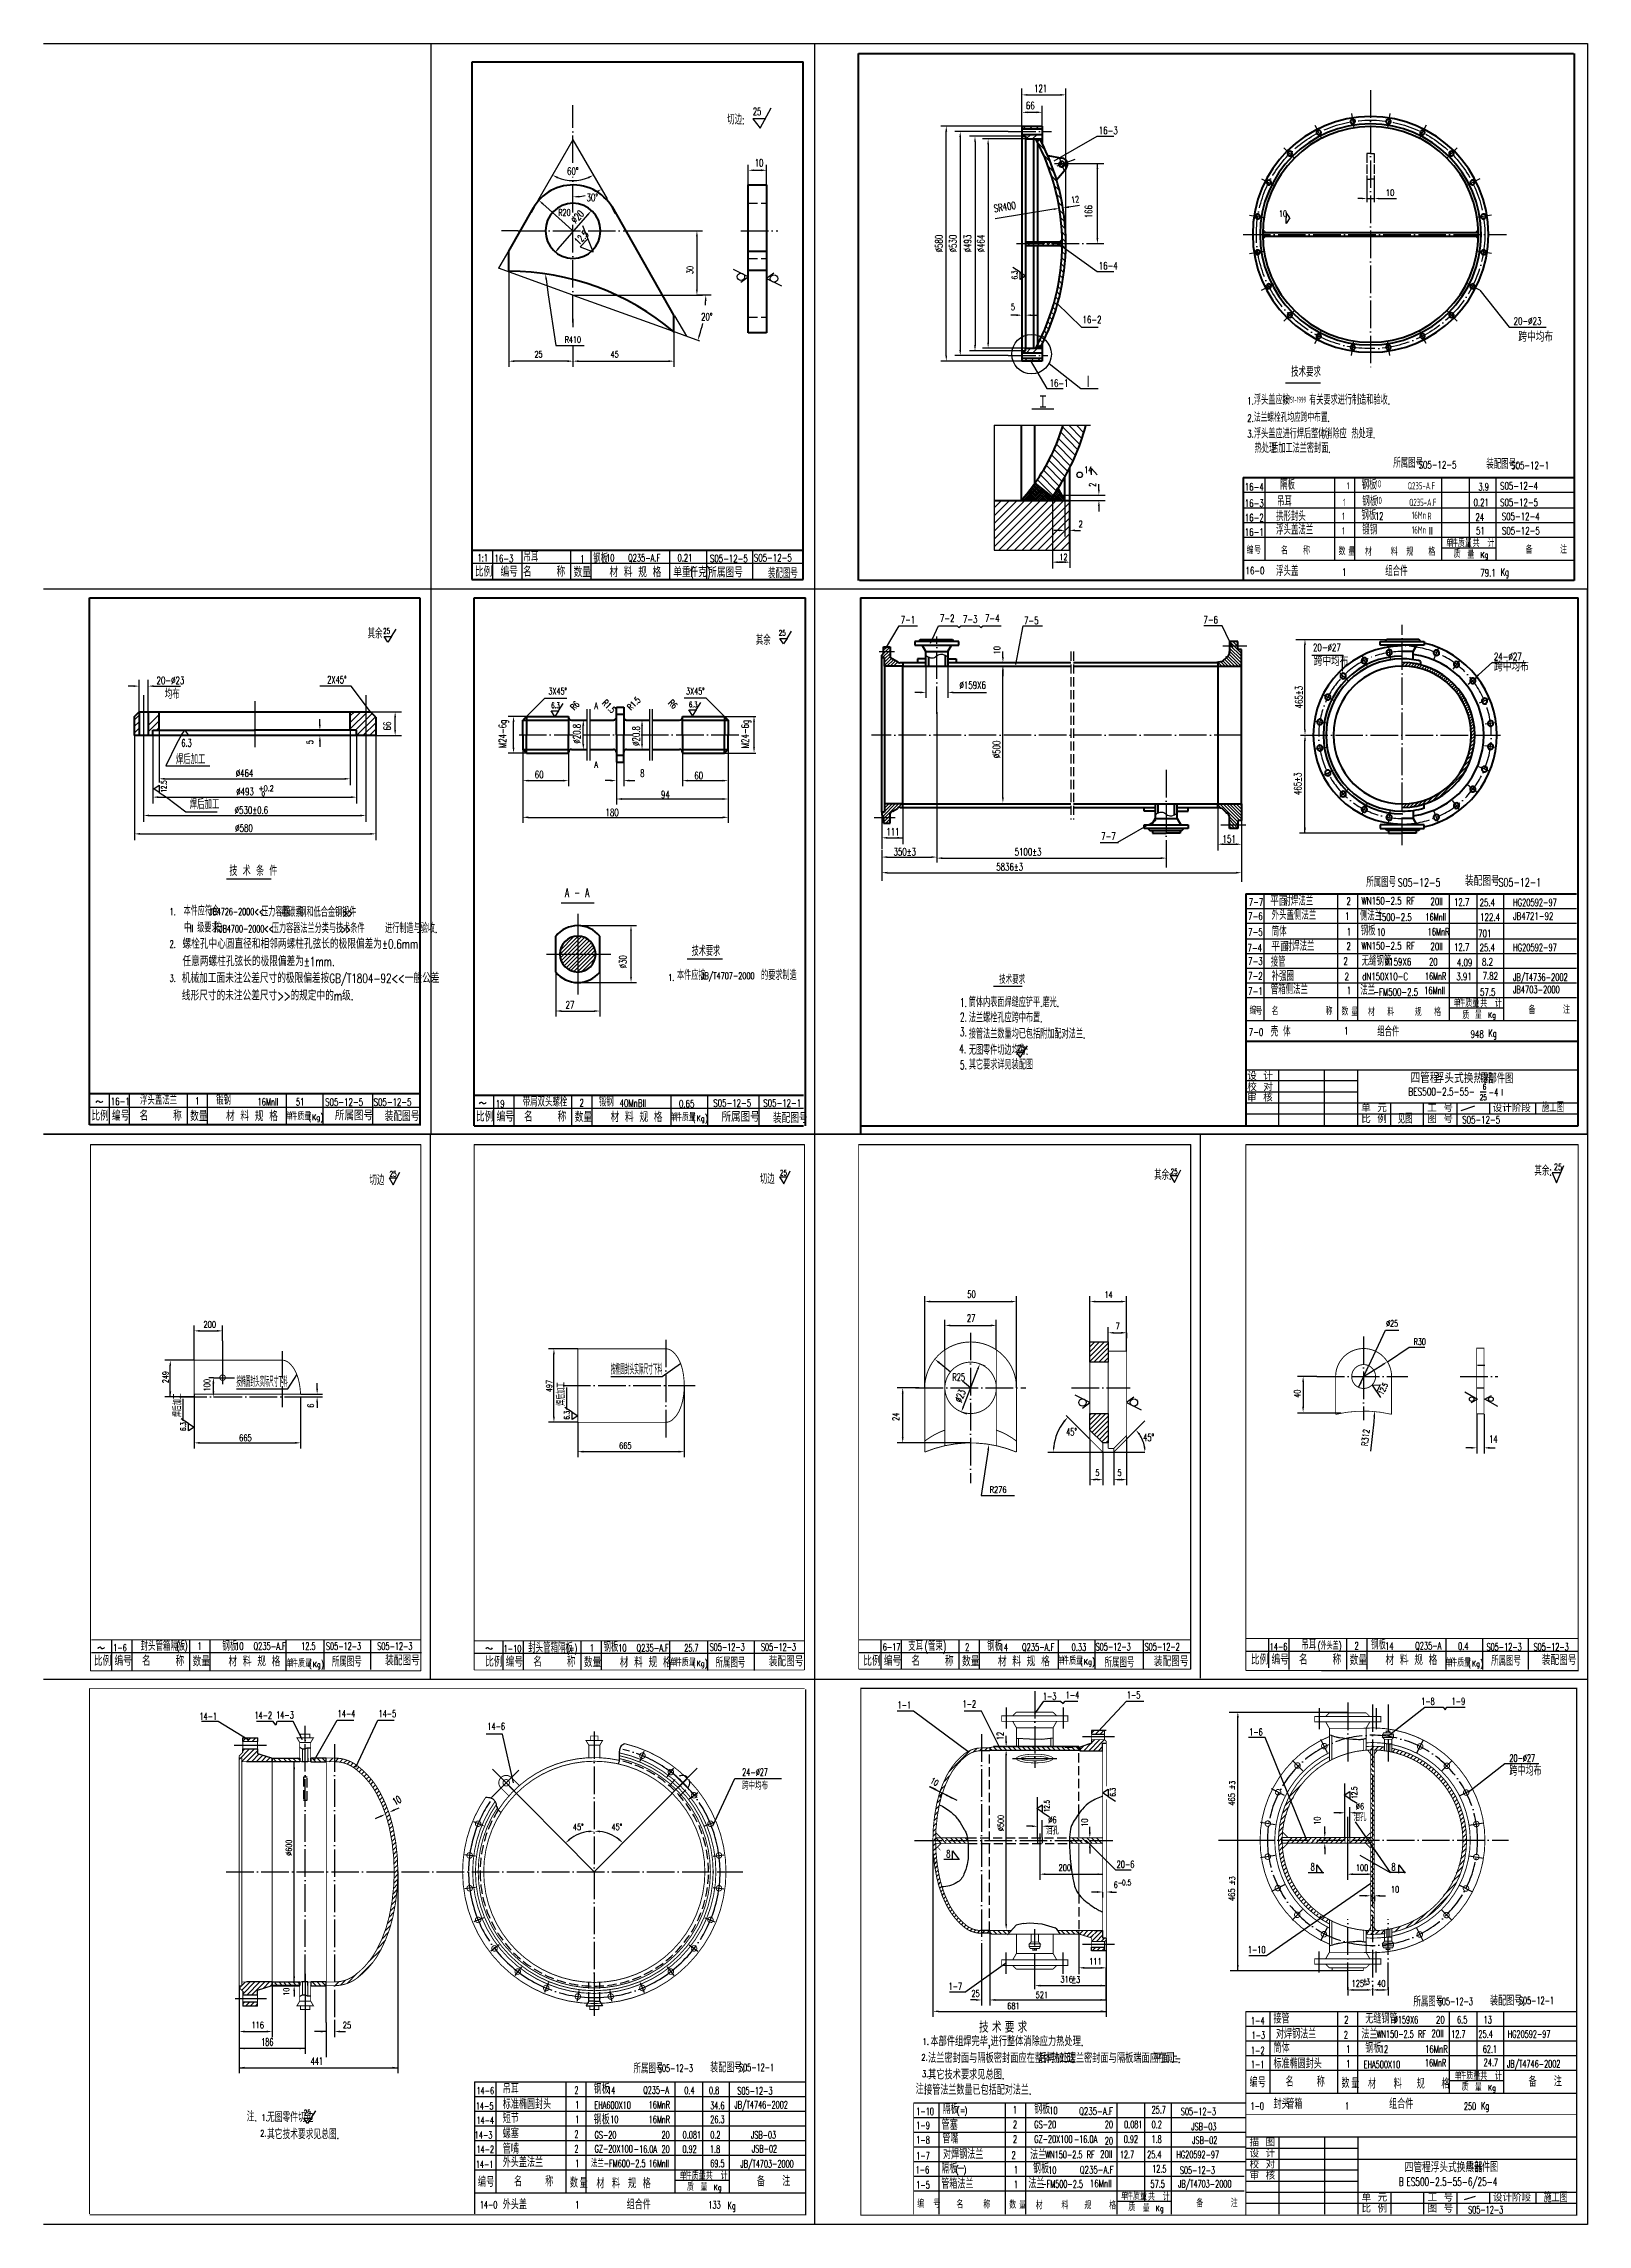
# Model space of a CAD drawing. Extents: x 0 to 2425, y 6 to 1194.
# Drawn here: x 1584 to 2425, y 6 to 1194 of the extents above; entities that cross this region are included whole.
import ezdxf
from ezdxf.enums import TextEntityAlignment as Align

# ---------------------------------------------------------------- set-up
doc = ezdxf.new("R2010")
doc.units = 0
doc.header["$MEASUREMENT"] = 0
for name, pattern in [('DH', [44, 40, -2, 0, -2]), ('SDHS', [21, 15, -2, 0, -2, 0, -2]), ('XS', [7, 5, -2]), ('XX', [6, 5, -1]), ('ZHXS', [19, 15, -2, 0, -2])]:
    doc.linetypes.add(name, pattern=pattern)
doc.layers.get('0').update_dxf_attribs({"linetype": 'CONTINUOUS'})
doc.layers.get('Defpoints').update_dxf_attribs({"linetype": 'CONTINUOUS'})
for name, color, linetype in [('1', 7, 'ZHXS'), ('2', 7, 'SDHS'), ('3', 7, 'XS'), ('4', 7, 'CONTINUOUS'), ('5', 7, 'CONTINUOUS'), ('FRAME', 1, 'CONTINUOUS'), ('R', 1, 'CONTINUOUS')]:
    doc.layers.add(name, color=color, linetype=linetype)
doc.styles.add('FHZ', font='txt', dxfattribs={"width": 0.7, "bigfont": 'hztxt'})
doc.styles.add('HZ', font='txt', dxfattribs={"width": 0.65, "bigfont": 'hztxt'})
doc.styles.add('HZ1', font='txt', dxfattribs={"width": 0.6, "bigfont": 'hztxt'})
doc.styles.get("Standard").update_dxf_attribs({"font": 'isocp.shx', "width": 0.707, "bigfont": 'hztxt.shx'})
doc.styles.add('TH_GBDIM', font='romans.shx', dxfattribs={"width": 0.8, "bigfont": 'gbcbig.shx'})
doc.dimstyles.new('TH_GBDIM', dxfattribs={"dimtxt": 3.5, "dimasz": 2.5, "dimexe": 2, "dimexo": 0, "dimgap": 1.5, "dimtad": 1, "dimdec": 1, "dimzin": 0, "dimdsep": 46, "dimtxsty": 'TH_GBDIM', "dimcen": 2.5, "dimclrd": 130, "dimclre": 130, "dimclrt": 3, "dimadec": 0, "dimazin": 0, "dimtfac": 0.714286, "dimtdec": 1, "dimtmove": 0, "dimatfit": 3, "dimfxl": 1, "dimtzin": 0, "dimlwd": -1, "dimlwe": -1, "dimarcsym": 0})

msp = doc.modelspace()

# ---------------------------------------------------------------- texts
for s, height, style, width, p in [('切边:', 5, 'HZ', 0.6, (1956.39159, 1150)), ('25', 4, 'HZ', 0.6, (1970.39159, 1155)), ('10', 4, 'HZ', 0.6, (1971.49159, 1127)), ('R20', 3.5, 'HZ', 0.6, (1864.37593, 1100.22403)), ('10', 3.5, 'HZ', 0.6, (2256.90816, 1099.57256)), ('R410', 3.5, 'HZ', 0.6, (1867.89159, 1031)), ('25', 3.5, 'HZ', 0.6, (1851.39159, 1023)), ('45', 3.5, 'HZ', 0.6, (1892.89159, 1023)), ('I', 6, 'HZ', 0.6, (2152.46675, 1007.07256)), ('I', 6, 'HZ', 0.6, (2152.46675, 1007.07256)), ('技术要求', 5, 'HZ', 0.6, (2263.61703, 1012.59978)), ('1.', 4, 'HZ', 0.6, (2239.75453, 997.38728)), ('浮头盖应按     ', 4.8, 'HZ', 0.6, (2243.35453, 997.38728)), ('有关要求进行制造和验收.', 4.8, 'HZ', 0.6, (2273.45072, 997.38728)), ('2.', 4, 'HZ', 0.6, (2239.75453, 987.98728)), ('法兰螺栓孔均应跨中布置.', 4.5, 'HZ', 0.6, (2243.35453, 987.98728)), ('3.', 4, 'HZ', 0.6, (2239.75453, 979.38728)), ('浮头盖应进行焊后整体消除应 热处理.', 4.8, 'HZ', 0.6, (2243.35453, 978.98728)), ('热处理', 4.8, 'HZ', 0.6, (2243.7566, 971.07256)), ('后加工法兰密封面.', 4.8, 'HZ', 0.6, (2252.7566, 971.07256)), ('力', 4.8, 'HZ', 0.6, (2280.7566, 978.57256)), ('14', 3.5, 'HZ', 0.6, (2150.88957, 960.07256)), ('所属图号', 5, 'HZ', 0.6, (2319.21695, 962.95931)), ('装配图号:', 5, 'HZ', 0.6, (2369.89845, 962.38749)), ('隔板', 5, 'HZ', 0.6, (2257.62589, 951.11422)), ('钢板', 5, 'HZ', 0.6, (2302.00088, 951.11422)), ('3.9', 4, 'HZ', 0.6, (2365.63877, 950.57111)), ('拱形封头', 5, 'HZ', 0.6, (2255.38957, 933.90589)), ('吊耳', 5, 'HZ', 0.6, (2255.88957, 942.07256)), ('钢板', 5, 'HZ', 0.6, (2301.88957, 934.57256)), ('钢板', 5, 'HZ', 0.6, (2302.38957, 942.07256)), ('12', 4, 'HZ1', 0.65, (2309.38957, 934.57256)), ('2', 3.5, 'HZ', 0.6, (2147.88957, 930.57825)), ('浮头盖法兰', 5, 'HZ', 0.6, (2255.38957, 926.57256)), ('锻钢', 5, 'HZ', 0.6, (2302.38957, 926.57256)), ('1:1', 4, 'HZ', 0.6, (1820.39159, 911.84743)), ('吊耳', 5, 'HZ', 0.6, (1845.39159, 911.84743)), ('1', 4, 'HZ', 0.6, (1876.39159, 911.34743)), ('钢板', 5, 'HZ', 0.6, (1883.39159, 910.84743)), ('10', 4, 'HZ', 0.6, (1890.39159, 911.84743)), ('Q235-A.F', 4, 'HZ', 0.6, (1902.39159, 911.84743)), ('0.21', 4, 'HZ', 0.6, (1929.39159, 911.84743)), ('12', 3.5, 'HZ', 0.6, (2137.38957, 912.57256)), ('编  ', 4, 'HZ', 0.7, (2239.32404, 915.90464)), ('号     ', 4, 'HZ', 0.7, (2243.41948, 915.96942)), ('名', 4, 'HZ', 0.7, (2258.0659, 915.78384)), ('称', 4, 'HZ', 0.7, (2270.12137, 915.75802)), ('数', 4, 'HZ', 0.7, (2289.43681, 915.39864)), ('量', 4, 'HZ', 0.7, (2294.7898, 915.18709)), ('材', 4, 'HZ', 0.7, (2303.88957, 915.07256)), ('料', 4, 'HZ', 0.7, (2317.88957, 915.07256)), ('规', 4, 'HZ', 0.7, (2326.38957, 915.07256)), ('格', 4, 'HZ', 0.7, (2338.38957, 915.07256)), ('单  ', 4, 'HZ', 0.7, (2348.04769, 919.78686)), ('件质量', 4, 'HZ', 0.7, (2350.68152, 919.78686)), ('质', 4, 'HZ', 0.7, (2352.1495, 913.96353)), ('量', 4, 'HZ', 0.7, (2359.59014, 913.57531)), ('共  ', 4, 'HZ', 0.7, (2362.5017, 919.78686)), ('Kg', 3, 'HZ', 0.7, (2366.70728, 913.96353)), ('计', 4, 'HZ', 0.7, (2370.58935, 919.78686)), ('备  ', 4, 'HZ', 0.7, (2391.3535, 916.18109)), ('注', 4, 'HZ', 0.7, (2410.11764, 916.29287)), ('比例', 5, 'HZ', 0.7, (1818.94752, 903.68153)), ('编号', 5, 'HZ', 0.7, (1832.89599, 903.68153)), ('名    称', 5, 'HZ', 0.7, (1845.13978, 903.68153)), ('数量', 5, 'HZ', 0.7, (1872.72797, 903.40176)), ('材 料 规 格', 5, 'HZ', 0.7, (1892.25498, 903.40176)), ('单重(', 5, 'HZ', 0.7, (1927.01869, 903.40176)), ('仟克)', 5, 'HZ', 0.7, (1935.8521, 903.40176)), ('装配图号', 5, 'HZ', 0.6, (1978.62997, 902.84743)), ('浮头盖', 5, 'HZ', 0.6, (2255.38957, 904.07256)), ('1', 4, 'HZ', 0.6, (2291.38957, 904.07256)), ('组合件', 5, 'HZ', 0.6, (2314.88957, 904.07256)), ('Kg', 4, 'HZ', 0.6, (2377.73886, 904.07256)), ('其余', 5, 'HZ', 0.6, (1760.5, 870)), ('25', 3, 'HZ', 0.6, (1769, 872.5)), ('其余', 5, 'HZ', 0.6, (1972, 866.5)), ('25', 3, 'HZ', 0.6, (1984.5, 871.5)), ('2X45%%D', 4, 'HZ', 0.6, (1738.5, 845.5)), ('均布', 5, 'HZ', 0.6, (1650, 837)), ('3X45%%d', 3.5, 'HZ', 0.6, (1859, 839.5)), ('A', 3.5, 'HZ', 0.6, (1884, 831.5)), ('3X45%%D', 3.5, 'HZ', 0.6, (1934, 839.5)), ('6.3', 4, 'HZ', 0.6, (1659, 811)), ('焊后加工', 5, 'HZ', 0.6, (1656, 801.5)), ('A', 3.5, 'HZ', 0.6, (1884, 799.5)), ('8', 4, 'HZ', 0.6, (1909, 794.5)), ('焊后加工', 5, 'HZ', 0.6, (1663.5, 777)), ('技 术 条 件', 5.4, 'HZ', 0.6, (1685.2, 740.675)), ('所属图号', 5, 'HZ', 0.6, (2304.53044, 734.59916)), ('装配图号', 5, 'HZ', 0.7, (2358.33528, 735.22897)), ('A - A', 5, 'HZ', 0.6, (1868, 729)), ('对焊法兰', 5, 'HZ', 0.6, (2259.44046, 724.43832)), ('2', 4, 'HZ', 0.6, (2293.80646, 724.7964)), ('20II', 4, 'FHZ', 0.7, (2339.5, 724.6352)), ('HG20592-97', 4, 'HZ', 0.6, (2384.5, 724.1352)), ('1.', 3.84, 'HZ', 0.6, (1652.69086, 719.17429)), ('本件应符合', 4.7808, 'HZ', 0.6, (1660.24219, 719.00566)), ('中', 4.7808, 'HZ', 0.6, (1660.5, 709.88652)), ('II', 3.984, 'HZ', 0.6, (1663.6872, 709.88652)), ('级要求.', 4.7808, 'HZ', 0.6, (1667.6712, 709.88652)), ('JB4726-2000<<', 3.84, 'HZ', 0.6, (1674.27199, 719.17429)), ('按', 4.8, 'HZ1', 0.65, (1676.79207, 709.775)), ('JB4700-2000', 3.84, 'HZ', 0.6, (1679.75207, 709.855)), ('压力容器', 4.7808, 'HZ', 0.6, (1702.47308, 718.54565)), ('<<', 3.84, 'HZ', 0.6, (1704.03939, 710)), ('压力容器法兰分类与技术条件    进行制造与验收.', 4.8, 'HZ', 0.6, (1708.315, 709.52)), ('用碳素', 4.8, 'HZ', 0.6, (1713.36967, 718.36304)), ('钢和低合金钢锻件', 4.8, 'HZ', 0.6, (1723.31972, 718.33633)), ('>>', 3.84, 'HZ', 0.6, (1746.01425, 709.52)), ('>>', 3.984, 'HZ', 0.6, (1746.81972, 718.33633)), ('筒体', 5, 'HZ', 0.6, (2253, 707.71651)), ('外头盖侧法兰', 5, 'HZ', 0.6, (2253, 716.71651)), ('1', 4, 'HZ', 0.6, (2293, 716.71651)), ('侧法兰', 5, 'HZ', 0.6, (2301.05289, 716.33999)), ('钢板', 5, 'HZ', 0.6, (2301.5, 708.21651)), ('16MnII', 4, 'HZ', 0.6, (2336.73227, 716.21651)), ('JB4721-92', 4, 'FHZ', 0.7, (2384.5, 716.71651)), ('2.', 3.84, 'HZ', 0.6, (1652.69086, 701.5)), ('螺栓孔中心圆直径和相邻两螺柱孔弦长的极限偏差为%%P0.6mm,', 5, 'HZ', 0.7, (1659.63866, 700.96458)), ('技术要求', 4.8, 'HZ', 0.6, (1937, 697.1)), ('对焊法兰', 5, 'HZ', 0.6, (2260.12137, 699.7278)), ('2', 4, 'HZ', 0.6, (2293.80646, 700.2964)), ('1', 4, 'HZ', 0.6, (2294, 708.21651)), ('10', 4, 'HZ', 0.6, (2310.24854, 708.02841)), ('16MnR', 4, 'HZ', 0.6, (2338, 708.21651)), ('20II', 4, 'FHZ', 0.7, (2339.5, 700.1352)), ('HG20592-97', 4, 'HZ', 0.6, (2384.5, 699.6352)), ('任意两螺柱孔弦长的极限偏差为%%P1mm.', 5, 'HZ', 0.7, (1659.63866, 691.46458)), ('本件应按', 4.8, 'HZ', 0.6, (1929.03604, 683.94885)), ('  的要求制造', 4.8, 'HZ', 0.6, (1969.69862, 683.94885)), ('接管', 5, 'HZ', 0.6, (2252.5, 691.21651)), ('无缝钢管', 5, 'HZ', 0.6, (2302, 691.71651)), ('20', 4, 'HZ', 0.6, (2338.79839, 691.81414)), ('3.', 3.84, 'HZ', 0.6, (1652.69086, 682.84573)), ('机械加工面未注公差尺寸的极限偏差按GB/T1804-92<<一般公差', 5, 'HZ', 0.7, (1659.30901, 682.29401)), ('线形尺寸的未注公差尺寸>>的规定中的m级.', 5, 'HZ', 0.7, (1659.30901, 672.79401)), ('1.', 3.6, 'HZ', 0.6, (1924.2, 683.5)), ('JB/T4707-2000', 3.6, 'HZ1', 0.65, (1942.23604, 684.34885)), ('技术要求', 4.375, 'HZ', 0.6, (2104.52688, 681.86659)), ('管箱侧法兰', 5, 'HZ', 0.6, (2252.5, 676.21651)), ('补强圈', 5, 'HZ', 0.6, (2253, 683.4096)), ('1', 4, 'HZ', 0.6, (2294, 676.21651)), ('法兰', 5, 'HZ', 0.6, (2301.28892, 675.77752)), ('16MnII', 4, 'HZ', 0.6, (2336.07315, 676.21651)), ('16MnR', 4, 'HZ1', 0.65, (2336.5, 683.9096)), ('JB/T4736-2002', 4, 'HZ', 0.6, (2384.5, 683.4096)), ('JB4703-2000', 4, 'HZ', 0.6, (2384.5, 676.71651)), ('2.', 4.8, 'HZ', 0.6, (2083.22688, 661.21659)), ('1.', 4.8, 'HZ', 0.6, (2083.22688, 669.21659)), ('筒体内表面焊缝应铲平.磨光.', 4.8, 'HZ', 0.6, (2088.02688, 669.21659)), ('法兰螺栓孔应跨中布置.', 4.8, 'HZ', 0.6, (2088.02688, 660.81659)), ('编  ', 4, 'HZ', 0.7, (2240.93447, 665.19564)), ('号  名          ', 4, 'HZ', 0.7, (2244.19862, 664.80742)), ('称', 4, 'HZ', 0.7, (2282.37234, 664.80742)), ('数', 4, 'HZ', 0.7, (2291.04724, 664.68964)), ('量', 4, 'HZ', 0.7, (2296.40023, 664.47809)), ('材', 4, 'HZ', 0.7, (2305.5, 664.36356)), ('料', 4, 'HZ', 0.7, (2316, 664.36356)), ('规', 4, 'HZ', 0.7, (2331, 664.36356)), ('格', 4, 'HZ', 0.7, (2341.5, 664.36356)), ('单  ', 4, 'HZ', 0.7, (2352.10264, 669.28165)), ('件质量', 4, 'HZ', 0.7, (2354.73646, 669.28165)), ('质', 4, 'HZ', 0.7, (2356.89114, 662.64457)), ('量', 4, 'HZ', 0.7, (2363.70057, 662.86631)), ('共  ', 4, 'HZ', 0.7, (2366.61213, 669.07786)), ('Kg', 3, 'HZ', 0.7, (2370.81771, 663.25453)), ('计', 4, 'HZ', 0.7, (2374.69978, 669.07786)), ('备  ', 4, 'HZ', 0.7, (2392.96393, 665.47209)), ('注', 4, 'HZ', 0.7, (2411.72807, 665.58386)), ('3.', 4.8, 'HZ', 0.6, (2083.22688, 653.21659)), ('接管法兰数量均已包括附加配对法兰.', 4.8, 'HZ', 0.6, (2088.02688, 652.01659)), ('壳 体', 5, 'HZ', 0.6, (2252.5, 653.21651)), ('1', 4, 'HZ', 0.6, (2292.5, 654.21651)), ('组合件', 5, 'HZ', 0.6, (2310.5, 653.21651)), ('Kg', 4, 'HZ', 0.6, (2371.06598, 652.88518)), ('4.', 4.8, 'HZ', 0.6, (2082.82688, 644.01659)), ('无图零件切边均为:', 4.8, 'HZ', 0.6, (2088.02688, 643.21659)), ('25', 3.2, 'HZ', 0.6, (2114.42688, 645.21659)), ('5.', 4.8, 'HZ', 0.6, (2083.22688, 635.21659)), ('其它要求详见装配图', 4.8, 'HZ', 0.6, (2088.02688, 635.21659)), ('零部件图', 5.6, 'HZ', 0.6, (2366.57528, 627.59322)), ('浮头盖法兰', 5, 'HZ', 0.6, (1636.5, 616)), ('1', 4, 'HZ', 0.6, (1666.5, 616)), ('锻钢', 5, 'HZ', 0.6, (1678, 616)), ('16MnII', 4, 'HZ', 0.6, (1700.5, 615.5)), ('51', 4, 'HZ1', 0.65, (1721.5, 615.5)), ('带肩双头螺栓', 5, 'HZ', 0.6, (1845, 615)), ('2', 4, 'HZ', 0.6, (1876, 615)), ('锻钢', 5, 'HZ', 0.6, (1886.5, 615)), ('BES500-2.5-55-', 4.2, 'HZ1', 0.7, (2327.40968, 620.96907)), ('25', 3, 'HZ', 0.6, (2366.39597, 618.43365)), ('6', 3, 'HZ', 0.6, (2368.01693, 624.23196)), ('-4', 4.2, 'HZ', 0.6, (2371.18436, 620.60582)), ('I', 3.6, 'FHZ', 0.7, (2378.13207, 620.88775)), ('比例', 5, 'HZ', 0.7, (1610.05592, 607.3341)), ('编号', 5, 'HZ', 0.7, (1621.24663, 607.3341)), ('名    称', 5, 'HZ', 0.7, (1636.24818, 607.3341)), ('数量', 5, 'HZ', 0.7, (1663.83637, 607.05432)), ('材 料 规 格', 5, 'HZ', 0.7, (1683.36339, 607.05432)), ('装配图号', 5, 'HZ', 0.7, (1769.80483, 607.05432)), ('比例', 5, 'HZ', 0.7, (1819.55592, 606.8341)), ('编号', 5, 'HZ', 0.7, (1830.74663, 606.8341)), ('名    称', 5, 'HZ', 0.7, (1845.74818, 606.8341)), ('数量', 5, 'HZ', 0.7, (1873.33637, 606.55432)), ('材 料 规 格', 5, 'HZ', 0.7, (1892.86339, 606.55432)), ('装配图号', 5, 'HZ', 0.7, (1981.30483, 606.05432)), ('见图', 5, 'HZ', 0.6, (2321.62589, 605.70725)), ('施工图', 5, 'HZ', 0.6, (2400.128, 611.93133)), ('其余:', 5, 'HZ', 0.6, (2396.14886, 577.38729)), ('25', 3.5, 'HZ', 0.6, (2406.79023, 580.31128)), ('切边', 5, 'HZ', 0.6, (1761.50309, 572.2848)), ('切边', 5, 'HZ', 0.6, (1974.18052, 572.88255)), ('其余:', 5, 'HZ', 0.6, (2189, 575.06952)), ('50', 4, 'HZ', 0.6, (2087.2, 510.71446)), ('14', 3.5, 'HZ', 0.6, (2162, 510.71446)), ('27', 4, 'HZ', 0.6, (2087, 497.71446)), ('200', 3.5, 'HZ', 0.65, (1671.09761, 494.50425)), ('7', 3.5, 'HZ', 0.6, (2168, 493.71446)), ('%%C25', 3.5, 'HZ', 0.6, (2315.30151, 495.06147)), ('R30', 3.5, 'HZ', 0.6, (2330.31033, 485.09699)), ('R25', 4, 'HZ', 0.6, (2079.03914, 465.52315)), ('45%%D', 4, 'HZ', 0.6, (2141, 435.71446)), ('665', 3.5, 'HZ', 0.65, (1690.50178, 432.75425)), ('665', 3.5, 'HZ', 0.65, (1897.5, 428.44907)), ('45%%D', 4, 'HZ', 0.6, (2183, 432.71446)), ('14', 4, 'HZ', 0.65, (2371.55231, 431.82306)), ('5', 3.5, 'HZ', 0.6, (2157, 413.71446)), ('5', 3.5, 'HZ', 0.6, (2169, 413.71446)), ('R276', 3.5, 'HZ', 0.65, (2099.35114, 404.51043)), ('1-6', 3.8, 'HZ1', 0.65, (1621.91202, 318.29865)), ('封头管箱隔板', 5, 'HZ', 0.6, (1636.85114, 318.5)), ('(-)', 4, 'HZ', 0.65, (1656.42614, 319.28203)), ('1', 4, 'HZ', 0.6, (1667.85114, 319)), ('钢板', 5, 'HZ', 0.6, (1681.35114, 318.5)), ('10', 4, 'HZ', 0.6, (1688.35114, 319)), ('Q235-A.F', 4, 'HZ', 0.6, (1698.35114, 319)), ('12.5', 4, 'HZ', 0.65, (1724.35114, 319)), ('S05-12-3', 4, 'HZ', 0.65, (1737.81828, 318.96026)), ('S05-12-3', 4, 'HZ', 0.65, (1765.77743, 318.96026)), ('1-10', 3.8, 'HZ1', 0.65, (1834.62006, 317.69832)), ('封头管箱隔板', 5, 'HZ', 0.6, (1848, 317.5)), ('(=)', 4, 'HZ', 0.65, (1868.73491, 317.67482)), ('1', 4, 'HZ', 0.6, (1881.5, 318)), ('钢板', 5, 'HZ', 0.6, (1889, 318)), ('10', 4, 'HZ', 0.6, (1897, 318)), ('Q235-A.F', 4, 'HZ', 0.6, (1907, 318)), ('25.7', 4, 'HZ', 0.65, (1933, 318)), ('S05-12-3', 4, 'HZ', 0.65, (1946.81828, 318.50605)), ('S05-12-3', 4, 'HZ', 0.65, (1974.77743, 318.50605)), ('6-17', 3.8, 'HZ1', 0.65, (2041.12315, 318.69679)), ('支耳', 5, 'HZ', 0.6, (2055, 318.5)), ('(管束)', 5, 'HZ', 0.6, (2064, 318.5)), ('2', 4, 'HZ', 0.6, (2086, 318.5)), ('钢板', 5, 'HZ', 0.6, (2098, 318.5)), ('14', 4, 'HZ', 0.65, (2104.85114, 318.29597)), ('Q235-A.F', 4, 'HZ', 0.6, (2117, 318.5)), ('0.33', 4, 'HZ', 0.6, (2144, 318.5)), ('S05-12-3', 4, 'HZ', 0.65, (2157.07879, 318.66906)), ('S05-12-2', 4, 'HZ', 0.65, (2183.7804, 318.66906)), ('14-6', 3.8, 'HZ1', 0.65, (2251.94659, 318.79865)), ('吊耳', 5, 'HZ', 0.6, (2269.14886, 319.20403)), ('(外头盖)', 4, 'HZ', 0.6, (2278.14886, 319.20403)), ('2', 4, 'HZ', 0.6, (2298.14886, 319.20403)), ('钢板', 5, 'HZ', 0.6, (2307.14886, 319.20403)), ('14', 4, 'HZ', 0.6, (2314.82123, 319.03144)), ('Q235-A', 4, 'HZ', 0.6, (2331.14886, 319.20403)), ('0.4', 4, 'HZ', 0.6, (2354.54626, 318.96884)), ('S05-12-3', 4, 'HZ', 0.65, (2370.05796, 318.59846)), ('S05-12-3', 4, 'HZ', 0.65, (2395.7084, 318.59846)), ('比例', 5, 'HZ', 0.7, (1611.40706, 310.3341)), ('编号', 5, 'HZ', 0.7, (1622.59776, 310.3341)), ('名    称', 5, 'HZ', 0.7, (1637.59932, 310.3341)), ('数量', 5, 'HZ', 0.7, (1665.18751, 310.05432)), ('材 料 规 格', 5, 'HZ', 0.7, (1684.71452, 310.05432)), ('所属图号', 5, 'HZ', 0.6, (1741.06893, 309.88603)), ('装配图号', 5, 'HZ', 0.7, (1770.03677, 310.55432)), ('比例', 5, 'HZ', 0.7, (1824.55592, 309.8341)), ('编号', 5, 'HZ', 0.7, (1835.74662, 309.8341)), ('名    称', 5, 'HZ', 0.7, (1850.74818, 309.8341)), ('数量', 5, 'HZ', 0.7, (1878.33637, 309.55432)), ('材 料 规 格', 5, 'HZ', 0.7, (1897.86339, 309.55432)), ('所属图号', 5, 'HZ', 0.6, (1950.06893, 309.38603)), ('装配图号', 5, 'HZ', 0.7, (1979.03677, 310.05432)), ('比例', 5, 'HZ', 0.7, (2030.55592, 310.3341)), ('编号', 5, 'HZ', 0.7, (2041.74662, 310.3341)), ('名    称', 5, 'HZ', 0.7, (2056.74818, 310.3341)), ('数量', 5, 'HZ', 0.7, (2084.33637, 310.05432)), ('材 料 规 格', 5, 'HZ', 0.7, (2103.86339, 310.05432)), ('所属图号', 5, 'HZ', 0.6, (2162, 309.5)), ('装配图号', 5, 'HZ', 0.7, (2188.80483, 310.05432)), ('比例', 5, 'HZ', 0.7, (2241.70478, 311.03813)), ('编号', 5, 'HZ', 0.7, (2252.89549, 311.03813)), ('名    称', 5, 'HZ', 0.7, (2267.89704, 311.03813)), ('数量', 5, 'HZ', 0.7, (2295.48524, 310.75835)), ('材 料 规 格', 5, 'HZ', 0.7, (2315.01225, 310.75835)), ('所属图号', 5, 'HZ', 0.6, (2372.56893, 310.38603)), ('装配图号', 5, 'HZ', 0.7, (2400.15589, 310.75835)), ('14-2', 3.8, 'HZ1', 0.65, (1698.85776, 281.38696)), ('14-3', 3.8, 'HZ1', 0.65, (1710.71175, 281.63521)), ('14-4', 3.8, 'HZ1', 0.65, (1744.18183, 282.33204)), ('14-5', 3.8, 'HZ1', 0.65, (1766.49523, 282.33204)), ('1-1', 3.8, 'HZ1', 0.65, (2049.22861, 286.95795)), ('1-2', 3.8, 'HZ1', 0.65, (2084.61581, 287.65135)), ('1-3', 3.8, 'HZ1', 0.65, (2128.32941, 291.81178)), ('1-4', 3.8, 'HZ1', 0.65, (2140.81902, 292.50519)), ('1-5', 3.8, 'HZ1', 0.65, (2174.12462, 292.50519)), ('1-8', 3.8, 'HZ1', 0.65, (2334.40783, 289.03816)), ('1-9', 3.8, 'HZ1', 0.65, (2351.06063, 289.03816)), ('14-1', 3.8, 'HZ1', 0.65, (1668.87413, 280.82368)), ('14-6', 3.8, 'HZ1', 0.65, (1825.76517, 275.36374)), ('1-6', 3.8, 'HZ1', 0.65, (2240.73582, 272.39644)), ('20-%%C27', 4, 'HZ', 0.65, (2382.5, 258)), ('24-%%C27', 4, 'HZ', 0.65, (1964.5391, 250.3371)), ('跨中均布', 5, 'HZ', 0.65, (2382.5, 250.5)), ('跨中均布', 4, 'HZ', 0.65, (1964.5391, 242.9185)), ('%%C6', 3.5, 'HZ', 0.65, (2131.30518, 224.64694)), ('泪孔', 4, 'HZ', 0.65, (2297.62882, 225.72968)), ('%%C6', 3.5, 'HZ', 0.65, (2298.82944, 231.97069)), ('泪孔', 4, 'HZ', 0.65, (2130.10456, 218.40593)), ('8', 4, 'HZ', 0.65, (2075.73485, 205.90022)), ('200', 3.5, 'HZ', 0.65, (2136.92197, 198.51496)), ('20-6', 3.8, 'HZ1', 0.65, (2168.57368, 200.28231)), ('8', 4, 'HZ', 0.65, (2274.26741, 198.71194)), ('100', 3.5, 'HZ', 0.65, (2298.81539, 198.51496)), ('8', 4, 'HZ', 0.65, (2318.29219, 198.71194)), ('6', 3.5, 'HZ', 0.65, (2166.91734, 189.24988)), ('-', 3, 'HZ', 0.65, (2169.19497, 190.56093)), ('0.5', 2.975, 'HZ', 0.65, (2171.43576, 190.74153)), ('10', 3.5, 'HZ', 0.65, (2317.94424, 186.76142)), ('1-10', 3.8, 'HZ1', 0.65, (2240.04196, 153.82417)), ('111', 3.5, 'HZ', 0.65, (2153.53992, 147.51496)), ('1-7', 3.8, 'HZ1', 0.65, (2076.98328, 133.71542)), ('25', 3.5, 'HZ', 0.65, (2089.43576, 130.01496)), ('521', 3.5, 'HZ', 0.65, (2124.43576, 129.26496)), ('316', 3.5, 'HZ', 0.65, (2137.93576, 137.76496)), ('+', 3, 'HZ', 0.65, (2143.93576, 138.56093)), ('-', 3, 'HZ', 0.65, (2143.93576, 136.06093)), ('3', 3.5, 'HZ', 0.65, (2146.43576, 137.56093)), ('125', 3.5, 'HZ', 0.65, (2296.54007, 135.47069)), ('+', 3, 'HZ', 0.65, (2302.44424, 137.22069)), ('-', 3, 'HZ', 0.65, (2302.44424, 135.22069)), ('3', 3, 'HZ', 0.65, (2304.44424, 136.72069)), ('40', 3.5, 'HZ', 0.65, (2310.48799, 135.47069)), ('装配图号:', 5, 'HZ', 0.65, (2371.96682, 125.22415)), ('681', 3.5, 'HZ', 0.65, (2108.93576, 123.26496)), ('1-4', 4, 'HZ1', 0.65, (2241.74086, 114.94838)), ('接管', 5, 'HZ', 0.65, (2254, 115.5)), ('2', 4, 'HZ', 0.7, (2292.5, 115.5)), ('无缝钢管', 5, 'HZ', 0.65, (2304, 115.5)), ('%%C159X6', 4, 'HZ', 0.65, (2319.5, 115.5)), ('所属图号', 5, 'HZ', 0.6, (2330.22952, 124.73509)), ('20', 4, 'HZ', 0.7, (2342.5, 115.5)), ('S05-12-3', 4, 'HZ', 0.65, (2343.47812, 125.47917)), ('6.5', 4, 'HZ', 0.65, (2354, 115.5)), ('13', 4, 'HZ', 0.65, (2368.5, 115.5)), ('S05-12-1', 4, 'HZ', 0.65, (2387.68729, 125.93559)), ('116', 3.5, 'HZ', 0.65, (1697.23338, 112.80484)), ('186', 4, 'HZ', 0.65, (1702.5, 103.35774)), ('25', 3.5, 'HZ', 0.65, (1747, 112.80484)), ('1.', 3.5, 'HZ', 0.65, (2062.83968, 103.84523)), ('本部件组焊完毕,进行整体消除应力热处理.', 5.1, 'HZ', 0.65, (2067.07273, 103.12657)), ('技', 6, 'HZ', 0.65, (2093.58701, 110.46284)), ('术', 6, 'HZ', 0.65, (2100.58701, 110.46284)), ('要', 6, 'HZ', 0.65, (2107.58701, 110.46284)), ('求', 6, 'HZ', 0.65, (2114.58701, 110.46284)), ('1-3', 4, 'HZ1', 0.65, (2242.0865, 107.00386)), ('对焊钢法兰', 5, 'HZ', 0.65, (2255.35326, 107.16667)), ('2', 4, 'HZ', 0.65, (2292.33605, 107.34368)), ('法兰', 5, 'HZ', 0.65, (2301.86532, 107.14293)), ('WN150-2.5 RF', 4, 'HZ1', 0.65, (2310.16303, 107.69469)), ('20II', 4, 'HZ', 0.7, (2340.04557, 108)), ('12.7', 4, 'HZ1', 0.65, (2350.8143, 107.69469)), ('25.4', 4, 'HZ1', 0.65, (2365.67698, 107.69469)), ('HG20592-97', 4, 'HZ1', 0.65, (2381.57658, 107.69469)), ('441', 4, 'HZ', 0.65, (1729.5, 92.85774)), ('2.', 3.5, 'HZ', 0.65, (2062.16825, 95.24343)), ('法兰密封面与隔板密封面应在整体热处理', 5.1, 'HZ', 0.65, (2065.79773, 93.97657)), (' 后再加工.', 5.1, 'HZ', 0.65, (2123.125, 93.97657)), ('法兰密封面与隔板端面应在同-', 5.1, 'HZ', 0.65, (2141.825, 93.97657)), ('平面上.', 5.1, 'HZ', 0.65, (2188.50747, 93.97657)), ('1-2', 4, 'HZ1', 0.65, (2241.74086, 98.71393)), ('1-1', 4, 'HZ1', 0.65, (2241.74086, 91.11483)), ('标准椭圆封头', 5, 'HZ', 0.65, (2254, 91)), ('筒体', 5, 'HZ', 0.65, (2254, 99.5)), ('1', 4, 'HZ', 0.7, (2293.5, 99.5)), ('1', 4, 'HZ', 0.7, (2293.5, 91.5)), ('EHA500X10', 4, 'HZ1', 0.65, (2303.11547, 91.11483)), ('钢板', 5, 'HZ', 0.65, (2304, 99.5)), ('12', 4, 'HZ', 0.65, (2312, 99.5)), ('16MnR', 4, 'HZ', 0.65, (2336.5, 92)), ('16MnR', 4, 'HZ', 0.7, (2336.5, 99.5)), ('62.1', 4, 'HZ', 0.65, (2368, 99.5)), ('24.7', 4, 'HZ', 0.65, (2368.5, 92.20403)), ('JB/T4746-2002', 4, 'HZ1', 0.65, (2381.23094, 91.46025)), ('所属图号', 5, 'HZ', 0.6, (1905.35539, 88.31951)), ('S05-12-3', 4, 'HZ', 0.65, (1918.60399, 89.06359)), ('装配图号:', 5, 'HZ', 0.65, (1947.0927, 88.80857)), ('S05-12-1', 4, 'HZ', 0.65, (1962.81317, 89.52002)), ('3.', 3.5, 'HZ', 0.65, (2062.53449, 86.25064)), ('其它技术要求见总图.', 5.1, 'HZ', 0.65, (2065.79773, 84.97657)), ('编  ', 5, 'HZ', 0.65, (2240.93447, 80.83209)), ('号        ', 5, 'HZ', 0.65, (2245.49838, 80.74353)), ('名    称', 5, 'HZ', 0.65, (2260.61642, 81.08314)), ('数', 5, 'HZ', 0.65, (2291.04724, 80.32608)), ('量', 5, 'HZ', 0.65, (2296.40023, 80.11453)), ('材', 5, 'HZ', 0.65, (2305.5, 80)), ('料', 5, 'HZ', 0.65, (2319.5, 80)), ('规', 5, 'HZ', 0.65, (2332, 80)), ('格', 5, 'HZ', 0.65, (2345.5, 80)), ('共  ', 4, 'HZ', 0.7, (2366.61213, 84.71431)), ('计', 4, 'HZ', 0.7, (2374.69978, 84.71431)), ('备  ', 5, 'HZ', 0.65, (2392.96392, 81.10853)), ('注', 5, 'HZ', 0.65, (2406.72807, 81.22031)), ('14-5', 3.8, 'HZ1', 0.65, (1819.47427, 68.56827)), ('14-6', 3.8, 'HZ1', 0.65, (1819.79788, 76.9766)), ('标准椭圆封头', 5, 'HZ', 0.65, (1834.14886, 68.8707)), ('吊耳', 5, 'HZ', 0.65, (1834.14886, 77.20403)), ('2', 4, 'HZ', 0.65, (1873.14886, 77.20403)), ('1', 4, 'HZ', 0.65, (1873.64886, 69.20403)), ('钢板', 5, 'HZ', 0.65, (1883.64886, 77.20403)), ('EHA600X10', 4, 'HZ', 0.65, (1884, 69)), ('14', 4, 'HZ', 0.65, (1891, 77)), ('Q235-A', 4, 'HZ', 0.65, (1910.64886, 77.20403)), ('16MnR', 4, 'HZ', 0.65, (1913.64886, 69.20403)), ('0.4', 4, 'HZ', 0.65, (1933, 77)), ('0.8', 4, 'HZ', 0.65, (1946.5, 77)), ('34.6', 4, 'HZ', 0.65, (1947.14886, 68.70403)), ('JB/T4746-2002', 4, 'HZ', 0.65, (1960.39599, 69.20403)), ('S05-12-3', 4, 'HZ', 0.65, (1961.91765, 76.7537)), ('注:', 5, 'HZ', 0.65, (2059.08353, 77.12838)), ('接管法兰数量已包括配对法兰.', 5, 'HZ', 0.65, (2063.7147, 76.63964)), ('隔板', 5, 'HZ', 0.65, (2073.59809, 66.26003)), ('钢板', 5, 'HZ', 0.65, (2123.59809, 66.26003)), ('1-0', 4, 'HZ', 0.65, (2241.43639, 68.46638)), ('封头', 5, 'HZ', 0.65, (2254, 69)), ('管箱', 5, 'HZ', 0.65, (2261, 69)), ('1', 4, 'HZ', 0.65, (2293, 68.5)), ('组合件', 5, 'HZ', 0.65, (2317, 69)), ('250', 4, 'HZ1', 0.65, (2357.72717, 68.31753)), ('量', 4, 'HZ', 0.7, (2363.70057, 78.50276)), ('Kg', 4, 'HZ1', 0.65, (2367.05955, 68.66294)), ('Kg', 3, 'HZ', 0.7, (2370.81771, 78.89098)), ('注.', 4.8, 'HZ', 0.65, (1694.66883, 62.12246)), ('1.', 3.5, 'HZ', 0.65, (1702.64924, 62.44907)), ('无图零件切边', 4.8, 'HZ', 0.65, (1705.7, 61.78935)), ('14-4', 3.8, 'HZ1', 0.65, (1819.79788, 60.80674)), ('短节', 5, 'HZ', 0.65, (1834.14886, 61.20403)), ('1', 4, 'HZ', 0.65, (1873.64886, 61.20403)), ('钢板', 5, 'HZ', 0.65, (1883.64886, 60.53736)), ('10', 4, 'HZ', 0.65, (1892.64886, 61.20403)), ('16MnR', 4, 'HZ', 0.65, (1913.64886, 61.20403)), ('26.3', 4, 'HZ', 0.65, (1947.14886, 61.20403)), ('1-10', 4, 'HZ1', 0.65, (2059.4367, 65.55422)), ('1-9', 4, 'HZ1', 0.65, (2059.4367, 57.95512)), ('管塞', 5, 'HZ', 0.65, (2073.23186, 57.58433)), ('(', 3.5, 'HZ', 0.65, (2081.45654, 66.21236)), ('=', 4, 'HZ', 0.65, (2083.21833, 66.15015)), (')', 3.5, 'HZ', 0.65, (2085.66822, 66.21236)), ('2', 4, 'HZ', 0.65, (2112.09809, 58.46406)), ('1', 4, 'HZ', 0.65, (2112.09809, 66.46406)), ('GS-20', 4, 'HZ', 0.65, (2123.67988, 58.46406)), ('10', 4, 'HZ', 0.65, (2131.9126, 66.05677)), ('Q235-A.F', 4, 'HZ', 0.7, (2148.07013, 65.66173)), ('20', 4, 'HZ', 0.65, (2162.09809, 58.46406)), ('0.081', 4, 'HZ', 0.65, (2172.59809, 58.46406)), ('25.7', 4, 'HZ', 0.65, (2187.59809, 66.46406)), ('0.2', 4, 'HZ', 0.65, (2187.59809, 58.46406)), ('S05-12-3', 4, 'HZ', 0.65, (2203.5, 65.5)), ('JSB-03', 4, 'HZ', 0.65, (2209.20739, 57.29597)), ('2.', 3.5, 'HZ', 0.65, (1701.97781, 53.84727)), ('其它技术要求见总图.', 4.8, 'HZ', 0.65, (1705.7, 52.49915)), ('14-3', 3.8, 'HZ1', 0.65, (1818.82704, 52.72181)), ('14-2', 3.8, 'HZ1', 0.65, (1819.79788, 44.96027)), ('螺塞', 5, 'HZ', 0.65, (1834.14886, 52.8707)), ('管嘴', 5, 'HZ', 0.65, (1834.14886, 44.53736)), ('2', 4, 'HZ', 0.65, (1873.14886, 53.20403)), ('2', 4, 'HZ', 0.65, (1873.14886, 45.20403)), ('GS-20', 4, 'HZ', 0.65, (1884.14886, 52.70403)), ('GZ-20X100', 4, 'HZ', 0.65, (1884.14886, 45.20403)), ('-16.0A', 4, 'HZ', 0.65, (1905.50513, 45)), ('20', 4, 'HZ', 0.65, (1920.64886, 52.70403)), ('20', 4, 'HZ', 0.65, (1920.64886, 45.0064)), ('0.92', 4, 'HZ', 0.65, (1932, 45)), ('0.081', 4, 'HZ', 0.65, (1932.14886, 52.70403)), ('0.2', 4, 'HZ', 0.65, (1947.14886, 52.70403)), ('1.8', 4, 'HZ', 0.65, (1947, 45)), ('JSB-03', 4, 'HZ', 0.65, (1969.35625, 52.70403)), ('JSB-02', 4, 'HZ', 0.65, (1969.85625, 45.20403)), ('1-8', 4, 'HZ1', 0.65, (2059.4367, 50.0106)), ('管嘴', 5, 'HZ', 0.65, (2073.59809, 50.13072)), ('2', 4, 'HZ', 0.65, (2112.09809, 50.46406)), ('GZ-20X100', 4, 'HZ', 0.65, (2123.67988, 50.46406)), ('-16.0A', 4, 'HZ', 0.65, (2145.26792, 50.38837)), ('20', 4, 'HZ', 0.65, (2162.09809, 49.44683)), ('0.92', 4, 'HZ', 0.65, (2172.41324, 50.38837)), ('1.8', 4, 'HZ', 0.65, (2187.50752, 50.38837)), ('JSB-02', 4, 'HZ', 0.65, (2209.70739, 49.79597)), ('14-1', 3.8, 'HZ1', 0.65, (1819.47427, 36.87534)), ('外头盖法兰', 5, 'HZ', 0.65, (1834.14886, 37.20403)), ('1', 4, 'HZ', 0.65, (1873.64886, 37.20403)), ('法兰-FM600-2.5', 4, 'HZ', 0.65, (1882.14886, 37.20403)), ('16MnII', 4, 'HZ', 0.65, (1913.64886, 37.20403)), ('69.5', 4, 'HZ', 0.65, (1947.14886, 37.20403)), ('JB/T4703-2000', 4, 'HZ', 0.65, (1963.58623, 37.00501)), ('1-6', 4, 'HZ1', 0.65, (2059.09106, 33.77616)), ('1-7', 4, 'HZ1', 0.65, (2059.4367, 41.37526)), ('隔板', 5, 'HZ', 0.65, (2073, 33.79597)), ('对焊钢法兰', 5, 'HZ', 0.65, (2073.984, 41.58677)), ('(', 3.5, 'HZ', 0.65, (2080.90719, 34.00448)), ('一', 4, 'HZ', 0.65, (2082.0586, 34.08889)), (')', 3.5, 'HZ', 0.65, (2085.11887, 34.00448)), ('2', 4, 'HZ', 0.65, (2111.33605, 41.76379)), ('1', 4, 'HZ', 0.7, (2112.5, 33.79597)), ('法兰', 5, 'HZ', 0.65, (2121.36532, 41.4389)), ('钢板', 5, 'HZ', 0.65, (2123, 33.79597)), ('WN150-2.5 RF', 4, 'HZ1', 0.65, (2129.66303, 41.99066)), ('10', 4, 'HZ', 0.65, (2131.31451, 33.59271)), ('Q235-A.F', 4, 'HZ', 0.7, (2148.43637, 33.79597)), ('20II', 4, 'HZ', 0.7, (2159.54557, 42.29597)), ('12.7', 4, 'HZ1', 0.65, (2170.3143, 41.99066)), ('25.4', 4, 'HZ1', 0.65, (2185.17698, 41.99066)), ('12.5', 4, 'HZ', 0.65, (2187.88818, 34.22466)), ('HG20592-97', 4, 'HZ1', 0.65, (2201.07658, 41.99066)), ('S05-12-3', 4, 'HZ', 0.65, (2203, 33.5)), ('四管程浮头式换热器', 5, 'HZ1', 0.7, (2325.47242, 34.45716)), ('零部件图', 5, 'HZ1', 0.65, (2358.8348, 34.60028)), ('编  ', 5, 'HZ', 0.65, (1820.58334, 26.53612)), ('号        ', 5, 'HZ', 0.65, (1825.14724, 26.44755)), ('名    称', 5, 'HZ', 0.65, (1840.26528, 26.78717)), ('数', 5, 'HZ', 0.65, (1870.6961, 26.03011)), ('量', 5, 'HZ', 0.65, (1876.04909, 25.81856)), ('材', 5, 'HZ', 0.65, (1885.14886, 25.70403)), ('料', 5, 'HZ', 0.65, (1893.67974, 25.70403)), ('规', 5, 'HZ', 0.65, (1902.33657, 25.70403)), ('格', 5, 'HZ', 0.65, (1910.36745, 25.70403)), ('量', 4, 'HZ', 0.7, (1941.84943, 24.20678)), ('共  ', 4, 'HZ', 0.7, (1944.76099, 30.41833)), ('Kg', 3, 'HZ', 0.7, (1948.96657, 24.59501)), ('计', 4, 'HZ', 0.7, (1952.84864, 30.41833)), ('备  ', 5, 'HZ', 0.65, (1972.61279, 26.81256)), ('注', 5, 'HZ', 0.65, (1986.37693, 26.92434)), ('1-5', 4, 'HZ1', 0.65, (2059.4367, 25.48623)), ('管箱法兰', 5, 'HZ', 0.65, (2073, 25.46264)), ('1', 4, 'HZ', 0.7, (2112.5, 25.79597)), ('法兰', 5, 'HZ', 0.65, (2120.43733, 25.6253)), ('-FM500-2.5', 4, 'HZ', 0.65, (2127.5, 26)), ('16MnII', 4, 'HZ', 0.7, (2153.97117, 26.29597)), ('57.5', 4, 'HZ', 0.65, (2187, 26)), ('JB/T4703-2000', 4, 'HZ', 0.65, (2202.04082, 26.07569)), ('B', 4.5, 'HZ1', 0.65, (2322.26413, 27.02336)), ('ES500-2.5-55-6/25-4', 4.5, 'HZ1', 0.65, (2326.41185, 26.97151)), ('14-0', 4, 'HZ', 0.65, (1821.64886, 14.70403)), ('外头盖', 5, 'HZ', 0.65, (1834.14886, 14.20403)), ('1', 4, 'HZ', 0.65, (1873.64886, 14.70403)), ('组合件', 5, 'HZ', 0.65, (1901.64886, 14.20403)), ('133', 4, 'HZ', 0.65, (1946.14886, 14.70403)), ('Kg', 4, 'HZ', 0.65, (1956.59063, 14.20403)), ('编  号', 4, 'HZ', 0.7, (2059.93447, 15.12806)), ('名    称', 4, 'HZ', 0.7, (2081.27951, 14.73984)), ('数', 4, 'HZ', 0.7, (2110.04724, 14.62206)), ('量', 4, 'HZ', 0.7, (2115.40023, 14.41051)), ('材', 4, 'HZ', 0.7, (2124.5, 14.29597)), ('料', 4, 'HZ', 0.7, (2138.5, 14.29597)), ('规', 4, 'HZ', 0.7, (2151, 14.29597)), ('格', 4, 'HZ', 0.7, (2164.5, 14.29597)), ('量', 4, 'HZ', 0.7, (2182.70057, 12.79873)), ('共  ', 4, 'HZ', 0.7, (2185.61213, 19.01028)), ('Kg', 3, 'HZ', 0.7, (2189.81771, 13.18695)), ('计', 4, 'HZ', 0.7, (2193.69978, 19.01028)), ('备  ', 4, 'HZ', 0.7, (2211.96392, 15.4045)), ('注', 4, 'HZ', 0.7, (2230.72807, 15.51628)), ('S05-12-3', 4, 'HZ', 0.65, (2360, 12)), ('施工图', 5, 'HZ', 0.65, (2401.17176, 18.08529))]:
    msp.add_text(s, height=height, dxfattribs=dict(style=style, width=width)).set_placement(p)
for s, height, rotation, style, width, p in [('12', 3.5, 7, 'HZ', 0.6, (2143.96675, 1107.07256)), ('12.5', 4, 45, 'HZ', 0.6, (1875.57357, 1084.07538)), ('30', 3.5, 90, 'HZ', 0.6, (1937.89159, 1068.5)), ('10', 3.5, 90, 'FHZ', 0.7, (2105.09088, 861.34987)), ('R6', 3.5, 45, 'HZ', 0.6, (1873, 830.5)), ('R1.5', 3.5, 315, 'HZ', 0.6, (1888, 834.5)), ('R1.5', 3.5, 45, 'HZ', 0.6, (1904, 830.5)), ('R6', 3.5, 315, 'HZ', 0.6, (1924, 834.5)), ('12.5', 3, 90, 'HZ', 0.6, (1651, 786)), ('249', 3.2, 90, 'HZ', 0.65, (1652.00178, 464.25425)), ('100', 3.5, 90, 'HZ', 0.65, (1674.75178, 459.72925)), ('497', 3.2, 90, 'HZ', 0.65, (1861, 459.44907)), ('焊后加工', 4, 90, 'HZ', 0.6, (1659.00178, 445.75425)), ('6', 3.5, 90, 'HZ', 0.65, (1731.25178, 450.88219)), ('焊后加工', 4, 90, 'HZ', 0.6, (1868, 451.94907)), ('%%C23', 4, 68.96248897, 'HZ', 0.6, (2083.98457, 453.44571)), ('40', 3.5, 90, 'HZ', 0.6, (2268.67833, 456.35804)), ('24', 3.5, 90, 'HZ', 0.6, (2050, 443.71446)), ('12', 3.5, 90, 'HZ', 0.65, (2106.8593, 269.76496)), ('10', 4, 30, 'HZ', 0.65, (1775.5, 234.05484)), ('10', 3.2, 330, 'HZ', 0.65, (2066.61887, 246.83253)), ('465', 3.5, 90, 'HZ', 0.65, (2233.00538, 234.09417)), ('+', 3, 90, 'HZ', 0.65, (2232.57836, 243.06093)), ('3', 3, 90, 'HZ', 0.65, (2233.07836, 245.56093)), ('-', 3, 90, 'HZ', 0.65, (2234.07836, 242.56093)), ('%%C500', 3.2, 90, 'HZ', 0.65, (2107.02411, 220.26496)), ('10', 3.5, 90, 'HZ', 0.65, (2152.86605, 222.56729)), ('10', 3.5, 90, 'HZ', 0.65, (2279.57533, 223.60614)), ('%%C600', 3.2, 90, 'HZ', 0.65, (1719.19318, 206.79519)), ('+', 3, 90, 'HZ', 0.65, (2232.57836, 191.06093)), ('3', 3, 90, 'HZ', 0.65, (2233.07836, 193.56093)), ('-', 3, 90, 'HZ', 0.65, (2234.07836, 190.56093)), ('465', 3.5, 90, 'HZ', 0.65, (2233.00538, 182.15732)), ('10', 3.2, 90, 'HZ', 0.65, (1717.82879, 130.54351))]:
    msp.add_text(s, height=height, rotation=rotation, dxfattribs=dict(style=style, width=width)).set_placement(p)
at = {"color": 0, "linetype": 'ByBlock', "style": 'HZ'}
for s, width, p in [('5', 0.6, (2110.96675, 1048.82256)), ('45%%D', 0.65, (1872.29888, 220.76779)), ('45%%D', 0.65, (1893.29888, 220.76779))]:
    msp.add_text(s, height=3.5, dxfattribs=dict(at, width=width)).set_placement(p)
at = {"width": 0.6}
msp.add_text('GB151-1999', height=3.267682, dxfattribs=at).set_placement((2258.95453, 998.38728), (2271.75453, 998.38728), align=Align.ALIGNED)
at = {"color": 0, "linetype": 'ByBlock', "style": 'HZ', "width": 0.6}
for s, p in [('2', (2157.13957, 952.57256)), ('5', (1730.85264, 812.35292))]:
    msp.add_text(s, height=3.5, rotation=90, dxfattribs=at).set_placement(p)
at = {"width": 0.6}
for s, p in [('1', (2293.99212, 951.11422)), ('10', (2309.50088, 952.18071)), ('Q235-A.F', (2327.14499, 951.11422)), ('1', (2291.38957, 934.57256)), ('1', (2291.88957, 942.07256)), ('10', (2309.88957, 943.13905)), ('Q235-A.F', (2327.88957, 942.07256)), ('16Mn', (2329.38957, 935.07256)), ('R', (2337.88957, 934.57256)), ('1', (2291.38957, 926.57256)), ('16Mn', (2329.38957, 927.07256))]:
    msp.add_text(s, height=4, dxfattribs=at).set_placement(p)
at = {"style": 'HZ'}
for s, p in [('设 计', (2246.69801, 629.46031)), ('校 对', (2246.69801, 623.46031)), ('审 核', (2246.60667, 617.73414)), ('单 元', (2308.78879, 612.00064)), ('比 例', (2308.78879, 606.00064)), ('工 号', (2344.78879, 612.00064)), ('图 号', (2344.78879, 606.00064)), ('设计阶段', (2383.78879, 612.00064)), ('描 图', (2247.93765, 48.50064)), ('校 对', (2247.93765, 36.50064)), ('设 计', (2247.93765, 42.50064)), ('审 核', (2247.93765, 30.50064)), ('单 元', (2308.93765, 18.50064)), ('比 例', (2308.93765, 12.50064)), ('工 号', (2344.93765, 18.50064)), ('图 号', (2344.93765, 12.50064)), ('设计阶段', (2383.93765, 18.50064))]:
    msp.add_text(s, height=4, dxfattribs=at).set_placement(p, align=Align.CENTER)
at = {"style": 'HZ', "width": 0.6}
for p, p2 in [((1893, 468.94907), (1921, 468.94907)), ((1689.00178, 462.25425), (1717.00178, 462.25425))]:
    msp.add_text('按椭圆封头实际尺寸下料', height=5.8683927, dxfattribs=at).set_placement(p, p2, align=Align.ALIGNED)
at = {"style": 'HZ', "width": 0.65}
msp.add_text('R312', height=3.5, rotation=83.94430832, dxfattribs=at).set_placement((2304.11835, 434.63981), align=Align.MIDDLE_CENTER)
at = {"layer": '5', "width": 0.7}
for s, height, style, p in [('121', 4, 'HZ1', (2123.57016, 1167.62672)), ('66', 4, 'HZ1', (2119.10096, 1158.24766)), ('16-3', 4, 'HZ1', (2158.80955, 1144.67551)), ('60%%d', 4, 'FHZ', (1869.16054, 1122.56667)), ('30%%d', 4, 'FHZ', (1879.76085, 1108.12132)), ('16-4', 4, 'HZ1', (2158.80955, 1070.99121)), ('20%%d', 4, 'FHZ', (1942.15815, 1043.11721)), ('16-2', 4, 'HZ1', (2149.95185, 1041.62206)), ('20-%%C23', 4, 'HZ1', (2384.8395, 1040.88159)), ('跨中均布', 5, 'HZ1', (2387.39952, 1031.66815)), ('16-1', 4, 'HZ1', (2132.02883, 1007.03776)), ('S05-12-5', 4, 'HZ1', (2333.04885, 962.55685)), ('S05-12-1', 4, 'HZ1', (2383.4954, 962.22076)), ('16-4', 4, 'HZ1', (2238.37082, 950.52994)), ('S05-12-4', 4, 'HZ1', (2377.44182, 951.05024)), ('16-3', 4, 'HZ1', (2238.37082, 941.59226)), ('0.21', 4, 'HZ1', (2362.98047, 942.05557)), ('S05-12-5', 4, 'HZ1', (2377.44182, 942.05557)), ('16-2', 4, 'HZ1', (2238.37082, 933.75649)), ('16-1', 4, 'HZ1', (2238.37082, 925.92071)), ('II', 4, 'HZ1', (2338.76613, 926.59558)), ('24', 4, 'HZ1', (2363.9894, 933.98949)), ('51', 4, 'HZ1', (2364.32571, 926.59558)), ('S05-12-4', 4, 'HZ1', (2378.34234, 934.4062)), ('S05-12-5', 4, 'HZ1', (2378.45075, 926.59558)), ('16-3', 4, 'FHZ', (1829.63751, 911.46865)), ('S05-12-5', 4, 'HZ1', (1947.0022, 911.48638)), ('S05-12-5', 4, 'HZ1', (1970.93786, 911.89879)), ('所属图号', 5, 'FHZ', (1946.02688, 903.29536)), ('16-0', 4, 'HZ1', (2238.7835, 904.88783)), ('79.1', 4, 'HZ1', (2366.67989, 903.7417)), ('7-1', 4, 'FHZ', (2050.93049, 878.13653)), ('7-2', 4, 'FHZ', (2072.31281, 878.92173)), ('7-3', 4, 'FHZ', (2084.81843, 878.45939)), ('7-4', 4, 'FHZ', (2096.85976, 878.92173)), ('7-5', 4, 'FHZ', (2118.09321, 877.67365)), ('7-6', 4, 'FHZ', (2215.82655, 878.13653)), ('20-%%c27', 4, 'FHZ', (2275.53549, 863.05534)), ('跨中均布', 5, 'HZ1', (2275.92506, 854.9863)), ('跨中均布', 5, 'HZ1', (2374.14383, 852.09944)), ('24-%%c27', 4, 'FHZ', (2374.08868, 858.06732)), ('20-%%c23', 4, 'FHZ', (1645.52645, 845.12722)), ('%%c464', 4, 'FHZ', (1688.65527, 794.55641)), ('60', 4, 'FHZ', (1851.55349, 793.76468)), ('60', 4, 'FHZ', (1938.48459, 793.26107)), ('%%C493', 4, 'FHZ', (1688.94279, 784.49971)), ('+0.2', 3, 'FHZ', (1701.01886, 786.79839)), ('0', 2.5, 'HZ1', (1702.7071, 784.05189)), ('94', 4, 'FHZ', (1920.34245, 782.937)), ('%%c530%%p0.6', 4, 'FHZ', (1688.08022, 774.44302)), ('180', 4, 'FHZ', (1890.10555, 773.11654)), ('%%c580', 4, 'FHZ', (1688.36774, 764.67365)), ('111', 4, 'FHZ', (2043.08239, 762.607)), ('7-7', 4, 'FHZ', (2160.13907, 760.24029)), ('151', 4, 'FHZ', (2226.24289, 758.70333)), ('350%%p3', 4, 'FHZ', (2046.98865, 751.76348)), ('5100%%p3', 4, 'FHZ', (2112.96116, 751.76348)), ('5836%%p3', 4, 'FHZ', (2102.97847, 743.5224)), ('S05-12-5', 4.5, 'HZ1', (2321.70622, 734.76963)), ('S05-12-1', 4.5, 'HZ1', (2376.59318, 734.82298)), ('7-7', 4, 'HZ1', (2240.51167, 724.32155)), ('平面', 5, 'FHZ', (2252.16115, 724.23226)), ('WN150-2.5 RF', 4, 'FHZ', (2301.94339, 724.99122)), ('12.7', 4, 'FHZ', (2352.31038, 724.35762)), ('25.4', 4, 'FHZ', (2366.28129, 724.0252)), ('7-6', 4, 'HZ1', (2240.17904, 716.67591)), ('T500-2.5', 4, 'FHZ', (2311.1055, 716.07393)), ('122.4', 4, 'FHZ', (2366.58267, 716.07393)), ('7-4', 4, 'HZ1', (2239.84639, 699.39011)), ('7-5', 4, 'HZ1', (2240.17904, 708.03301)), ('平面', 5, 'FHZ', (2252.84206, 699.52174)), ('WN150-2.5 RF', 4, 'FHZ', (2301.94339, 700.49122)), ('12.7', 4, 'FHZ', (2352.31038, 699.85762)), ('701', 4, 'FHZ', (2365.50415, 707.23426)), ('25.4', 4, 'FHZ', (2366.28129, 699.5252)), ('7-3', 4, 'HZ1', (2240.17904, 692.07688)), ('2', 4, 'HZ1', (2292.07097, 692.15062)), ('%%c159X6', 4, 'FHZ', (2314.63779, 691.80922)), ('4.09', 4, 'HZ1', (2353.94211, 691.41205)), ('8.2', 4, 'HZ1', (2367.58038, 691.74447)), ('7-2', 4, 'HZ1', (2240.17904, 684.09882)), ('7-1', 4, 'HZ1', (2240.17904, 675.78834)), ('2', 4, 'HZ1', (2292.73625, 683.7664)), ('dN150X10-C', 4, 'HZ1', (2302.33682, 683.82563)), ('-FM500-2.5', 4, 'FHZ', (2308.32334, 675.33247)), ('3.91', 4, 'HZ1', (2353.60947, 683.7664)), ('57.5', 4, 'FHZ', (2366.55656, 675.33247)), ('7.82', 4, 'HZ1', (2367.91302, 684.09882)), ('27', 4, 'FHZ', (1868.35344, 668.41729)), ('7-0', 4, 'FHZ', (2240.5385, 653.54172)), ('948', 4, 'FHZ', (2361.3603, 652.41015)), ('四管程', 5.76, 'HZ1', (2328.63882, 627.76259)), ('浮头式换热器', 5.6, 'HZ1', (2341.7643, 627.68873)), ('16-1', 4, 'HZ1', (1620.583, 615.78888)), ('S05-12-5', 4, 'HZ1', (1737.37255, 615.37647)), ('S05-12-5', 4, 'HZ1', (1763.78432, 615.37647)), ('19', 4, 'FHZ', (1830.34203, 614.5164)), ('40MnBII', 4, 'FHZ', (1897.75802, 614.85665)), ('0.65', 4, 'FHZ', (1930.10407, 614.5164)), ('S05-12-5', 4, 'FHZ', (1948.83074, 614.85665)), ('S05-12-1', 4, 'FHZ', (1976.06952, 614.85665)), ('所属图号', 5.5, 'FHZ', (1742.68779, 607.45307)), ('所属图号', 5.5, 'FHZ', (1953.30343, 606.68491)), ('S05-12-5', 4, 'HZ1', (2356.82437, 605.74186))]:
    msp.add_text(s, height=height, dxfattribs=dict(at, style=style)).set_placement(p)
for s, rotation, style, p in [('SR400', 9.24006689, 'HZ1', (2101.94523, 1102.11586)), ('166', 90, 'HZ1', (2155.30145, 1098.8469)), ('%%c20', 44.98093238, 'FHZ', (1873.66965, 1095.76778)), ('465%%p3', 90, 'FHZ', (2269.87176, 831.85799)), ('66', 90, 'FHZ', (1773.18776, 819.84182)), ('M24-6g', 90, 'FHZ', (1836.02622, 810.20685)), ('%%C20.8', 90, 'FHZ', (1876.49894, 812.65017)), ('%%C20.8', 90, 'FHZ', (1908.75164, 811.39114)), ('M24-6g', 90, 'FHZ', (1968.12598, 810.13398)), ('%%c500', 90, 'FHZ', (2105.14862, 804.67986)), ('465%%p3', 90, 'FHZ', (2269.18158, 784.61224)), ('%%c30', 90, 'FHZ', (1901.59584, 690.2181))]:
    msp.add_text(s, height=4, rotation=rotation, dxfattribs=dict(at, style=style)).set_placement(p)
at = {"layer": '5', "style": 'HZ1', "width": 0.7}
for s, p in [('%%C580', (2071.74977, 1085.07256)), ('%%C530', (2079.3474, 1085.07256)), ('%%C493', (2087.39195, 1085.07256)), ('%%C464', (2094.54266, 1085.07256))]:
    msp.add_text(s, height=4, rotation=90, dxfattribs=at).set_placement(p, align=Align.MIDDLE_CENTER)
msp.add_text('%%c159X6', height=4, dxfattribs=at).set_placement((2090.14755, 844.54712), align=Align.MIDDLE_CENTER)

# ---------------------------------------------------------------- blocks, each defined once
blk = doc.blocks.new('V3F')
for p, q in [((-2, -2.5), (0, 0.5)), ((0, 0.5), (2, -2.5)), ((-2, -2.5), (-4.5, -6.5)), ((2, -2.5), (-2, -2.5))]:
    blk.add_line(p, q)
at = {"style": 'HZ', "width": 0.6}
blk.add_text('12.5', height=3, dxfattribs=at).set_placement((-2, -6.5))
blk = doc.blocks.new('BL')
at = {"layer": '5'}
for centre, radius, start, end in [((1.3, -0.3), 1.12, 49.0779, 162.0979), ((2.9, 1.4), 1.26, 223.9291, 329.5545)]:
    blk.add_arc(centre, radius, start, end, dxfattribs=at)
blk = doc.blocks.new('L')
at = {"layer": '4'}
blk.add_blockref('BL', (3, 2.5), dxfattribs=at)
blk = doc.blocks.new('D')
at = {"style": 'HZ'}
for s, height, width, p in [('单  ', 4, 0.7, (3, 4.1)), ('件质量', 4, 0.7, (5.6, 4.1)), ('(', 3.5, 0.6, (15.3, 4.2)), ('Kg', 3, 0.7, (17.4, 4.1)), (')', 3.5, 0.6, (22, 3.9))]:
    blk.add_text(s, height=height, dxfattribs=dict(at, width=width)).set_placement(p)
blk = doc.blocks.new('F')
at = {"style": 'HZ', "width": 0.7}
for s, p in [('单  ', (7, 14.3)), ('件质量', (9.7, 14.3)), ('质', (10.9, 8.2))]:
    blk.add_text(s, height=4, dxfattribs=at).set_placement(p)
blk = doc.blocks.new('*X50')
at = {"color": 0}
for p, q in [((287, 535), (285, 537)), ((287, 532.4), (285, 534.4)), ((287, 529.7), (285, 531.7)), ((287, 527.1), (285, 529.1)), ((287, 524.4), (285, 526.4)), ((287, 521.8), (285, 523.8)), ((287, 519.1), (285, 521.1)), ((287, 516.5), (285, 518.5)), ((287, 513.8), (285, 515.8)), ((287, 511.1), (285, 513.1)), ((287, 508.5), (285, 510.5)), ((287, 505.8), (285, 507.8)), ((287, 503.2), (285, 505.2)), ((287, 500.5), (285, 502.5)), ((287, 497.9), (285, 499.9)), ((287, 495.2), (285, 497.2)), ((287, 492.6), (285, 494.6)), ((287, 489.9), (285, 491.9)), ((287, 487.3), (285, 489.3)), ((287, 484.6), (285, 486.6)), ((287, 482), (285, 484)), ((287, 479.3), (285, 481.3)), ((287, 476.7), (285, 478.7)), ((287, 474), (285, 476)), ((287, 471.4), (285, 473.4)), ((287, 468.7), (285, 470.7)), ((287, 466.1), (285, 468.1)), ((287, 463.4), (285, 465.4)), ((287, 460.8), (285, 462.8)), ((287, 458.1), (285, 460.1)), ((287, 455.5), (285, 457.5)), ((287, 452.8), (285, 454.8)), ((287, 450.2), (285, 452.2)), ((287, 447.5), (285, 449.5)), ((287, 444.9), (285, 446.9)), ((287, 442.2), (285, 444.2))]:
    blk.add_line(p, q, dxfattribs=at)
blk = doc.blocks.new('*X49')
at = {"color": 0}
for p, q in [((284.7, 539.2), (286.7, 541.2)), ((287.3, 539.2), (289.2, 541.1)), ((289.8, 539.1), (291.7, 540.9)), ((296.8, 538.1), (298.4, 539.7)), ((298.9, 537.5), (300.5, 539.2)), ((300.9, 536.9), (302.5, 538.5)), ((302.9, 536.3), (304.5, 537.8)), ((304.8, 535.5), (306.3, 537)), ((306.7, 534.7), (308.2, 536.2))]:
    blk.add_line(p, q, dxfattribs=at)
blk = doc.blocks.new('*X48')
at = {"color": 0}
for p, q in [((285, 438.8), (287, 440.8)), ((287.6, 438.8), (289.7, 440.9)), ((290.5, 438.9), (292.5, 441))]:
    blk.add_line(p, q, dxfattribs=at)
blk = doc.blocks.new('V4F')
for p, q in [((-2, -3), (0, 0)), ((0, 0), (2, -3)), ((-2, -3), (-4.5, -7)), ((2, -3), (-2, -3))]:
    blk.add_line(p, q)
at = {"style": 'HZ', "width": 0.6}
blk.add_text('6.3', height=3, dxfattribs=at).set_placement((-2, -7))
blk = doc.blocks.new('*X40')
at = {"color": 0}
for p, q in [((147, 539.4), (149.2, 541.7)), ((149.2, 539), (153.1, 542.9)), ((151.9, 539), (157.9, 545)), ((153.5, 543.3), (155.2, 545)), ((154.5, 539), (160.5, 545)), ((157.2, 539), (159.5, 541.3)), ((161.2, 543), (161.5, 543.3))]:
    blk.add_line(p, q, dxfattribs=at)
blk = doc.blocks.new('*X39')
at = {"color": 0}
for p, q in [((90.9, 539), (94.1, 542.2)), ((91.3, 542.1), (92.1, 542.8)), ((93.5, 539), (96.1, 541.6)), ((96.2, 539), (98, 540.8))]:
    blk.add_line(p, q, dxfattribs=at)
blk = doc.blocks.new('*X51')
at = {"color": 0}
for p, q in [((518.3, 248), (516.3, 250)), ((521, 248), (519, 250)), ((523.6, 248), (521.6, 250)), ((526.3, 248), (524.3, 250)), ((528.9, 248), (526.9, 250)), ((531.6, 248), (529.6, 250)), ((534.2, 248), (532.2, 250)), ((536.9, 248), (534.9, 250)), ((539.5, 248), (537.5, 250)), ((542.2, 248), (540.2, 250)), ((544.8, 248), (542.8, 250)), ((547.5, 248), (545.5, 250)), ((550.1, 248), (548.1, 250)), ((552.8, 248), (550.8, 250)), ((555.5, 248), (553.5, 250)), ((558.1, 248), (556.1, 250)), ((560.8, 248), (558.8, 250)), ((563, 248.4), (561.4, 250)), ((515.7, 248), (514.5, 249.2))]:
    blk.add_line(p, q, dxfattribs=at)
blk = doc.blocks.new('V2', base_point=(443, 362.5))
for p, q in [((443, 362.5), (446.5, 369.5)), ((440.7, 366.3), (443, 362.5)), ((440.7, 366.3), (444.5, 366.3))]:
    blk.add_line(p, q)
at = {"style": 'HZ', "width": 0.6}
blk.add_text('25', height=3, dxfattribs=at).set_placement((441, 367))
blk = doc.blocks.new('*X45')
at = {"color": 0}
for p, q in [((350, 517.1), (357.9, 525)), ((350, 519.7), (355.3, 525)), ((350, 522.4), (352.6, 525)), ((350, 514.4), (360, 524.4)), ((352.2, 514), (360, 521.8)), ((354.9, 514), (360, 519.1)), ((357.6, 514), (360, 516.4)), ((350, 485.2), (350.8, 486)), ((350, 482.6), (353.4, 486)), ((350, 479.9), (356.1, 486)), ((350, 477.3), (358.7, 486)), ((351.2, 475.8), (360, 484.6)), ((352.5, 474.5), (360, 482)), ((353.8, 473.2), (360, 479.3)), ((355.2, 471.8), (360, 476.7)), ((356.5, 470.5), (360, 474)), ((358.6, 470), (360, 471.4))]:
    blk.add_line(p, q, dxfattribs=at)
blk = doc.blocks.new('C4Z')
for p, q in [((0.5, 0), (-1.5, 3)), ((-1.5, 3), (2.5, 3)), ((2.5, 3), (0.5, 0)), ((2.5, 3), (5, 7))]:
    blk.add_line(p, q)
at = {"style": 'HZ', "width": 0.6}
blk.add_text('6.3', height=3, dxfattribs=at).set_placement((-1.5, 4.5))
blk = doc.blocks.new('V0')
for p, q in [((0, 0), (-2, 3.5)), ((4, 7), (0, 0))]:
    blk.add_line(p, q)
blk.add_circle((0, 3.25), 1.25)
blk = doc.blocks.new('V3', base_point=(415, 369.5))
for p, q in [((411, 362.5), (415, 369.5)), ((415, 369.5), (417, 366)), ((417, 366), (413, 366))]:
    blk.add_line(p, q)
at = {"style": 'HZ', "width": 0.6}
blk.add_text('12.5', height=3, dxfattribs=at).set_placement((412.5, 362))
blk = doc.blocks.new('V2Z')
for p, q in [((-2, 3), (2, 3)), ((0, 0), (-2, 3)), ((2, 3), (0, 0)), ((2, 3), (4.5, 7))]:
    blk.add_line(p, q)
at = {"style": 'HZ', "width": 0.6}
blk.add_text('25', height=3, dxfattribs=at).set_placement((-2, 4.5))
blk = doc.blocks.new('*X52')
at = {"color": 0}
for p, q in [((169.8, 260), (171.7, 261.9)), ((172.3, 259.8), (174, 261.5)), ((174.5, 259.3), (176.1, 260.9)), ((176.4, 258.6), (178, 260.2)), ((178.2, 257.8), (179.7, 259.3)), ((179.9, 256.8), (181.3, 258.2)), ((181.4, 255.7), (182.8, 257.1)), ((182.9, 254.4), (184.3, 255.9)), ((184.2, 253.2), (185.7, 254.6)), ((185.6, 251.9), (187, 253.3)), ((186.8, 250.5), (188.3, 251.9)), ((188.1, 249), (189.5, 250.5)), ((189.2, 247.6), (190.6, 249)), ((190.3, 246), (191.8, 247.4)), ((191.4, 244.4), (192.8, 245.8)), ((192.3, 242.7), (193.8, 244.2)), ((193.2, 241), (194.7, 242.5)), ((194.1, 239.2), (195.6, 240.7)), ((195, 237.4), (196.5, 238.9)), ((195.8, 235.5), (197.3, 237.1)), ((196.5, 233.6), (198, 235.2)), ((197.2, 231.7), (198.8, 233.2)), ((197.9, 229.7), (199.4, 231.3)), ((198.5, 227.6), (200.1, 229.2)), ((199, 225.5), (200.7, 227.2)), ((199.5, 223.4), (201.2, 225)), ((200, 221.2), (201.7, 222.9)), ((200.4, 218.9), (202.1, 220.6)), ((200.7, 216.6), (202.5, 218.4)), ((201.1, 214.3), (202.8, 216.1)), ((201.4, 212), (203.2, 213.8)), ((201.6, 209.5), (203.4, 211.4)), ((201.8, 207.1), (203.6, 208.9)), ((201.9, 204.6), (203.8, 206.5)), ((202, 202), (203.9, 203.9)), ((201.4, 188.1), (203.6, 190.3)), ((201.6, 191), (203.8, 193.2)), ((201.8, 193.9), (203.9, 196)), ((201.9, 196.6), (204, 198.7)), ((202, 199.3), (204, 201.3)), ((199.9, 178.7), (202.4, 181.2)), ((200.5, 182), (202.9, 184.3)), ((201, 185.1), (203.3, 187.4)), ((195.4, 163.5), (198.9, 167.1)), ((197, 167.9), (200.1, 171)), ((198.3, 171.8), (201.1, 174.6)), ((199.2, 175.3), (201.8, 178)), ((188, 150.9), (194.8, 157.7)), ((193, 158.5), (197.2, 162.7)), ((176.3, 139.2), (181.7, 144.6)), ((182.2, 142.4), (190.2, 150.4)), ((169.8, 138), (172, 140.2)), ((172.7, 138.3), (175.5, 141))]:
    blk.add_line(p, q, dxfattribs=at)
blk = doc.blocks.new('*X75')
at = {"color": 0}
for p, q in [((67.6, 345.5), (76.3, 354.2)), ((68.2, 345.5), (67.8, 345.8)), ((69.2, 345.5), (68.3, 346.4)), ((68.7, 345.5), (76.9, 353.7)), ((70.3, 345.5), (68.8, 347)), ((71.3, 345.5), (69.3, 347.5)), ((69.7, 345.5), (77.5, 353.3)), ((72.4, 345.5), (69.8, 348.1)), ((73.5, 345.5), (70.3, 348.7)), ((70.8, 345.5), (78.1, 352.8)), ((74.5, 345.5), (70.8, 349.3)), ((75.6, 345.5), (71.2, 349.9)), ((76.6, 345.5), (71.7, 350.4)), ((71.8, 345.5), (78.7, 352.3)), ((77.7, 345.5), (72.2, 351)), ((72.4, 351.4), (75.7, 354.7)), ((78.8, 345.5), (72.6, 351.6)), ((72.9, 345.5), (79.2, 351.8)), ((79.8, 345.5), (73.1, 352.2)), ((80.9, 345.5), (73.5, 352.8)), ((81.9, 345.5), (74, 353.5)), ((74, 345.5), (79.8, 351.4)), ((83, 345.5), (74.4, 354.1)), ((84.1, 345.5), (74.9, 354.7)), ((75, 345.5), (80.4, 350.9)), ((76.1, 345.5), (81, 350.4)), ((85.1, 345.5), (76.8, 353.8)), ((77.2, 345.5), (81.6, 349.9)), ((78.2, 345.5), (82.2, 349.5)), ((79.3, 345.5), (82.8, 349)), ((80.3, 345.5), (83.3, 348.5)), ((81.4, 345.5), (83.9, 348)), ((82.5, 345.5), (88.2, 351.3)), ((86.2, 345.5), (82.5, 349.1)), ((83.5, 345.5), (88.6, 350.6)), ((84.6, 345.5), (89, 349.9)), ((87.2, 345.5), (84.8, 347.9)), ((88.3, 345.5), (85.3, 348.6)), ((85.6, 345.5), (89.4, 349.3)), ((89.4, 345.5), (85.7, 349.2)), ((90.4, 345.5), (86.1, 349.8)), ((91.5, 345.5), (86.6, 350.4)), ((86.7, 345.5), (89.8, 348.6)), ((87, 351.1), (87.9, 352)), ((90.1, 347.9), (87, 351.1)), ((88.8, 350.3), (87.4, 351.7)), ((87.8, 345.5), (90.2, 347.9)), ((88.8, 345.5), (90.5, 347.2)), ((89.9, 345.5), (90.9, 346.5)), ((90.9, 345.5), (91.3, 345.9))]:
    blk.add_line(p, q, dxfattribs=at)
blk = doc.blocks.new('*X72')
at = {"color": 0}
for p, q in [((529.7, 257.5), (530.7, 258.5)), ((531.8, 256), (534.3, 258.5)), ((535.3, 256), (537.8, 258.5))]:
    blk.add_line(p, q, dxfattribs=at)
blk = doc.blocks.new('*X73')
at = {"color": 0}
for p, q in [((531.9, 139.5), (534.4, 142)), ((535.5, 139.5), (538, 142))]:
    blk.add_line(p, q, dxfattribs=at)
blk = doc.blocks.new('*X74')
at = {"color": 0}
for p, q in [((542.5, 249.5), (538.2, 253.8)), ((545, 243.4), (541.4, 247.1)), ((547.1, 237.8), (543.8, 241.1)), ((548.7, 232.7), (545.7, 235.7)), ((549.9, 227.9), (547.1, 230.7)), ((551, 223.3), (548.3, 225.9)), ((551.8, 219), (549.3, 221.5)), ((552.4, 214.8), (550, 217.2)), ((552.8, 210.9), (550.6, 213.1)), ((553.1, 207), (551, 209.2)), ((553.3, 203.3), (551.2, 205.4)), ((553, 189.4), (551.2, 191.3)), ((553.2, 192.8), (551.3, 194.7)), ((553.4, 199.7), (551.4, 201.7)), ((553.4, 196.2), (551.4, 198.1)), ((551.4, 176.9), (549.7, 178.7)), ((551.9, 180), (550.1, 181.7)), ((552.4, 183), (550.6, 184.8)), ((552.7, 186.2), (550.9, 188)), ((548.7, 165.5), (547.1, 167.1)), ((549.5, 168.3), (547.8, 169.9)), ((550.2, 171.1), (548.5, 172.8)), ((550.8, 174), (549.1, 175.7)), ((545.1, 154.9), (543.6, 156.4)), ((546.1, 157.5), (544.5, 159)), ((547, 160.1), (545.4, 161.7)), ((547.9, 162.8), (546.3, 164.4)), ((539.6, 142.7), (538.2, 144.2)), ((540.8, 145.1), (539.3, 146.6)), ((542, 147.5), (540.5, 149)), ((543.1, 149.9), (541.6, 151.4)), ((544.1, 152.4), (542.6, 153.9))]:
    blk.add_line(p, q, dxfattribs=at)
blk = doc.blocks.new('*D77')
at = {"color": 130}
for p, q in [((2304.9, 1120.1), (2304.9, 1107.6)), ((2308.9, 1120.1), (2308.9, 1107.6)), ((2302.4, 1109.6), (2299.9, 1109.6)), ((2304.9, 1109.6), (2308.9, 1109.6)), ((2311.4, 1109.6), (2321, 1109.6))]:
    blk.add_line(p, q, dxfattribs=at)
for points in [[(2302.4, 1110), (2302.4, 1109.2), (2304.9, 1109.6)], [(2311.4, 1110), (2311.4, 1109.2), (2308.9, 1109.6)]]:
    blk.add_solid(points, dxfattribs=at)
at = {"layer": 'Defpoints', "color": 0}
for p in [(2304.9, 1120.1), (2308.9, 1120.1), (2308.9, 1109.6)]:
    blk.add_point(p, dxfattribs=at)
at = {"color": 3, "insert": (2317.5, 1112.8), "char_height": 3.5, "attachment_point": 5, "style": 'TH_GBDIM'}
blk.add_mtext('10', dxfattribs=at)
blk = doc.blocks.new('*X69')
at = {"color": 0}
for p, q in [((755, 542.9), (756.6, 544.5)), ((756.4, 542.5), (758.3, 544.4)), ((758, 542.4), (759.9, 544.2)), ((759.6, 542.2), (761.4, 544)), ((761.2, 542), (762.9, 543.7)), ((762.7, 541.7), (764.3, 543.4)), ((764.1, 541.4), (765.7, 543)), ((765.5, 541), (767.1, 542.6)), ((766.9, 540.6), (768.4, 542.1)), ((768.2, 540.1), (769.7, 541.7)), ((769.4, 539.6), (770.9, 541.1)), ((770.7, 539.1), (772.2, 540.6)), ((771.8, 538.5), (773.3, 540)), ((773, 537.9), (774.5, 539.4)), ((774.1, 537.3), (775.6, 538.7)), ((775.2, 536.6), (776.7, 538)), ((776.3, 535.9), (777.7, 537.3)), ((777.3, 535.1), (778.7, 536.6)), ((778.3, 534.4), (779.7, 535.8)), ((779.3, 533.6), (780.7, 535)), ((780.2, 532.7), (781.6, 534.2)), ((781.1, 531.9), (782.6, 533.3)), ((782, 531), (783.4, 532.4)), ((782.9, 530.1), (784.3, 531.5)), ((783.7, 529.1), (785.1, 530.6)), ((784.5, 528.2), (785.9, 529.6)), ((785.3, 527.2), (786.7, 528.6)), ((786, 526.1), (787.4, 527.6)), ((786.7, 525.1), (788.1, 526.5)), ((787.4, 524), (788.8, 525.4)), ((788, 522.8), (789.5, 524.3)), ((788.6, 521.7), (790.1, 523.2)), ((789.2, 520.5), (790.7, 522)), ((789.7, 519.2), (791.2, 520.8)), ((790.2, 518), (791.7, 519.5)), ((790.6, 516.6), (792.2, 518.2)), ((791.1, 515.3), (792.7, 516.9)), ((791.4, 513.9), (793.1, 515.5)), ((791.8, 512.4), (793.4, 514.1)), ((792, 511), (793.7, 512.7)), ((792.2, 509.4), (794, 511.2)), ((791.9, 498.5), (794.3, 500.8)), ((792.2, 500.6), (794.4, 502.8)), ((792.4, 507.8), (794.2, 509.6)), ((792.4, 502.5), (794.5, 504.6)), ((792.5, 506.1), (794.4, 508)), ((792.5, 504.3), (794.5, 506.3)), ((785.6, 483.3), (791, 488.7)), ((788.3, 487.8), (792.2, 491.7)), ((789.8, 491.1), (793, 494.3)), ((790.8, 493.8), (793.6, 496.6)), ((791.5, 496.2), (794, 498.8)), ((775, 470.9), (789.1, 485)), ((781.9, 476.1), (783.9, 478.1)), ((755, 466.9), (755.7, 467.5)), ((755.4, 465.5), (757.5, 467.6)), ((757.2, 465.6), (759.4, 467.8)), ((759.2, 465.7), (761.5, 468.1)), ((761.2, 466), (763.8, 468.5)), ((763.4, 466.4), (766.2, 469.2)), ((765.7, 467), (768.9, 470.2)), ((768.3, 467.8), (772.2, 471.7)), ((771.3, 469), (776.7, 474.4))]:
    blk.add_line(p, q, dxfattribs=at)
blk = doc.blocks.new('*X68')
at = {"color": 0}
for p, q in [((657.8, 542.5), (653.2, 547.2)), ((659.6, 542.5), (654.1, 548)), ((661.3, 542.5), (654.8, 549.1)), ((661.5, 549.4), (655, 555.9)), ((661.5, 547.7), (655, 554.2)), ((661.5, 545.9), (655, 552.4)), ((661.5, 544.1), (655, 550.6)), ((659.5, 553.2), (656.7, 556)), ((659.5, 555), (658.5, 556)), ((661.5, 551.2), (661.2, 551.5)), ((649, 542.5), (648.5, 543)), ((650.7, 542.5), (648.6, 544.6)), ((652.5, 542.5), (650.2, 544.9)), ((654.3, 542.5), (651.4, 545.4)), ((656, 542.5), (652.3, 546.3))]:
    blk.add_line(p, q, dxfattribs=at)
blk = doc.blocks.new('*X71')
at = {"color": 0}
for p, q in [((507.3, 411.8), (517.2, 421.7)), ((507.5, 409.9), (519.1, 421.5)), ((507.5, 414.2), (514.8, 421.5)), ((508, 408.3), (520.7, 421)), ((508.7, 406.9), (522.1, 420.3)), ((509.6, 405.7), (523.3, 419.4)), ((509.9, 418.7), (510.3, 419.1)), ((510.7, 404.6), (524.4, 418.3)), ((511.9, 403.7), (525.3, 417.1)), ((513.3, 403), (526, 415.7)), ((514.9, 402.5), (526.5, 414.1)), ((516.8, 402.3), (526.7, 412.2)), ((519.2, 402.5), (526.5, 409.8))]:
    blk.add_line(p, q, dxfattribs=at)
blk = doc.blocks.new('*X70')
at = {"color": 0}
for p, q in [((59.5, 225.7), (62, 228.2)), ((59.5, 222.1), (62, 224.6)), ((59.5, 218.6), (62, 221.1)), ((61.4, 217), (62, 217.6))]:
    blk.add_line(p, q, dxfattribs=at)

# ---------------------------------------------------------------- dimensions: what is measured, and where the dimension line sits
dim = msp.add_linear_dim(base=(2308.90816, 1109.57256), p1=(2304.90816, 1120.07256), p2=(2308.90816, 1120.07256), text='10', dimstyle='TH_GBDIM')
dim.commit()
dim.dimension.update_dxf_attribs({"geometry": '*D77', "text_midpoint": (2317.47482, 1112.82256)})

# ---------------------------------------------------------------- linework, layer by layer
for p, q in [((1584, 1194), (2425, 1194)), ((1795, 1194), (1795, 600)), ((2004, 1194), (2004, 600)), ((2425, 1194), (2425, 600)), ((1970.39159, 1153), (1974.39159, 1148)), ((1977.39159, 1153), (1970.39159, 1153)), ((1974.39159, 1148), (1980.39159, 1159)), ((1872.39159, 1141.5), (1853.22091, 1108.4471)), ((1872.39159, 1141.5), (1890.96811, 1109.35968)), ((2134.46675, 1130.07256), (2157.96675, 1143.57256)), ((2157.96675, 1143.57256), (2166.96675, 1143.57256)), ((1967.89159, 1117), (1967.89159, 1128)), ((1970.89159, 1125), (1974.89159, 1125)), ((1977.89159, 1117), (1977.89159, 1128)), ((1855.99629, 1106.66949), (1868.18124, 1095.8606)), ((1864.36013, 1082.26382), (1880.42306, 1100.73618)), ((1872.39159, 1092), (1868.08288, 1095.85517)), ((1883.35175, 1080.53985), (1877.69489, 1094.68198)), ((1882.39159, 1103), (1884.65541, 1101.03146)), ((2260.90816, 1102.07256), (2260.90816, 1099.07256)), ((2262.90816, 1099.07256), (2260.90816, 1102.07256)), ((2262.90816, 1099.07256), (2260.90816, 1096.07256)), ((2260.90816, 1096.07256), (2260.90816, 1099.07256)), ((1842.39159, 1092), (1833.39159, 1092)), ((1872.30159, 1092), (1872.48159, 1092)), ((1872.39159, 1091.91), (1872.39159, 1092.09)), ((1880.52332, 1087.61091), (1876.28068, 1083.36827)), ((1876.28068, 1083.36827), (1883.35175, 1080.53985)), ((1902.39159, 1092), (1942.89159, 1092)), ((1939.89159, 1089), (1939.89159, 1060)), ((2135.34229, 1086.07256), (2157.96675, 1069.88825)), ((2138.96675, 1086.07256), (2138.96675, 1084.07256)), ((1836.90558, 1080.31722), (1831.87339, 1071.64103)), ((1872.39159, 1057), (1831.87339, 1071.64103)), ((1837.39159, 1070.5), (1837.39159, 1018)), ((1967.89159, 1067), (1959.89159, 1071)), ((2157.96675, 1069.88825), (2166.96675, 1069.88825)), ((1857.77749, 1065.64679), (1858.91648, 1057.11296)), ((1963.89159, 1064), (1967.89159, 1067)), ((1981.89159, 1069), (1977.89159, 1066)), ((1977.89159, 1066), (1985.89159, 1062)), ((2366.38247, 1059.76888), (2382.46127, 1039.57256)), ((1858.91648, 1057.11296), (1863.02007, 1029.5)), ((1872.39159, 1057), (1921.89159, 1057)), ((1872.39159, 1057), (1922.39159, 1039)), ((1921.39159, 1057), (1939.89159, 1057)), ((1927.73541, 1045.74642), (1934.13546, 1034.67331)), ((1947.73928, 1057), (1939.89159, 1057)), ((1939.89159, 1057), (1942.89159, 1057)), ((2135.96675, 1052.57256), (2149.46675, 1039.57256)), ((1872.39159, 1044), (1872.39159, 1039.5)), ((1922.39159, 1039), (1941.39159, 1032)), ((1927.39159, 1037.5), (1927.39159, 1018)), ((2149.46675, 1039.57256), (2158.46675, 1039.57256)), ((2382.46127, 1039.57256), (2402.48193, 1039.57256)), ((1863.02007, 1029.5), (1878.39159, 1029.5)), ((1872.39159, 1029), (1872.39159, 1018)), ((1869.39159, 1021), (1840.39159, 1021)), ((1872.39159, 1021), (1872.39159, 1018)), ((1875.39159, 1021), (1924.39159, 1021)), ((2121.46675, 1021.57256), (2130.46675, 1006.07256)), ((2131.70482, 1019.71359), (2148.96675, 1006.07256)), ((2126.88957, 1002.07256), (2129.88957, 1002.07256)), ((2130.46675, 1006.07256), (2139.46675, 1006.07256)), ((2148.96675, 1006.07256), (2158.46675, 1006.07256)), ((2260.55453, 1009.28728), (2279.55453, 1009.28728)), ((2101.88957, 986.07256), (2101.88957, 918.07256)), ((2101.88957, 986.07256), (2154.38957, 986.07256)), ((2122.38957, 995.07256), (2134.38957, 995.07256)), ((2126.88957, 996.07256), (2129.88957, 996.07256)), ((2154.88957, 959.07256), (2154.88957, 962.57256)), ((2154.88957, 962.57256), (2157.88957, 959.07256)), ((2124.00578, 954.76921), (2133.15458, 947.31605)), ((2142.88957, 945.13506), (2142.88957, 957.57256)), ((2249.49212, 912.56594), (2249.49212, 957.57256)), ((2287.38957, 912.56594), (2287.38957, 957.57256)), ((2298.38957, 912.56594), (2298.38957, 957.57256)), ((2345.74408, 912.95416), (2345.74408, 957.57256)), ((2360.62536, 957.57256), (2360.62536, 919.39864)), ((2375.38957, 912.56594), (2375.38957, 957.57256)), ((2116.38957, 945.07256), (2140.38957, 945.07256)), ((2142.88957, 945.07256), (2127.38957, 945.07256)), ((2138.95207, 948.07256), (2137.38957, 948.07256)), ((2140.38957, 945.07256), (2140.38957, 925.57256)), ((2237.38957, 949.57256), (2417.38957, 949.57256)), ((2237.38957, 941.07256), (2417.38957, 941.07256)), ((2137.3374, 928.82825), (2134.3374, 928.82825)), ((2145.88957, 928.82825), (2148.88957, 928.82825)), ((2237.38957, 933.07256), (2417.38957, 933.07256)), ((1828.54868, 917.79479), (1828.54868, 901.84743)), ((1844.60459, 917.79479), (1844.60459, 901.84743)), ((1871.04868, 917.79479), (1871.04868, 901.84743)), ((1882.04868, 917.79479), (1882.04868, 901.84743)), ((1925.04868, 917.79479), (1925.04868, 901.84743)), ((1945.04868, 917.79479), (1945.04868, 901.84743)), ((2101.88957, 918.07256), (2142.88957, 918.07256)), ((2237.38957, 925.07256), (2417.38957, 925.07256)), ((2345.74408, 919.39864), (2375.38957, 919.39864)), ((1997.39159, 910.79479), (1817.54868, 910.79479)), ((2237.3654, 912.56594), (2417.38957, 912.56594)), ((1584, 897), (2425, 897)), ((1817.39159, 902), (1997.39159, 902)), ((1817.39159, 902), (1997.39159, 902)), ((1817.39159, 902), (1997.39159, 902)), ((1817.39159, 902), (1992.23451, 902)), ((2425, 600), (2425, 897)), ((1771.5, 868), (1769.5, 871)), ((1769.5, 871), (1773.5, 871)), ((1773.5, 871), (1771.5, 868)), ((1773.5, 871), (1776, 875)), ((1987, 867), (1985, 870)), ((1985, 870), (1989, 870)), ((1989, 870), (1987, 867)), ((1989, 870), (1991.5, 874)), ((2042.59088, 864.34987), (2050.09088, 876.84987)), ((2050.09088, 876.84987), (2060.09088, 876.84987)), ((2067.09088, 867.34987), (2071.59088, 876.84987)), ((2071.59088, 876.84987), (2081.59088, 876.84987)), ((2081.59088, 876.84987), (2082.59088, 875.84987)), ((2082.59088, 875.84987), (2083.59088, 876.84987)), ((2083.59088, 876.84987), (2093.59088, 876.84987)), ((2093.59088, 876.84987), (2094.59088, 875.84987)), ((2094.59088, 875.84987), (2095.59088, 876.84987)), ((2095.59088, 876.84987), (2105.59088, 876.84987)), ((2113.59088, 855.84987), (2117.59088, 876.84987)), ((2117.59088, 876.84987), (2128.09088, 876.84987)), ((2226.09088, 876.84987), (2216.09088, 876.84987)), ((2232.09088, 864.34987), (2226.09088, 876.84987)), ((2266.15677, 869.34987), (2274.15677, 869.34987)), ((2270.15677, 869.34987), (2324.15677, 869.34987)), ((2106.59088, 859.84987), (2106.59088, 862.84987)), ((2271.15677, 820.34987), (2271.15677, 866.34987)), ((2302.13823, 860.56368), (2305.08917, 854.77214)), ((2316.5697, 865.25275), (2317.58652, 858.83278)), ((2324.15677, 854.84987), (2324.15677, 856.84987)), ((2343.86497, 864.92966), (2341.30213, 858.74243)), ((2355.50798, 858.20756), (2351.68158, 853.2209)), ((2372.9407, 856.89568), (2391.4407, 856.89568)), ((1647, 844), (1658.5, 844)), ((1751.5, 844), (1734.5, 844)), ((1762, 830), (1751.5, 844)), ((2106.59088, 852.34987), (2106.59088, 849.34987)), ((2106.59088, 783.34987), (2106.59088, 851.84987)), ((2289.86209, 851.64455), (2294.45828, 847.04835)), ((2365.01447, 848.70108), (2359.97848, 844.83683)), ((1638.5, 839), (1638.5, 803)), ((1699.25, 810.77221), (1699.25, 835.71254)), ((1759.5, 839), (1759.5, 803)), ((1847, 827.5), (1857, 837.5)), ((1857, 837.5), (1869, 837.5)), ((1945, 837.5), (1933, 837.5)), ((1955, 827.5), (1945, 837.5)), ((2280.94295, 839.36841), (2286.7345, 836.41747)), ((2371.73657, 837.05806), (2366.00177, 834.68263)), ((1659, 817), (1661, 820)), ((1661, 820), (1663, 817)), ((1847, 827.5), (1837, 827.5)), ((1840, 810.5), (1840, 824.5)), ((1848, 827.5), (1847, 827.5)), ((1878, 812.5), (1878, 822.5)), ((1880, 831.5), (1880, 803.5)), ((1881.5, 831.5), (1881.5, 803.5)), ((1910, 812.5), (1910, 822.5)), ((1914, 831.5), (1914, 803.5)), ((1915.5, 831.5), (1915.5, 803.5)), ((1955, 827.5), (1972, 827.5)), ((1971.01455, 810.59151), (1971.01455, 824.59151)), ((2070.59088, 829.84987), (2070.59088, 755.34987)), ((2276.25388, 824.93694), (2282.67386, 823.92011)), ((2375.21618, 824.07197), (2369.27846, 823.29025)), ((1656.5, 813), (1650.5, 800.5)), ((1659, 817), (1656.5, 813)), ((1663, 817), (1659, 817)), ((1845, 809.5), (1845, 789.5)), ((1870, 807.5), (1870, 808)), ((1957, 809.5), (1957, 769.5)), ((2271.15677, 817.34987), (2274.15677, 817.34987)), ((2271.15677, 817.34987), (2274.15677, 817.34987)), ((2271.15677, 763.84987), (2271.15677, 814.34987)), ((2276.25388, 809.76279), (2282.67386, 810.77962)), ((2375.21618, 810.62777), (2368.93098, 811.45523)), ((1650.5, 800.5), (1674.5, 800.5)), ((1847, 807.5), (1837, 807.5)), ((1848, 807.5), (1847, 807.5)), ((1870, 807.5), (1870, 789.5)), ((1896, 802.5), (1896, 789.5)), ((1900, 802.5), (1900, 789.5)), ((1932, 807.5), (1932, 789.5)), ((1955, 807.5), (1972, 807.5)), ((1957, 806.5), (1957, 789.5)), ((2280.94295, 795.33133), (2286.7345, 798.28227)), ((2371.73657, 797.64167), (2365.85874, 800.07635)), ((1644, 788), (1647, 790)), ((1647, 786), (1644, 788)), ((1647, 790), (1647, 786)), ((1647, 786), (1651, 783.5)), ((1845, 789.5), (1845, 769.5)), ((1848, 792.5), (1867, 792.5)), ((1893, 792.5), (1890, 792.5)), ((1896, 789.5), (1896, 779.5)), ((1903, 792.5), (1906, 792.5)), ((1935, 792.5), (1954, 792.5)), ((1957, 788.5), (1957, 779.5)), ((2289.86209, 783.05519), (2294.45828, 787.65138)), ((2365.01447, 785.99865), (2359.83303, 789.97451)), ((1651, 783.5), (1661.5, 775.5)), ((1661.5, 775.5), (1678.5, 775.5)), ((1848, 772.5), (1954, 772.5)), ((1899, 782.5), (1954, 782.5)), ((2040.59088, 773.84987), (2040.59088, 755.34987)), ((2302.13823, 774.13605), (2305.08917, 779.92759)), ((2316.5697, 769.44698), (2317.58652, 775.86696)), ((2324.15677, 777.84987), (2324.15677, 779.84987)), ((2343.86497, 769.77007), (2341.45118, 775.59747)), ((2355.50798, 776.49217), (2351.50547, 781.70834)), ((2230.09088, 771.34987), (2234.59088, 766.34987)), ((2236.59088, 770.84987), (2236.59088, 746.84987)), ((2324.15677, 763.84987), (2268.15677, 763.84987)), ((2040.59088, 754.84987), (2040.59088, 746.84987)), ((2043.59088, 750.84987), (2067.59088, 750.84987)), ((2070.59088, 755.34987), (2070.59088, 750.84987)), ((2070.59088, 750.84987), (2070.59088, 747.84987)), ((2070.59088, 750.84987), (2070.59088, 747.84987)), ((2159.51126, 758.81469), (2169.51126, 758.81469)), ((1683.625, 739), (1708, 739)), ((2040.59088, 746.84987), (2040.59088, 737.84987)), ((2043.59088, 742.34987), (2233.59088, 742.34987)), ((2236.59088, 746.84987), (2236.59088, 737.34987)), ((1866, 726), (1884, 726)), ((2249, 661.85693), (2249, 730.86356)), ((2289, 661.85693), (2289, 730.86356)), ((2300, 661.85693), (2300, 730.86356)), ((2349.85451, 662.24516), (2349.85451, 730.86356)), ((2364.73579, 730.86356), (2364.73579, 668.68964)), ((2379.5, 661.85693), (2379.5, 730.86356)), ((1875, 720), (1875, 676)), ((1875, 713.5), (1907, 713.5)), ((1904, 685.5), (1904, 710.5)), ((2239, 706.36356), (2419, 706.36356)), ((1858, 698), (1893, 698)), ((1934.6, 695.5), (1953.8, 695.5)), ((2239, 698.36356), (2419, 698.36356)), ((2239, 690.36356), (2419, 690.36356)), ((1863, 688.18929), (1863, 664)), ((1875, 682.5), (1907, 682.5)), ((1887, 688.18929), (1887, 664)), ((2101.40188, 680.61659), (2117.02688, 680.61659)), ((2239, 682.36356), (2419, 682.36356)), ((1866, 667), (1884, 667)), ((2239, 674.36356), (2419, 674.36356)), ((2349.85451, 668.68964), (2379.5, 668.68964)), ((2238.97583, 661.85693), (2419, 661.85693)), ((2118.02688, 644.41659), (2114.02688, 644.41659)), ((2114.02688, 644.41659), (2116.02688, 641.61659)), ((2116.02688, 641.61659), (2120.02688, 648.01659)), ((2238.78879, 635.00064), (2420, 635.00064)), ((2256.78879, 635.00064), (2256.78879, 605.00064)), ((2281.78879, 605.00064), (2281.78879, 635.00064)), ((2299.78879, 635.00064), (2299.78879, 605.00064)), ((1619.65708, 621.44735), (1619.65708, 605.5)), ((1630.65708, 621.44735), (1630.65708, 605.5)), ((1662.15708, 621.44735), (1662.15708, 605.5)), ((1673.15708, 621.44735), (1673.15708, 605.5)), ((1716.15708, 621.44735), (1716.15708, 605.5)), ((1736.15708, 621.44735), (1736.15708, 605.5)), ((1763.15708, 621.44735), (1763.15708, 605.5)), ((1829.15708, 620.94735), (1829.15708, 605)), ((1840.15708, 620.94735), (1840.15708, 605)), ((1871.65708, 620.94735), (1871.65708, 605)), ((1882.65708, 620.94735), (1882.65708, 605)), ((1925.65708, 620.94735), (1925.65708, 605)), ((1945.65708, 620.94735), (1945.65708, 605)), ((1973.65708, 620.94735), (1973.65708, 605)), ((2299.78879, 629.00064), (2238.78879, 629.00064)), ((2238.78879, 623.00064), (2299.78879, 623.00064)), ((2366.59759, 622.89708), (2369.89369, 622.89708)), ((1788.5, 614.44735), (1608.65708, 614.44735)), ((1998, 613.94735), (1818.5, 613.94735)), ((2238.78879, 617.00064), (2420, 617.00064)), ((2238.78879, 611.00064), (2420, 611.00064)), ((2317.78879, 617.00064), (2317.78879, 605.00064)), ((2335.78879, 605.00064), (2335.78879, 617.00064)), ((2353.78879, 617.00064), (2353.78879, 605.00064)), ((2356.18, 612.78907), (2363.73356, 615.38427)), ((2371.78879, 611.00064), (2371.78879, 617.00064)), ((2396.78879, 617.00064), (2396.78879, 611.00064)), ((1584, 600), (2425, 600)), ((2425, 600), (1584, 600)), ((1609.5, 594.33043), (1789.5, 594.33043)), ((1794.5, 600), (1794.5, 303)), ((1818.5, 594.33043), (1998.5, 594.33043)), ((2004, 600), (2004, 6)), ((2028, 594.33043), (2209, 594.33043)), ((2209, 308.5), (2209, 594.33043)), ((2214, 600), (2214, 303.5)), ((2239, 594.33043), (2420, 594.33043)), ((2425, 600), (2425, 6)), ((2408.14886, 573.38729), (2412.18982, 582.8162)), ((2410.506, 578.88729), (2405.79172, 578.88729)), ((2405.79172, 578.88729), (2408.14886, 573.38729)), ((2064, 461.71446), (2064, 511.71446)), ((2114, 461.71446), (2114, 511.71446)), ((2154, 486.71446), (2154, 511.71446)), ((2174, 481.71446), (2174, 511.71446)), ((2067, 508.71446), (2111, 508.71446)), ((2157, 508.71446), (2171, 508.71446)), ((1666.00178, 476.81675), (1666.00178, 495.75425)), ((1669.00178, 492.75425), (1678.50178, 492.75425)), ((1681.50178, 487.31675), (1681.50178, 495.75425)), ((1681.50178, 487.25425), (1681.50178, 463.75425)), ((2075, 482.42677), (2075, 498.71446)), ((2078, 495.71446), (2100, 495.71446)), ((2103, 482.42677), (2103, 498.71446)), ((2164, 486.71446), (2164, 494.71446)), ((2167, 491.71446), (2171, 491.71446)), ((2174, 491.71446), (2174, 488.71446)), ((2305.87111, 473.76586), (2314.98405, 493.2034)), ((2314.98405, 493.2034), (2317.98405, 493.2034)), ((2317.98405, 493.2034), (2322.32691, 493.2034)), ((1666.00178, 476.75425), (1650.00178, 476.75425)), ((1875, 482.94907), (1859, 482.94907)), ((1862, 445.94907), (1862, 479.94907)), ((2071.82089, 475.45775), (2078.06784, 470.46019)), ((2154, 486.71446), (2164, 486.71446)), ((2154, 475.71446), (2154, 486.71446)), ((2164, 475.71446), (2154, 475.71446)), ((2164, 486.71446), (2164, 475.71446)), ((2316.04037, 475.95502), (2327.99122, 483.929)), ((2327.99122, 483.929), (2336.45099, 483.929)), ((1653.00178, 456.75425), (1653.00178, 473.75425)), ((1676.50178, 467.25425), (1674.00178, 467.25425)), ((1676.50178, 467.25425), (1688.00178, 467.25425)), ((1676.50178, 459.75425), (1676.50178, 464.25425)), ((1676.56428, 467.25425), (1679.50178, 467.25425)), ((1717.00178, 461.25425), (1722.01771, 468.76041)), ((1733.00178, 461.29168), (1733.00178, 464.29168)), ((1893, 467.94907), (1921, 467.94907)), ((1921, 467.94907), (1931.01593, 474.95524)), ((2089, 461.71446), (2084.50857, 465.3076)), ((2085.07694, 451.5145), (2092.92306, 471.91442)), ((2094, 474.71446), (2096.80004, 473.63752)), ((2277.53735, 467.88623), (2267.13796, 467.88623)), ((2270.13796, 464.88623), (2270.13796, 451.3951)), ((2300.43862, 462.23111), (2305.76108, 473.54134)), ((2303.09985, 467.88623), (2313.49469, 474.36772)), ((1666.00178, 456.75425), (1650.00178, 456.75425)), ((1660.00178, 443.75425), (1660.00178, 455.75425)), ((1666.00178, 458.29168), (1666.00178, 428.75425)), ((1676.56428, 456.75425), (1679.50178, 456.75425)), ((1689.00178, 461.25425), (1717.00178, 461.25425)), ((1724.00178, 456.75425), (1724.00178, 428.75425)), ((1724.03464, 458.29168), (1736.00178, 458.29168)), ((1730.06428, 456.75425), (1736.00178, 456.75425)), ((1733.00178, 453.75425), (1733.00178, 450.75425)), ((1869, 449.94907), (1869, 461.94907)), ((1933, 462.94907), (1933, 423.94907)), ((2061, 461.71446), (2049, 461.71446)), ((2052, 434.71446), (2052, 458.71446)), ((2088.91, 461.71446), (2089.09, 461.71446)), ((2089, 461.62446), (2089, 461.80446)), ((2154, 453.71446), (2146, 457.71446)), ((2150, 450.71446), (2154, 453.71446)), ((2178, 456.71446), (2174, 453.71446)), ((2174, 453.71446), (2182, 449.71446)), ((1875, 442.94907), (1859, 442.94907)), ((1875, 442.94907), (1875, 423.94907)), ((2084, 448.71446), (2086.80004, 447.63752)), ((2154, 433.71446), (2141, 446.71446)), ((2154, 447.71446), (2164, 447.71446)), ((2154, 438.71446), (2154, 447.71446)), ((2164, 447.71446), (2164, 431.71446)), ((2174, 433.71446), (2184, 443.71446)), ((2290.91659, 447.8951), (2267.13796, 447.8951)), ((2308.57417, 443.18296), (2306.88118, 427.22446)), ((2308.89066, 446.16622), (2308.57417, 443.18296)), ((2364.70117, 447.46459), (2364.70117, 426.02709)), ((2368.70117, 447.46459), (2368.70117, 426.02709)), ((1669.00178, 431.75425), (1721.00178, 431.75425)), ((2089, 431.71446), (2049, 431.71446)), ((2098.57137, 427.9712), (2094.6901, 403.13112)), ((2161, 431.71446), (2154, 438.71446)), ((2154, 433.71446), (2154, 408.71446)), ((2164, 431.71446), (2161, 431.71446)), ((2174, 434.71446), (2174, 408.71446)), ((2361.70117, 429.02709), (2358.70117, 429.02709)), ((2371.70117, 429.02709), (2374.70117, 429.02709)), ((1878, 426.94907), (1930, 426.94907)), ((2131.12994, 426.71446), (2139, 426.71446)), ((2139, 426.71446), (2184, 426.71446)), ((2161, 426.71446), (2161, 408.71446)), ((2167, 426.71446), (2167, 408.71446)), ((2158, 411.71446), (2157, 411.71446)), ((2170, 411.71446), (2171, 411.71446)), ((2094.6901, 403.13112), (2113, 403.13112)), ((1621.00822, 324.44735), (1621.00822, 307.5)), ((1632.00822, 324.44735), (1632.00822, 307.5)), ((1663.50822, 324.44735), (1663.50822, 307.5)), ((1674.50822, 324.44735), (1674.50822, 307.5)), ((1715.91511, 324.44735), (1715.91511, 307.5)), ((1736.57858, 324.15138), (1736.57858, 308.20403)), ((1762.06893, 324.20403), (1762.06893, 308.20403)), ((1834.15708, 323.94735), (1834.15708, 308)), ((1845.15708, 323.94735), (1845.15708, 308)), ((1876.65708, 323.94735), (1876.65708, 308)), ((1887.65708, 323.94735), (1887.65708, 308)), ((1925.03248, 323.94735), (1925.03248, 308)), ((1945.57858, 323.65138), (1945.57858, 307.70403)), ((1971.06893, 323.70403), (1971.06893, 307.70403)), ((2040.15708, 324.44735), (2040.15708, 308.5)), ((2051.15708, 324.44735), (2051.15708, 308.5)), ((2082.65708, 324.44735), (2082.65708, 308.5)), ((2093.65708, 324.44735), (2093.65708, 308.5)), ((2136.65708, 324.44735), (2136.65708, 308.5)), ((2156.65708, 324.44735), (2156.65708, 308.5)), ((2183, 324.5), (2183, 308.5)), ((2251.30594, 325.15138), (2251.30594, 309.20403)), ((2262.30594, 325.15138), (2262.30594, 308.20403)), ((2293.80594, 325.15138), (2293.80594, 308.20403)), ((2304.80594, 325.15138), (2304.80594, 308.20403)), ((2347.80594, 325.15138), (2347.80594, 308.20403)), ((2367.80594, 325.15138), (2367.80594, 308.20403)), ((2392.80594, 325.15138), (2392.80594, 308.20403)), ((1789.85114, 317.44735), (1610.00822, 317.44735)), ((1998.5, 316.94735), (1818.5, 316.94735)), ((2209, 317.44735), (2028, 317.44735)), ((2420.14886, 318.15138), (2239, 318.15138)), ((1584, 303), (2425, 303)), ((2280.14886, 307.70403), (2420.14886, 307.70403)), ((2057.93576, 285.56093), (2048.93576, 285.56093)), ((2087.41468, 263.53858), (2057.93576, 285.56093)), ((2094.93576, 285.56093), (2085.43576, 285.56093)), ((2104.93576, 265.56093), (2094.93576, 285.56093)), ((2108.43576, 287.56093), (2108.43576, 276.06093)), ((2123.93576, 284.06093), (2128.93576, 291.06093)), ((2128.93576, 291.06093), (2137.93576, 291.06093)), ((2137.93576, 291.06093), (2139.43576, 289.76496)), ((2139.43576, 289.76496), (2140.43576, 291.06093)), ((2139.43576, 287.56093), (2139.43576, 276.06093)), ((2140.43576, 291.06093), (2147.43576, 291.06093)), ((2158.43576, 274.56093), (2173.93576, 291.06093)), ((2173.93576, 291.06093), (2183.43576, 291.06093)), ((2278.94424, 287.22069), (2278.94424, 275.72069)), ((2309.94424, 287.22069), (2309.94424, 275.72069)), ((2316.44424, 272.22069), (2336.44424, 287.72069)), ((2336.44424, 287.72069), (2346.44424, 287.72069)), ((2346.44424, 287.72069), (2347.44424, 286.22069)), ((2347.44424, 286.22069), (2348.44424, 287.72069)), ((2348.44424, 287.72069), (2358.44424, 287.72069)), ((1679, 279.96809), (1670, 279.96809)), ((1695.5, 270.05484), (1679, 279.96809)), ((1709, 279.96809), (1700, 279.96809)), ((1710.5, 277.96809), (1709, 279.96809)), ((1711, 279.96809), (1710.5, 277.96809)), ((1720, 279.96809), (1711.5, 279.96809)), ((1725, 270.05484), (1720, 279.96809)), ((1726.5, 269.05484), (1726.5, 273.55484)), ((1731.5, 259.05484), (1743.98765, 280.74776)), ((1743.98765, 280.74776), (1752.98765, 280.74776)), ((1754, 255.05484), (1765.98765, 280.74776)), ((1765.98765, 280.74776), (1774.98765, 280.74776)), ((2154.93576, 275.06093), (2154.93576, 273.06093)), ((2162.93576, 275.06093), (2154.93576, 275.06093)), ((2162.93576, 275.06093), (2154.93576, 275.06093)), ((2154.93576, 275.06093), (2154.93576, 273.06093)), ((1687.84087, 267.05484), (1705.5, 267.05484)), ((1692.5, 271.05484), (1700.5, 271.05484)), ((1692.5, 269.05484), (1692.5, 271.05484)), ((1692.5, 263.05484), (1692.5, 265.05484)), ((1692.5, 265.05484), (1700.5, 265.05484)), ((1692.5, 263.05484), (1692.5, 265.05484)), ((1700.5, 271.05484), (1700.5, 269.05484)), ((1700.5, 265.05484), (1700.5, 262.55484)), ((1700.5, 262.55484), (1708.5, 260.05484)), ((1834, 273.05484), (1825, 273.05484)), ((1840, 246.55484), (1834, 273.05484)), ((2099.43576, 264.06093), (2094.93576, 264.06093)), ((2099.43576, 266.06093), (2099.43576, 264.06093)), ((2099.43576, 264.26496), (2147.93576, 264.26496)), ((2147.93576, 266.26496), (2101.41522, 266.26496)), ((2113.93576, 270.93739), (2121.00329, 270.43571)), ((2121.00329, 270.43571), (2127.73283, 270.30375)), ((2127.73283, 270.30375), (2133.93576, 271.03017)), ((2147.93576, 264.26496), (2147.93576, 266.26496)), ((2154.93576, 268.06093), (2148.43576, 266.06093)), ((2148.43576, 266.06093), (2148.43576, 264.06093)), ((2148.43576, 264.06093), (2160.93576, 264.06093)), ((2167.43576, 271.56093), (2149.93576, 271.56093)), ((2154.93576, 273.06093), (2161.93576, 273.06093)), ((2154.93576, 270.06093), (2154.93576, 268.06093)), ((2156.43576, 264.06093), (2160.93576, 264.06093)), ((2160.93576, 268.06093), (2162.93576, 268.06093)), ((2160.93576, 264.06093), (2160.93576, 268.06093)), ((2160.93576, 264.06093), (2160.93576, 268.06093)), ((2160.93576, 268.06093), (2162.93576, 268.06093)), ((2249.44424, 271.22069), (2240.44424, 271.22069)), ((2271.94424, 215.72069), (2249.44424, 271.22069)), ((2314.44424, 268.22069), (2316.44424, 267.72069)), ((2314.44424, 264.22069), (2314.44424, 266.22069)), ((2316.44424, 267.72069), (2318.44424, 267.72069)), ((1708.5, 258.05484), (1694.5, 258.05484)), ((1708.5, 260.05484), (1723.5, 260.05484)), ((1708.5, 258.05484), (1708.5, 260.05484)), ((1708.5, 260.05484), (1723.5, 260.05484)), ((1708.5, 260.05484), (1708.5, 258.05484)), ((1723.5, 258.05484), (1708.5, 258.05484)), ((1723.5, 260.05484), (1723.5, 258.05484)), ((1723.5, 260.05484), (1723.5, 258.05484)), ((1728, 258.05484), (1724.5, 258.05484)), ((1728, 260.05484), (1728, 258.05484)), ((1738, 260.05484), (1729.5, 260.05484)), ((1729.5, 260.05484), (1729.5, 258.05484)), ((1729.5, 258.05484), (1729.5, 260.05484)), ((1729.5, 258.05484), (1738, 258.05484)), ((1738, 258.05484), (1738, 260.05484)), ((1741.5, 260.05484), (1739.5, 258.05484)), ((1828.04505, 238.59989), (1842.89429, 253.44914)), ((1884, 198.05484), (1828.4668, 254.0219)), ((1884, 198.05484), (1940.02931, 254.52188)), ((1939.95495, 238.59989), (1925.10571, 253.44914)), ((2111.85662, 259.76899), (2136.05548, 259.76899)), ((2360, 241.5), (2380, 257)), ((2380, 257), (2398.52275, 257)), ((1836, 246.55484), (1840.55776, 241.99708)), ((1932, 246.55484), (1927.44223, 241.99708)), ((1934.85103, 249.40587), (1934.85103, 249.40587)), ((1934.85103, 249.40587), (1934.85103, 249.40587)), ((1948.55145, 223.14419), (1960.5391, 248.8371)), ((1960.5391, 248.8371), (1985.9278, 248.8371)), ((2066.43576, 244.56093), (2081.43576, 237.06093)), ((2069.61019, 243.01205), (2066.93717, 244.37402)), ((2073.66314, 241.08081), (2072.24703, 238.30153)), ((2072.30636, 241.6955), (2073.64518, 244.32309)), ((2076.28202, 239.61258), (2078.95504, 238.25061)), ((2125.41998, 225.89694), (2125.41998, 238.76507)), ((2292.94424, 233.22069), (2292.94424, 246.08882)), ((2125.41998, 216.78319), (2125.41998, 233.22069)), ((2128.00459, 216.78319), (2128.00459, 226.14133)), ((2289.94424, 230.22069), (2286.94424, 230.22069)), ((2292.94424, 216.78319), (2292.94424, 233.22069)), ((2294.23655, 227.95068), (2294.23655, 206.85121)), ((2295.52885, 216.78319), (2295.52885, 233.22069)), ((2298.52885, 230.22069), (2301.52885, 230.22069)), ((2068.43576, 214.99843), (2068.43576, 119.06093)), ((2122.41998, 222.89694), (2119.41998, 222.89694)), ((2125.41998, 216.72069), (2125.41998, 213.72069)), ((2126.71228, 218.88356), (2126.71228, 206.85121)), ((2128.00459, 216.72069), (2128.00459, 213.72069)), ((2131.00459, 222.89694), (2134.00459, 222.89694)), ((2151.93576, 215.06093), (2167.93576, 199.06093)), ((2153.93576, 219.56093), (2153.93576, 222.56093)), ((2224.05205, 215.22069), (2240.94424, 215.22069)), ((2258.44424, 216.72069), (2258.44424, 214.22069)), ((2298.49253, 225.22069), (2317.49253, 197.72069)), ((2074.41168, 204.90897), (2082.91168, 204.90897)), ((2079.0615, 205.06958), (2079.0615, 209.50503)), ((2079.0615, 209.50503), (2082.38815, 205.06958)), ((2126.71228, 206.78871), (2126.71228, 193.76496)), ((2153.93576, 211.00364), (2153.93576, 208.00364)), ((2294.23655, 206.78871), (2294.23655, 193.76496)), ((2301.11855, 207.09679), (2317.49253, 197.72069)), ((2129.71228, 196.76496), (2160.93576, 196.76496)), ((2167.93576, 199.06093), (2176.43576, 199.06093)), ((2306.96701, 191.7261), (2250.20163, 152.33286)), ((2272.94424, 197.72069), (2281.44424, 197.72069)), ((2277.59406, 201.81676), (2280.92071, 197.38131)), ((2277.59406, 197.38131), (2277.59406, 201.81676)), ((2297.23655, 196.76496), (2304.94424, 196.76496)), ((2307.94424, 196.70246), (2307.94424, 193.76496)), ((2325.99253, 197.72069), (2317.49253, 197.72069)), ((2322.35809, 197.38131), (2322.35809, 201.81676)), ((2322.35809, 201.81676), (2325.68474, 197.38131)), ((2303.94424, 185.01142), (2300.94424, 185.01142)), ((2306.94424, 186.05942), (2306.94424, 182.01142)), ((2308.94424, 184.94892), (2308.94424, 182.01142)), ((2311.94424, 185.01142), (2314.94424, 185.01142)), ((2113.77934, 168.93691), (2109.0824, 163.68053)), ((2117.58804, 169.99332), (2113.77934, 168.93691)), ((2117.58804, 169.99332), (2121.22303, 170.25651)), ((2121.22303, 170.25651), (2127.7603, 169.79465)), ((2127.7603, 169.79465), (2135.10197, 167.52919)), ((2280.5747, 172.00463), (2281.87582, 173.30515)), ((2282.41795, 170.7041), (2283.93426, 172.21972)), ((2323.06413, 168.34904), (2319.94424, 165.22069)), ((2099.43576, 166.06093), (2094.43576, 166.06093)), ((2099.43576, 164.56093), (2094.93576, 164.56093)), ((2094.93576, 159.20246), (2094.93576, 125.26496)), ((2099.43576, 166.06093), (2099.43576, 164.56093)), ((2099.43576, 164.49843), (2099.43576, 153.26496)), ((2121.93576, 164.06093), (2121.93576, 163.84339)), ((2147.93576, 163.99843), (2147.93576, 142.26496)), ((2167.43576, 158.56093), (2149.93576, 158.56093)), ((2154.93576, 155.06093), (2154.93576, 157.06093)), ((2154.93576, 157.06093), (2161.93576, 157.06093)), ((2162.93576, 155.06093), (2154.93576, 155.06093)), ((2156.43576, 166.06093), (2160.93576, 166.06093)), ((2160.93576, 166.06093), (2160.93576, 162.06093)), ((2160.93576, 162.06093), (2162.93576, 162.06093)), ((2162.93576, 161.99843), (2162.93576, 119.06093)), ((2278.94424, 143.22069), (2278.94424, 154.72069)), ((2304.44424, 166.22069), (2304.44424, 164.22069)), ((2305.93571, 166.01167), (2304.44424, 164.22069)), ((2309.94424, 143.22069), (2309.94424, 154.72069)), ((2314.44424, 166.22069), (2314.44424, 164.22069)), ((2314.44424, 162.22069), (2316.44424, 162.72069)), ((2316.44424, 162.72069), (2318.44424, 162.72069)), ((2085.93576, 132.56093), (2107.93576, 148.26496)), ((2099.43576, 153.20246), (2099.43576, 125.26496)), ((2108.43576, 142.56093), (2108.43576, 154.06093)), ((2139.43576, 142.56093), (2139.43576, 154.06093)), ((2150.93576, 145.76496), (2159.93576, 145.76496)), ((2162.93576, 128.70246), (2162.93576, 145.76496)), ((2250.20163, 152.33286), (2240.62675, 152.33286)), ((1692.5, 133.05484), (1692.5, 131.05484)), ((1692.5, 131.05484), (1700.5, 131.05484)), ((1708.5, 138.05484), (1694.5, 138.05484)), ((1700.5, 133.55484), (1708.5, 136.05484)), ((1700.5, 131.05484), (1700.5, 133.55484)), ((1708.5, 136.05484), (1708.5, 138.05484)), ((1708.5, 136.05484), (1708.5, 138.05484)), ((1723.5, 136.05484), (1708.5, 136.05484)), ((1708.51677, 137.90901), (1708.51677, 135.99648)), ((1723.464, 137.90901), (1708.51677, 137.90901)), ((1708.51677, 135.99648), (1723.30462, 135.99648)), ((1708.51677, 135.93398), (1708.51677, 108.05484)), ((1719.5625, 138.05484), (1723.5, 138.05484)), ((1720.0625, 136.05484), (1723.5, 136.05484)), ((1720.5, 133.05484), (1720.5, 130.05484)), ((1723.464, 135.80523), (1723.464, 137.90901)), ((1723.5, 138.05484), (1723.5, 136.05484)), ((1723.5, 136.05484), (1723.5, 138.05484)), ((1728, 138.05484), (1724.5, 138.05484)), ((1726.5, 142.55484), (1726.5, 119.55484)), ((1728, 136.05484), (1728, 138.05484)), ((1728, 136.05484), (1728, 138.05484)), ((1729.5, 138.05484), (1729.5, 136.05484)), ((1729.5, 138.05484), (1729.5, 136.05484)), ((1729.5205, 138.10027), (1729.5205, 135.99648)), ((1737.96773, 138.10027), (1729.5205, 138.10027)), ((1729.5205, 135.99648), (1737.96773, 135.99648)), ((1737.96773, 135.99648), (1737.96773, 138.10027)), ((1738, 116.05484), (1738, 136.05484)), ((1884, 142.55484), (1884, 119.55484)), ((2085.93576, 132.56093), (2077.43576, 132.56093)), ((2099.43576, 138.76496), (2099.43576, 129.26496)), ((2294.44424, 135.15819), (2294.44424, 130.72069)), ((2297.44424, 133.72069), (2304.94424, 133.72069)), ((2307.94424, 134.65819), (2307.94424, 130.72069)), ((2307.94424, 134.65819), (2307.94424, 130.72069)), ((2310.94424, 133.72069), (2313.44424, 133.72069)), ((2316.44424, 135.15819), (2316.44424, 130.72069)), ((1688.41769, 129.05484), (1705.5, 129.05484)), ((1700.5, 127.05484), (1692.5, 127.05484)), ((1692.5, 127.05484), (1692.5, 125.05484)), ((1692.5, 125.05484), (1700.5, 125.05484)), ((1700.5, 125.05484), (1700.5, 127.05484)), ((1726.5, 127.05484), (1726.5, 122.55484)), ((1884, 127.05484), (1884, 122.55484)), ((2071.43576, 122.06093), (2162.93576, 122.06093)), ((2091.93576, 128.26496), (2088.93576, 128.26496)), ((2099.43576, 128.70246), (2099.43576, 125.26496)), ((2102.43576, 128.26496), (2162.93576, 128.26496)), ((2239, 122), (2419, 122)), ((2252.11079, 77.49338), (2252.11079, 122)), ((2289, 77.49338), (2289, 122)), ((2300, 77.49338), (2300, 122)), ((2349.85451, 77.8816), (2349.85451, 122)), ((2364.73579, 122), (2364.73579, 84.32608)), ((2379.5, 77.49338), (2379.5, 122)), ((1690.5, 114.99234), (1690.5, 108.05484)), ((1690.5, 111.49234), (1690.5, 107.55484)), ((1693.5, 111.05484), (1705.51677, 111.05484)), ((1726.5, 110.49234), (1726.5, 107.55484)), ((1738, 111.05484), (1731.5, 111.05484)), ((1738, 115.99234), (1738, 108.05484)), ((1738, 115.99234), (1738, 108.05484)), ((1738, 109.99234), (1738, 97.05484)), ((1742.5, 117.49234), (1742.5, 108.05484)), ((1745.5, 111.05484), (1748.5, 111.05484)), ((2239, 114), (2419, 114)), ((1690.5, 99.99234), (1690.5, 97.05484)), ((2239, 106), (2419, 106)), ((2239, 98), (2419, 98)), ((1818.64886, 83.70403), (1998.64886, 83.70403)), ((1818.64886, 83.70403), (1818.64886, 11.70403)), ((1830.49026, 23.19741), (1830.49026, 83.70403)), ((1868.64886, 23.19741), (1868.64886, 83.70403)), ((1879.64886, 23.19741), (1879.64886, 83.70403)), ((1928.00337, 23.58563), (1928.00337, 83.70403)), ((1942.88465, 83.70403), (1942.88465, 30.03011)), ((1957.64886, 23.19741), (1957.64886, 83.70403)), ((2239, 90), (2419, 90)), ((2349.85451, 84.32608), (2379.5, 84.32608)), ((1818.64886, 75.70403), (1998.64886, 75.70403)), ((2058, 72.29597), (2238.5, 72.29597)), ((2071.80208, 11.5), (2071.80208, 72.29597)), ((2108, 11.5), (2108, 72.29597)), ((2119, 11.5), (2119, 72.29597)), ((2168.85451, 11.5), (2168.85451, 72.29597)), ((2183.73579, 72.29597), (2183.73579, 18.62206)), ((2198.5, 11.5), (2198.5, 72.29597)), ((2238.97583, 77.49338), (2419, 77.49338)), ((1818.64886, 67.70403), (1998.64886, 67.70403)), ((1818.64886, 59.70403), (1998.64886, 59.70403)), ((2058, 64.29597), (2238.5, 64.29597)), ((1818.64886, 51.70403), (1998.64886, 51.70403)), ((2058, 56.29597), (2238.5, 56.29597)), ((2058, 48.29597), (2238.5, 48.29597)), ((2418.93765, 53.50064), (2238.93765, 53.50064)), ((2256.93765, 53.50064), (2256.93765, 11.50064)), ((2281.93765, 11.50064), (2281.93765, 53.50064)), ((2299.93765, 53.50064), (2299.93765, 11.50064)), ((1818.64886, 43.70403), (1998.64886, 43.70403)), ((1818.64886, 35.70403), (1998.64886, 35.70403)), ((2058, 40.29597), (2238.5, 40.29597)), ((2238.93765, 47.50064), (2299.93765, 47.50064)), ((2238.93765, 41.50064), (2418.93765, 41.50064)), ((1928.00337, 30.03011), (1957.64886, 30.03011)), ((2058, 32.29597), (2238, 32.29597)), ((2058, 24.29597), (2238, 24.29597)), ((2299.93765, 35.50064), (2238.93765, 35.50064)), ((2238.93765, 29.50064), (2299.93765, 29.50064)), ((1818.62469, 23.19741), (1998.64886, 23.19741)), ((2168.85451, 18.62206), (2198.5, 18.62206)), ((2238.93765, 23.50064), (2418.93765, 23.50064)), ((2238.93765, 17.50064), (2418.93765, 17.50064)), ((2317.93765, 23.50064), (2317.93765, 11.50064)), ((2335.93765, 11.50064), (2335.93765, 23.50064)), ((2353.93765, 23.50064), (2353.93765, 11.50064)), ((2357.99286, 19.51485), (2364.11811, 21.36228)), ((2371.93765, 17.50064), (2371.93765, 23.50064)), ((2396.93765, 23.50064), (2396.93765, 17.50064)), ((2425, 6), (1584, 6))]:
    msp.add_line(p, q)
at = {"color": 0, "linetype": 'ByBlock'}
for p, q in [((2116.96675, 1160.13506), (2116.96675, 1169.57256)), ((2119.96675, 1166.07256), (2137.86846, 1166.07256)), ((2140.86846, 1085.13506), (2140.86846, 1169.57256)), ((2116.96675, 1149.13506), (2116.96675, 1160.07256)), ((2119.96675, 1156.57256), (2124.96675, 1156.57256)), ((2127.96675, 1149.13506), (2127.96675, 1160.07256)), ((2134.65262, 1128.75649), (2161.56158, 1128.75649)), ((2158.06158, 1088.07256), (2158.06158, 1128.75649)), ((2142.49178, 1105.01278), (2148.2349, 1105.97068)), ((2134.35807, 1103.81154), (2102.46675, 1098.63695)), ((2154.12408, 1085.07256), (2161.56158, 1085.07256)), ((2113.96675, 1046.07256), (2110.96675, 1046.07256)), ((2121.96675, 1046.07256), (2124.96675, 1046.07256)), ((2158.88957, 951.07256), (2158.88957, 954.07256)), ((2133.56509, 946.95092), (2133.56509, 908.01342)), ((2138.95207, 948.07256), (2162.38957, 948.07256)), ((2142.88957, 945.07256), (2162.38957, 945.07256)), ((2158.88957, 942.07256), (2158.88957, 939.07256)), ((2143.06509, 920.07256), (2143.06509, 908.51342)), ((2136.56509, 911.51342), (2139.56509, 911.51342)), ((2140.06509, 911.51342), (2137.06509, 911.51342)), ((1633, 844), (1630, 844)), ((1636, 830.0625), (1636, 847.5)), ((1641, 830.0625), (1641, 847.5)), ((1644, 844), (1647, 844)), ((1647, 819.9375), (1647, 791.5)), ((1734.5, 823), (1734.5, 826)), ((1751, 819.9375), (1751, 790)), ((1762.0625, 830), (1779, 830)), ((1775.5, 820), (1775.5, 827)), ((1633.5, 816.9375), (1633.5, 760)), ((1643.5, 816.9375), (1643.5, 780)), ((1734.5, 814), (1734.5, 811)), ((1754.5, 816.9375), (1754.5, 780)), ((1765, 816.9375), (1765, 760)), ((1765.0625, 817), (1779, 817)), ((1638.5, 802.9375), (1638.5, 770)), ((1759.5, 802.9375), (1759.5, 770)), ((1650, 793.5), (1748, 793.5)), ((1641.5, 773.5), (1756.5, 773.5)), ((1646.5, 783.5), (1751.5, 783.5)), ((2040.59088, 773.78737), (2040.59088, 757.84987)), ((2052.09088, 777.78737), (2052.09088, 757.84987)), ((2223.59088, 777.78737), (2223.59088, 754.34987)), ((1636.5, 763.5), (1762, 763.5)), ((2043.59088, 761.34987), (2052.09088, 761.34987)), ((2073.59088, 750.28775), (2192.59088, 750.28775)), ((2226.09088, 757.84987), (2233.59088, 757.84987)), ((2236.59088, 757.78737), (2236.59088, 754.34987)), ((2229.93576, 285.06093), (2294.44424, 285.06093)), ((2234.57836, 144.22769), (2234.57836, 282.06093)), ((2108.3593, 269.06093), (2108.3593, 272.06093)), ((2108.3593, 169.56093), (2108.3593, 261.56093)), ((2140.49826, 266.06093), (2143.93576, 266.06093)), ((1720.52837, 138.05484), (1720.52837, 258.05484)), ((1767.38913, 228.1716), (1764.6702, 226.90375)), ((1775.04562, 231.74189), (1777.76455, 233.00974)), ((2281.00674, 216.72069), (2284.94424, 216.72069)), ((2281.94424, 219.72069), (2281.94424, 222.72069)), ((2283.38174, 213.72069), (2278.94424, 213.72069)), ((2281.94424, 210.72069), (2281.94424, 207.72069)), ((1777, 197.99234), (1777, 88.35774)), ((2157.93576, 187.06093), (2154.93576, 187.06093)), ((2160.93576, 186.99843), (2160.93576, 184.06093)), ((2165.43576, 187.06093), (2168.43576, 187.06093)), ((2123.93576, 134.12343), (2123.93576, 145.06093)), ((2230.43576, 144.22769), (2294.44424, 144.22769)), ((1690.5, 136.05484), (1690.5, 88.35774)), ((1726.5, 135.99234), (1726.5, 98.85774)), ((2126.17128, 136.06093), (2162.17128, 136.06093)), ((1726.5, 101.85774), (1690.5, 101.85774)), ((1690.5, 91.35774), (1777, 91.35774))]:
    msp.add_line(p, q, dxfattribs=at)
at = {"color": 0}
for p, q in [((2117.66733, 1147.57256), (2119.16733, 1149.07256)), ((2121.20286, 1147.57256), (2122.70286, 1149.07256)), ((2124.7384, 1147.57256), (2126.2384, 1149.07256)), ((2118.96675, 1085.60692), (2119.43239, 1086.07256)), ((2120.08404, 1084.07256), (2122.08404, 1086.07256)), ((2122.73569, 1084.07256), (2124.73569, 1086.07256)), ((2125.38734, 1084.07256), (2127.38734, 1086.07256)), ((2128.03899, 1084.07256), (2130.03899, 1086.07256)), ((2130.69064, 1084.07256), (2132.69064, 1086.07256)), ((2133.34229, 1084.07256), (2135.34229, 1086.07256)), ((2135.99395, 1084.07256), (2137.99395, 1086.07256)), ((2138.6456, 1084.07256), (2138.96675, 1084.39371)), ((2118.44655, 1021.07256), (2119.94655, 1022.57256)), ((2121.98208, 1021.07256), (2123.48208, 1022.57256)), ((2125.51762, 1021.07256), (2127.01762, 1022.57256)), ((2149.66633, 978.80828), (2142.54086, 986.07256)), ((2150.70229, 982.03631), (2146.74316, 986.07256)), ((2144.80886, 966.62372), (2135.75452, 975.85445)), ((2146.12497, 969.56613), (2136.9618, 978.90781)), ((2147.31326, 972.97024), (2138.15008, 982.31192)), ((2148.5562, 975.65587), (2139.13837, 985.25717)), ((2138.92006, 955.49058), (2130.2006, 964.3799)), ((2140.48266, 958.18171), (2131.69303, 967.14256)), ((2141.98597, 960.93327), (2133.11759, 969.97442)), ((2143.42858, 963.74672), (2134.47221, 972.87757)), ((2133.88841, 947.76776), (2125.33303, 956.4898)), ((2135.62191, 950.28465), (2127.01914, 959.05501)), ((2137.29944, 952.8586), (2128.64211, 961.68458)), ((2101.88957, 932.58057), (2114.38156, 945.07256)), ((2101.88957, 936.82321), (2110.13892, 945.07256)), ((2101.88957, 941.06585), (2105.89628, 945.07256)), ((2101.88957, 928.33793), (2118.6242, 945.07256)), ((2101.88957, 924.09528), (2122.86684, 945.07256)), ((2101.88957, 919.85264), (2127.10948, 945.07256)), ((2104.35212, 918.07256), (2131.35212, 945.07256)), ((2108.59476, 918.07256), (2135.59476, 945.07256)), ((2112.8374, 918.07256), (2139.8374, 945.07256)), ((2117.08004, 918.07256), (2142.88957, 943.88208)), ((2121.32269, 918.07256), (2142.88957, 939.63944)), ((2125.56533, 918.07256), (2142.88957, 935.3968)), ((2129.80797, 918.07256), (2142.88957, 931.15416)), ((2134.05061, 918.07256), (2142.88957, 926.91152)), ((2138.29325, 918.07256), (2142.88957, 922.66888)), ((2142.53589, 918.07256), (2142.88957, 918.42624)), ((2040.59088, 860.84229), (2045.09088, 865.34229)), ((2040.86622, 859.34987), (2045.09088, 863.57452)), ((2041.59088, 863.61006), (2043.33069, 865.34987)), ((2042.09088, 858.80676), (2045.09088, 861.80676)), ((2042.09088, 857.03899), (2045.14677, 860.09488)), ((2042.09088, 855.27122), (2045.91414, 859.09449)), ((2043.43729, 854.84987), (2047.11989, 858.53246)), ((2045.20506, 854.84987), (2048.22474, 857.86955)), ((2046.97282, 854.84987), (2049.24349, 857.12053)), ((1641, 822.56349), (1647, 828.56349)), ((1641, 819.02796), (1647, 825.02796)), ((1645.50758, 820), (1647, 821.49243)), ((1751, 820.63961), (1760.36039, 830)), ((1751, 824.17515), (1756.82486, 830)), ((1751, 827.71068), (1753.28932, 830)), ((1753.89592, 820), (1762.94796, 829.05204)), ((1754.43146, 817), (1764.71573, 827.28427)), ((1757.96699, 817), (1765, 824.03301)), ((1761.50252, 817), (1765, 820.49748)), ((2040.59088, 774.22171), (2041.71904, 775.34987)), ((2041.28884, 773.1519), (2047.9868, 779.84987)), ((2041.59088, 771.68618), (2049.75457, 779.84987)), ((2041.59088, 769.91841), (2045.09088, 773.41841)), ((2042.09088, 779.25724), (2042.6835, 779.84987)), ((2042.09088, 777.48948), (2044.45127, 779.84987)), ((2042.09088, 775.72171), (2046.21904, 779.84987)), ((2048.91952, 777.24705), (2049.20702, 777.53455)), ((2049.4062, 777.73373), (2051.52234, 779.84987)), ((2225.44402, 777.45768), (2223.59088, 779.31081)), ((2234.59088, 770.07858), (2224.81959, 779.84987)), ((2235.58736, 770.84987), (2226.58736, 779.84987)), ((2236.59088, 771.61411), (2228.35513, 779.84987)), ((2234.59088, 768.31081), (2229.94394, 772.95776)), ((2236.59088, 773.38188), (2230.12289, 779.84987)), ((2236.59088, 775.14965), (2231.89066, 779.84987)), ((2236.59088, 776.91742), (2233.65843, 779.84987)), ((2236.59088, 778.68518), (2235.4262, 779.84987)), ((2042.7901, 769.34987), (2045.09088, 771.65064)), ((2044.55787, 769.34987), (2045.09088, 769.88287)), ((2233.01629, 766.34987), (2230.09088, 769.27528)), ((2231.24853, 766.34987), (2230.09088, 767.50751)), ((2154.93576, 273.65684), (2156.33984, 275.06093)), ((2156.99149, 273.06093), (2158.99149, 275.06093)), ((2159.64314, 273.06093), (2161.64314, 275.06093)), ((1690.5, 259.33406), (1696.22078, 265.05484)), ((1691.87243, 258.05484), (1698.87243, 265.05484)), ((1692.5, 269.28902), (1694.26583, 271.05484)), ((1692.5, 263.98572), (1693.56913, 265.05484)), ((1694.52408, 258.05484), (1700.5, 264.03076)), ((1694.91748, 269.05484), (1696.91748, 271.05484)), ((1697.17573, 258.05484), (1701.39579, 262.27491)), ((1697.56913, 269.05484), (1699.56913, 271.05484)), ((1699.82738, 258.05484), (1703.4161, 261.64356)), ((1700.22078, 269.05484), (1700.5, 269.33406)), ((2077.06729, 252.46722), (2088.88704, 264.28698)), ((2090.59585, 263.34413), (2092.63513, 265.38341)), ((2093.92651, 264.02314), (2095.4643, 265.56093)), ((2096.61595, 264.06093), (2098.11595, 265.56093)), ((2099.2676, 264.06093), (2099.43576, 264.22908)), ((2149.21322, 264.06093), (2147.21322, 266.06093)), ((1702.47903, 258.05484), (1705.4364, 261.01222)), ((1705.13068, 258.05484), (1707.45671, 260.38087)), ((1707.78233, 258.05484), (1708.5, 258.77251)), ((1710.94426, 258.05484), (1709.5, 259.49911)), ((1713.59591, 258.05484), (1711.59591, 260.05484)), ((1716.44426, 258.05484), (1715, 259.49911)), ((1719.09591, 258.05484), (1717.09591, 260.05484)), ((1721.74756, 258.05484), (1719.74756, 260.05484)), ((1723.5, 258.95406), (1722.39921, 260.05484)), ((1729.70251, 258.05484), (1729.5, 258.25736)), ((1732.35417, 258.05484), (1730.35417, 260.05484)), ((1735.00582, 258.05484), (1733.00582, 260.05484)), ((1737.65747, 258.05484), (1735.65747, 260.05484)), ((2074.37362, 247.1219), (2077.58375, 250.33203)), ((2277.67235, 254.06879), (2278.01914, 254.41559)), ((2330.34995, 259.01669), (2331.87416, 260.5409)), ((2332.06792, 258.08301), (2333.58202, 259.59711)), ((2333.72958, 257.09302), (2335.23605, 258.59949)), ((2335.33659, 256.04837), (2336.83773, 257.54951)), ((2336.89028, 254.95041), (2338.38826, 256.4484)), ((2338.39171, 253.80019), (2339.88862, 255.29711)), ((2339.84167, 252.5985), (2341.33952, 254.09636)), ((2341.24071, 251.3459), (2342.74149, 252.84667)), ((2342.58916, 250.0427), (2344.09481, 251.54835)), ((2343.88711, 248.68899), (2345.39962, 250.2015)), ((2071.44566, 238.89064), (2073.69152, 241.1365)), ((2072.65495, 242.75158), (2075.24715, 245.34378)), ((2260.26116, 234.00595), (2264.81545, 238.56024)), ((2262.48067, 238.87712), (2269.09614, 245.49258)), ((2345.13444, 247.28467), (2346.65582, 248.80605)), ((2346.33081, 245.82939), (2347.86313, 247.36171)), ((2347.47563, 244.32257), (2349.02106, 245.868)), ((2348.5681, 242.76339), (2350.12893, 244.32421)), ((2349.60713, 241.15077), (2351.18579, 242.72943)), ((2350.59135, 239.48333), (2352.19049, 241.08247)), ((2351.51907, 237.7594), (2353.14157, 239.3819)), ((2352.38821, 235.97689), (2354.03727, 237.62595)), ((2069.03912, 225.8775), (2070.76009, 227.59847)), ((2069.428, 228.91803), (2071.22378, 230.71381)), ((2069.93604, 232.07771), (2071.81956, 233.96124)), ((2070.58091, 235.37424), (2072.59743, 237.39076)), ((2257.30234, 223.09218), (2260.15481, 225.94465)), ((2257.91974, 226.36123), (2261.09908, 229.54058)), ((2258.85629, 229.94944), (2262.52715, 233.6203)), ((2353.19629, 234.13332), (2354.87547, 235.8125)), ((2353.9403, 232.22568), (2355.65364, 233.93902)), ((2354.61664, 230.25037), (2356.36876, 232.00249)), ((2355.22093, 228.20301), (2357.0172, 229.99928)), ((2355.74788, 226.0783), (2357.59463, 227.92506)), ((2356.19098, 223.86976), (2358.09579, 225.77457)), ((2068.43655, 214.66832), (2069.94222, 216.174)), ((2068.4626, 217.34603), (2070.01259, 218.89601)), ((2068.56647, 220.10154), (2070.16628, 221.70136)), ((2068.75563, 222.94236), (2070.41194, 224.59867)), ((2073.04641, 213.56093), (2070.04641, 216.56093)), ((2075.69806, 213.56093), (2072.69806, 216.56093)), ((2078.34972, 213.56093), (2075.34972, 216.56093)), ((2081.00137, 213.56093), (2078.00137, 216.56093)), ((2083.65302, 213.56093), (2080.65302, 216.56093)), ((2086.30467, 213.56093), (2083.30467, 216.56093)), ((2087.45876, 215.05849), (2085.95632, 216.56093)), ((2144.64098, 213.56093), (2142.85218, 215.34973)), ((2147.29263, 213.56093), (2144.29263, 216.56093)), ((2149.94428, 213.56093), (2146.94428, 216.56093)), ((2152.59593, 213.56093), (2149.59593, 216.56093)), ((2155.24758, 213.56093), (2152.24758, 216.56093)), ((2157.89923, 213.56093), (2154.89923, 216.56093)), ((2160.55088, 213.56093), (2157.55088, 216.56093)), ((2256.69884, 214.53374), (2258.97733, 216.81222)), ((2256.73324, 217.21979), (2259.16147, 219.64801)), ((2256.7968, 211.98004), (2258.95058, 214.13382)), ((2256.92338, 220.06157), (2259.53692, 222.67511)), ((2258.44424, 216.27913), (2258.8858, 216.72069)), ((2261.1891, 213.72069), (2264.1891, 216.72069)), ((2263.84075, 213.72069), (2266.84075, 216.72069)), ((2266.4924, 213.72069), (2269.4924, 216.72069)), ((2269.14405, 213.72069), (2272.14405, 216.72069)), ((2271.7957, 213.72069), (2274.7957, 216.72069)), ((2274.44735, 213.72069), (2277.44735, 216.72069)), ((2277.099, 213.72069), (2280.099, 216.72069)), ((2279.75065, 213.72069), (2282.75065, 216.72069)), ((2282.4023, 213.72069), (2285.4023, 216.72069)), ((2285.05395, 213.72069), (2288.05395, 216.72069)), ((2287.7056, 213.72069), (2290.7056, 216.72069)), ((2290.35725, 213.72069), (2293.35725, 216.72069)), ((2295.66056, 213.72069), (2298.66056, 216.72069)), ((2298.31221, 213.72069), (2301.31221, 216.72069)), ((2300.96386, 213.72069), (2303.96386, 216.72069)), ((2303.44424, 216.27913), (2303.8858, 216.72069)), ((2303.61551, 213.72069), (2306.44424, 216.54943)), ((2306.26716, 213.72069), (2306.44424, 213.89777)), ((2356.5422, 221.56933), (2358.51427, 223.5414)), ((2356.79138, 219.16686), (2358.84217, 221.21765)), ((2356.9255, 216.64933), (2359.06956, 218.79339)), ((2356.9274, 213.99958), (2359.18378, 216.25596)), ((2068.482, 212.06213), (2069.94802, 213.52815)), ((2068.59361, 209.52208), (2070.02394, 210.95241)), ((2068.76678, 207.0436), (2070.16481, 208.44164)), ((2068.99753, 204.62271), (2070.36623, 205.99141)), ((2069.28241, 202.25594), (2070.62436, 203.59788)), ((2257.00988, 209.54147), (2259.05738, 211.58897)), ((2257.32498, 207.20492), (2259.09223, 208.97218)), ((2257.73185, 204.96015), (2259.6058, 206.83409)), ((2258.22237, 202.79901), (2260.02379, 204.60043)), ((2258.78994, 200.71493), (2260.40986, 202.33485)), ((2354.94958, 201.41516), (2358.06745, 204.53303)), ((2355.85055, 204.96777), (2358.64924, 207.76647)), ((2356.43142, 208.20029), (2359.00057, 210.76945)), ((2356.77375, 211.19428), (2359.16825, 213.58878)), ((2069.61838, 199.94025), (2070.93585, 201.25772)), ((2070.00274, 197.67296), (2071.29775, 198.96798)), ((2070.43313, 195.4517), (2071.70748, 196.72606)), ((2070.91474, 193.28166), (2072.1642, 194.53112)), ((2071.46095, 191.17622), (2072.6838, 192.39907)), ((2072.06847, 189.13209), (2073.2678, 190.33142)), ((2259.42917, 198.70251), (2261.10568, 200.37902)), ((2260.13561, 196.7573), (2261.75754, 198.37923)), ((2260.90554, 194.87558), (2262.47706, 196.4471)), ((2261.73588, 193.05427), (2263.26055, 194.57894)), ((2262.62403, 191.29077), (2264.10491, 192.77165)), ((2263.56782, 189.58291), (2265.00756, 191.02265)), ((2346.66246, 185.17308), (2353.77689, 192.28751)), ((2351.372, 192.53428), (2355.85091, 197.01319)), ((2353.5765, 197.39042), (2357.18002, 200.99395)), ((2072.73392, 187.14589), (2073.91243, 188.3244)), ((2073.45443, 185.21475), (2074.61448, 186.3748)), ((2074.22752, 183.33619), (2075.37122, 184.47989)), ((2075.05105, 181.50807), (2076.18029, 182.63731)), ((2075.92319, 179.72856), (2077.03969, 180.84506)), ((2076.85782, 178.01154), (2077.95711, 179.11083)), ((2264.56545, 187.92888), (2265.96636, 189.3298)), ((2265.61542, 186.32721), (2266.97953, 187.69132)), ((2266.71653, 184.77667), (2268.04561, 186.10575)), ((2267.86783, 183.27631), (2269.16343, 184.57192)), ((2269.06857, 181.82541), (2270.33209, 183.08892)), ((2270.31826, 180.42345), (2271.5509, 181.65609)), ((2271.61658, 179.07012), (2272.81942, 180.27295)), ((2272.96343, 177.76531), (2274.1374, 178.93928)), ((2337.47502, 173.33399), (2349.83094, 185.68991)), ((2077.86757, 176.36964), (2078.95257, 177.45464)), ((2078.94967, 174.80009), (2080.0239, 175.87432)), ((2080.10206, 173.30083), (2081.16877, 174.36753)), ((2081.32334, 171.87045), (2082.38555, 172.93267)), ((2082.61266, 170.50813), (2083.67332, 171.56879)), ((2083.96975, 169.21357), (2085.03175, 170.27557)), ((2085.39486, 167.98702), (2086.46114, 169.0533)), ((2086.93374, 166.87425), (2088.02433, 167.96485)), ((2088.65203, 165.9409), (2089.79107, 167.07994)), ((2090.5725, 165.20971), (2091.79439, 166.4316)), ((2274.35888, 176.50912), (2275.50481, 177.65504)), ((2275.80322, 175.30181), (2276.92182, 176.42041)), ((2277.29694, 174.14387), (2278.38883, 175.23576)), ((2278.84072, 173.03601), (2279.90643, 174.10171)), ((2326.15175, 167.31402), (2330.45251, 171.61478)), ((2330.87742, 169.38804), (2337.8137, 176.32432)), ((2092.73737, 164.72294), (2094.10119, 166.08676)), ((2095.22702, 164.56093), (2096.72702, 166.06093)), ((2097.87867, 164.56093), (2099.37867, 166.06093)), ((2100.61108, 164.06093), (2099.43576, 165.23625)), ((2103.26273, 164.06093), (2101.26273, 166.06093)), ((2105.91438, 164.06093), (2103.91438, 166.06093)), ((2108.56603, 164.06093), (2106.56603, 166.06093)), ((2110.39232, 164.88629), (2109.21768, 166.06093)), ((2140.38584, 164.06093), (2138.38584, 166.06093)), ((2143.03749, 164.06093), (2141.03749, 166.06093)), ((2145.68914, 164.06093), (2143.68914, 166.06093)), ((2147.93576, 164.46596), (2146.34079, 166.06093)), ((2160.86798, 166.06093), (2154.93576, 160.12871)), ((2156.21633, 164.06093), (2154.93576, 162.78036)), ((2157.17128, 157.06093), (2155.17128, 155.06093)), ((2158.21633, 166.06093), (2156.43576, 164.28036)), ((2160.93576, 163.47706), (2157.51963, 160.06093)), ((2159.82293, 157.06093), (2157.82293, 155.06093)), ((2162.17128, 162.06093), (2160.17128, 160.06093)), ((2161.93576, 156.5221), (2160.47458, 155.06093)), ((1690.75, 134.80484), (1694, 138.05484)), ((1692, 133.55484), (1696.5, 138.05484)), ((1692.5, 131.40319), (1699.15165, 138.05484)), ((1694.8033, 131.05484), (1701.8033, 138.05484)), ((1697.45495, 131.05484), (1704.45495, 138.05484)), ((1700.1066, 131.05484), (1700.5, 131.44824)), ((1703.56415, 134.51239), (1707.1066, 138.05484)), ((1707.42109, 135.71769), (1708.5, 136.79659)), ((1711.52671, 135.99648), (1710.01677, 137.50642)), ((1714.17836, 135.99648), (1712.26582, 137.90901)), ((1716.52671, 135.99648), (1715.01677, 137.50642)), ((1719.17836, 135.99648), (1717.26582, 137.90901)), ((1721.83001, 135.99648), (1719.91747, 137.90901)), ((1723.464, 137.01414), (1722.56912, 137.90901)), ((1729.78496, 135.99648), (1729.5205, 136.26094)), ((1732.43661, 135.99648), (1730.33282, 138.10027)), ((1735.08826, 135.99648), (1732.98447, 138.10027)), ((1737.73991, 135.99648), (1735.63612, 138.10027)), ((1692.5, 126.09989), (1693.45495, 127.05484)), ((1694.1066, 125.05484), (1696.1066, 127.05484)), ((1696.75825, 125.05484), (1698.75825, 127.05484)), ((1699.4099, 125.05484), (1700.5, 126.14494))]:
    msp.add_line(p, q, dxfattribs=at)
for points, const_width in [([(2249.90816, 1091.07256), (2248.2197, 1092.76101)], 0.5), ([(2363.90816, 1091.07256), (2365.59661, 1092.76101)], 0.5), ([(2137.46675, 1086.07256), (2138.84225, 1087.58041)], 0.5), ([(2137.46675, 1084.07256), (2138.84225, 1082.56471)], 0.5), ([(2249.90816, 1089.07256), (2248.2197, 1087.3841)], 0.5), ([(2363.90816, 1089.07256), (2365.59661, 1087.3841)], 0.5), ([(2128.38957, 1002.07256), (2128.38957, 996.07256)], 0.5), ([(1609.5, 594.33043), (1609.5, 307.5)], 0.5), ([(1789.5, 594.33043), (1789.5, 307.5)], 0.5), ([(1818.5, 594.33043), (1818.5, 308)], 0.5), ([(1998.5, 594.33043), (1998.5, 308)], 0.5), ([(2028, 594.33043), (2028, 308.5)], 0.5), ([(2239, 594.33043), (2239, 307.70403)], 0.5), ([(2420, 594.33043), (2420, 307.70403)], 0.5), ([(1666.00178, 458.29168), (1666.00178, 476.75425), (1714.00178, 476.75425)], 0.5), ([(1875, 462.94907), (1875, 482.94907), (1923, 482.94907)], 0.5), ([(2075, 482.71446), (2075, 430.18886)], 0.5), ([(2103, 482.71446), (2103, 430.18886)], 0.5), ([(2154, 433.71446), (2154, 486.71446), (2164, 486.71446)], 0.5), ([(2164, 475.71446), (2154, 475.71446)], 0.5), ([(2164, 486.71446), (2164, 481.71446), (2174, 481.71446), (2174, 433.71446)], 0.5), ([(2164, 481.71446), (2164, 428.71446)], 0.5), ([(2364.70117, 483.30499), (2364.70117, 447.52709), (2368.70117, 447.52709), (2368.70117, 483.30499), (2364.70117, 483.30499)], 0.5), ([(2287.84985, 467.88623), (2287.84985, 447.23044)], 0.5), ([(2318.34985, 467.88623), (2318.34985, 447.28944)], 0.5), ([(1723.97214, 458.29168), (1666.00178, 458.29168)], 0.5), ([(1875, 462.94907), (1875, 442.94907), (1923, 442.94907)], 0.5), ([(2064, 461.71446), (2064, 426.71446)], 0.5), ([(2114, 461.71446), (2114, 426.71446)], 0.5), ([(2154, 447.71446), (2164, 447.71446)], 0.5), ([(2287.84985, 447.8951), (2288.82577, 447.8951)], 0.5), ([(2164, 431.71446), (2161, 431.71446), (2154, 438.71446)], 0.5), ([(2161, 426.71446), (2154, 433.71446)], 0.5), ([(2161, 431.71446), (2161, 426.71446), (2167, 426.71446), (2167, 428.71446), (2164, 428.71446)], 0.5), ([(2167, 428.71446), (2174, 435.71446)], 0.5), ([(2167, 426.71446), (2174, 433.71446)], 0.5), ([(1789.85114, 324.44735), (1610.00822, 324.44735)], 0.5), ([(1998.5, 323.94735), (1818.5, 323.94735)], 0.5), ([(2209, 324.44735), (2028, 324.44735)], 0.5), ([(2420.14886, 325.15138), (2239, 325.15138)], 0.5), ([(1609, 298), (1609, 11.70403)], 0.5), ([(1609, 298), (1998.64886, 298)], 0.5), ([(1999.14886, 297.5), (1999.14886, 11.20403), (1609.14886, 11.20403)], 0.6), ([(1609.5, 307.5), (1789.5, 307.5)], 0.5), ([(1609.5, 307.5), (1789.5, 307.5)], 0.5), ([(1609.5, 307.5), (1789.5, 307.5)], 0.5), ([(1818.5, 308), (1998.5, 308)], 0.5), ([(2028, 308.5), (2209, 308.5)], 0.5), ([(2239, 307.70403), (2420.14886, 307.70403)], 0.5), ([(2240.14886, 307.70403), (2420.14886, 307.70403)], 0.5), ([(2240.14886, 307.70403), (2420.14886, 307.70403)], 0.5), ([(2111.93576, 283.06093), (2113.93576, 285.06093)], 0.5), ([(2113.93576, 285.06093), (2123.93576, 285.06093)], 0.5), ([(2133.93576, 285.06093), (2123.93576, 285.06093)], 0.5), ([(2135.93576, 283.06093), (2133.93576, 285.06093)], 0.5), ([(1726.5, 273.05484), (1724, 273.05484), (1724, 271.05484)], 0.5), ([(1726.5, 273.05484), (1729, 273.05484), (1729, 271.05484)], 0.5), ([(2113.93576, 276.56093), (2111.93576, 280.06093), (2105.93576, 280.06093), (2105.93576, 283.06093), (2123.93576, 283.06093)], 0.5), ([(2111.93576, 280.06093), (2123.93576, 280.06093)], 0.5), ([(2113.93576, 266.06093), (2113.93576, 276.56093), (2123.93576, 276.56093)], 0.5), ([(2133.93576, 276.56093), (2135.93576, 280.06093), (2141.93576, 280.06093), (2141.93576, 283.06093), (2123.93576, 283.06093)], 0.5), ([(2135.93576, 280.06093), (2123.93576, 280.06093)], 0.5), ([(2133.93576, 266.06093), (2133.93576, 276.56093), (2123.93576, 276.56093)], 0.5), ([(2161.93576, 275.06093), (2154.93576, 275.06093), (2154.93576, 268.06093)], 0.5), ([(2161.93576, 273.06093), (2154.93576, 273.06093)], 0.5), ([(2162.93576, 268.06093), (2162.93576, 269.06093), (2161.93576, 270.06093), (2161.93576, 275.06093)], 0.5), ([(2284.44424, 276.22069), (2282.44424, 279.72069), (2276.44424, 279.72069), (2276.44424, 282.72069), (2294.44424, 282.72069)], 0.5), ([(2282.44424, 282.72069), (2284.44424, 284.72069)], 0.5), ([(2282.44424, 279.72069), (2294.44424, 279.72069)], 0.5), ([(2284.44424, 284.72069), (2294.44424, 284.72069)], 0.5), ([(2284.44424, 258.50247), (2284.44424, 276.22069), (2294.44424, 276.22069)], 0.5), ([(2304.44424, 284.72069), (2294.44424, 284.72069)], 0.5), ([(2304.44424, 276.22069), (2306.44424, 279.72069), (2312.44424, 279.72069), (2312.44424, 282.72069), (2294.44424, 282.72069)], 0.5), ([(2306.44424, 279.72069), (2294.44424, 279.72069)], 0.5), ([(2304.44424, 264.34617), (2304.44424, 276.22069), (2294.44424, 276.22069)], 0.5), ([(2306.44424, 282.72069), (2304.44424, 284.72069)], 0.5), ([(2313.44424, 272.72069), (2313.94424, 273.72069), (2316.44424, 273.72069)], 0.5), ([(2315.44424, 273.72069), (2315.44424, 274.72069), (2316.44424, 274.72069)], 0.5), ([(2317.44424, 273.72069), (2317.44424, 274.72069), (2316.44424, 274.72069)], 0.5), ([(2319.44424, 272.72069), (2318.94424, 273.72069), (2316.44424, 273.72069)], 0.5), ([(1692.5, 263.05484), (1690.5, 261.05484)], 0.5), ([(1692.5, 263.05484), (1692.5, 271.05484), (1700.5, 271.05484), (1700.5, 262.55484), (1708.5, 260.05484)], 0.5), ([(1692.5, 269.05484), (1700.5, 269.05484)], 0.5), ([(1692.5, 265.05484), (1700.5, 265.05484)], 0.5), ([(1726.5, 268.55484), (1723.5, 268.55484), (1722, 271.05484), (1726.5, 271.05484)], 0.5), ([(1723.5, 268.55484), (1723.5, 258.05484)], 0.5), ([(1725, 265.05484), (1725, 258.05484)], 0.5), ([(1726.5, 268.55484), (1729.5, 268.55484), (1731, 271.05484), (1726.5, 271.05484)], 0.5), ([(1728, 265.63236), (1728, 258.05484)], 0.5), ([(1729.5, 268.55484), (1729.5, 258.05484)], 0.5), ([(1881, 267.05484), (1879.5, 269.55484), (1884, 269.55484)], 0.5), ([(1881, 260.23251), (1881, 267.05484), (1884, 267.05484)], 0.5), ([(1884, 272.05484), (1882, 272.05484), (1882, 269.55484)], 0.5), ([(1884, 272.05484), (1886, 272.05484), (1886, 269.55484)], 0.5), ([(1887, 267.05484), (1888.5, 269.55484), (1884, 269.55484)], 0.5), ([(1887, 260.23251), (1887, 267.05484), (1884, 267.05484)], 0.5), ([(2094.93576, 265.56093), (2099.43576, 265.56093)], 0.5), ([(2094.93576, 264.06093), (2123.93576, 264.06093)], 0.5), ([(2099.43576, 265.56093), (2100.84157, 266.06093)], 0.5), ([(2099.43576, 265.56093), (2099.43576, 264.06093)], 0.5), ([(2100.84157, 266.06093), (2123.93576, 266.06093)], 0.5), ([(2115.13576, 266.06093), (2115.13576, 270.85221)], 0.5), ([(2148.43576, 266.06093), (2123.93576, 266.06093)], 0.5), ([(2160.93576, 264.06093), (2123.93576, 264.06093)], 0.5), ([(2132.73576, 266.06093), (2132.73576, 270.88964)], 0.5), ([(2147.93576, 266.06093), (2147.93576, 264.06093)], 0.5), ([(2154.93576, 268.06093), (2148.43576, 266.06093)], 0.5), ([(2161.93576, 270.06093), (2154.93576, 270.06093)], 0.5), ([(2162.93576, 268.06093), (2160.93576, 268.06093), (2160.93576, 215.06093)], 0.5), ([(2162.93576, 244.56093), (2162.93576, 269.06093)], 0.5), ([(2285.79661, 259.20984), (2285.79661, 272.28081)], 0.5), ([(2302.94424, 264.21623), (2302.94424, 270.41708)], 0.5), ([(2306.94424, 262.22069), (2305.44424, 264.22069)], 0.5), ([(2306.94424, 264.46054), (2306.94424, 165.98085)], 0.5), ([(2308.94424, 264.46054), (2308.94424, 165.98085)], 0.5), ([(2308.94424, 262.22069), (2310.44424, 264.22069)], 0.5), ([(2314.44424, 270.22069), (2313.44424, 271.22069), (2316.44424, 271.22069)], 0.5), ([(2313.44424, 271.22069), (2313.44424, 272.72069), (2316.44424, 272.72069)], 0.5), ([(2314.44424, 264.03987), (2314.44424, 270.22069), (2316.44424, 270.22069)], 0.5), ([(2315.47076, 263.89218), (2315.47076, 267.96406)], 0.5), ([(2319.44424, 271.22069), (2319.44424, 272.72069), (2316.44424, 272.72069)], 0.5), ([(2318.44424, 270.22069), (2319.44424, 271.22069), (2316.44424, 271.22069)], 0.5), ([(2318.44424, 263.33839), (2318.44424, 270.22069), (2316.44424, 270.22069)], 0.5), ([(2317.41772, 263.55097), (2317.41772, 267.72069)], 0.5), ([(1690.5, 258.05484), (1690.5, 261.05484)], 0.5), ([(1690.5, 260.05484), (1692, 260.05484), (1692, 198.05484)], 0.5), ([(1690.5, 258.05484), (1690.5, 258.05484)], 0.5), ([(1690.5, 258.05484), (1690.5, 198.05484)], 0.5), ([(1708.5, 258.05484), (1692, 258.05484)], 0.5), ([(1723.5, 260.05484), (1708.5, 260.05484)], 0.5), ([(1708.5, 260.05484), (1708.5, 198.05484)], 0.5), ([(1742.5, 258.05484), (1708.5, 258.05484)], 0.5), ([(1742.5, 260.05484), (1729.5, 260.05484)], 0.5), ([(1738, 260.05484), (1738, 198.05484)], 0.5), ([(2162.93576, 215.06093), (2162.93576, 237.56093)], 0.5), ([(2147.93576, 229.68752), (2147.93576, 217.06093)], 0.5), ([(2072.93576, 216.56093), (2069.89548, 219.6012)], 0.5), ([(2069.9475, 216.56093), (2087.22143, 216.56093)], 0.5), ([(2160.93576, 216.56093), (2142.86949, 216.56093)], 0.5), ([(2162.93576, 162.06093), (2160.93576, 162.06093), (2160.93576, 215.06093)], 0.5), ([(2162.93576, 215.06093), (2162.93576, 161.06093)], 0.5), ([(2258.71709, 216.72069), (2306.94424, 216.72069)], 0.5), ([(2258.71709, 213.72069), (2306.94424, 213.72069)], 0.5), ([(2261.94424, 216.72069), (2258.90397, 219.76097)], 0.5), ([(2261.94424, 213.72069), (2258.90397, 210.68042)], 0.5), ([(2292.94424, 216.72069), (2292.94424, 213.72069)], 0.5), ([(2295.52885, 216.72069), (2295.52885, 213.72069)], 0.5), ([(2304.21969, 216.72069), (2306.71969, 219.22069)], 0.5), ([(2304.21969, 213.72069), (2306.71969, 211.22069)], 0.5), ([(2072.93576, 213.56093), (2069.89548, 210.52066)], 0.5), ([(2087.58894, 213.56093), (2069.9475, 213.56093)], 0.5), ([(2160.93576, 213.56093), (2142.86884, 213.56093)], 0.5), ([(2147.93576, 213.56093), (2147.93576, 185.7404)], 0.5), ([(1690.5, 138.05484), (1690.5, 198.05484)], 0.5), ([(1690.5, 136.05484), (1692, 136.05484), (1692, 198.05484)], 0.5), ([(1708.5, 136.05484), (1708.5, 198.05484)], 0.5), ([(1738, 136.05484), (1738, 198.05484)], 0.5), ([(2284.44424, 171.93891), (2284.44424, 154.22069), (2294.44424, 154.22069)], 0.5), ([(2285.79661, 171.23155), (2285.79661, 158.55343)], 0.5), ([(2304.44424, 166.09521), (2304.44424, 154.22069), (2294.44424, 154.22069)], 0.5), ([(2302.94424, 166.22516), (2302.94424, 166.22069)], 0.5), ([(2302.94424, 166.22069), (2302.94424, 160.22069)], 0.5), ([(2306.94424, 167.72069), (2305.77494, 166.01849)], 0.5), ([(2308.89085, 167.72069), (2310.06015, 166.01849)], 0.5), ([(2314.44424, 166.40151), (2314.44424, 160.22069), (2316.44424, 160.22069)], 0.5), ([(2315.47076, 166.5492), (2315.47076, 162.47732)], 0.5), ([(2318.44424, 167.103), (2318.44424, 160.22069), (2316.44424, 160.22069)], 0.5), ([(2317.41772, 166.89042), (2317.41772, 162.72069)], 0.5), ([(2094.93576, 166.06093), (2111.27673, 166.06093)], 0.5), ([(2094.93576, 164.56093), (2099.43576, 164.56093)], 0.5), ([(2099.43576, 164.56093), (2099.43576, 166.06093)], 0.5), ([(2099.43576, 164.56093), (2100.84157, 164.06093)], 0.5), ([(2100.84157, 164.06093), (2123.93576, 164.06093)], 0.5), ([(2113.93576, 164.06093), (2113.93576, 153.56093), (2123.93576, 153.56093)], 0.5), ([(2121.93576, 159.84339), (2120.93576, 158.84339), (2123.93576, 158.84339)], 0.5), ([(2120.93576, 158.84339), (2120.93576, 157.34339), (2123.93576, 157.34339)], 0.5), ([(2120.93576, 157.34339), (2121.43576, 156.34339), (2123.93576, 156.34339)], 0.5), ([(2121.93576, 164.06093), (2121.93576, 159.84339), (2123.93576, 159.84339)], 0.5), ([(2122.93576, 156.34339), (2122.93576, 155.34339), (2123.93576, 155.34339)], 0.5), ([(2148.43576, 164.06093), (2123.93576, 164.06093)], 0.5), ([(2133.93576, 164.06093), (2133.93576, 153.56093), (2123.93576, 153.56093)], 0.5), ([(2125.93576, 164.06093), (2125.93576, 159.84339), (2123.93576, 159.84339)], 0.5), ([(2125.93576, 159.84339), (2126.93576, 158.84339), (2123.93576, 158.84339)], 0.5), ([(2126.93576, 158.84339), (2126.93576, 157.34339), (2123.93576, 157.34339)], 0.5), ([(2126.93576, 157.34339), (2126.43576, 156.34339), (2123.93576, 156.34339)], 0.5), ([(2124.93576, 156.34339), (2124.93576, 155.34339), (2123.93576, 155.34339)], 0.5), ([(2160.93576, 166.06093), (2136.47507, 166.06093)], 0.5), ([(2147.93576, 164.06093), (2147.93576, 166.06093)], 0.5), ([(2154.93576, 162.06093), (2148.43576, 164.06093)], 0.5), ([(2161.93576, 155.06093), (2154.93576, 155.06093), (2154.93576, 162.06093)], 0.5), ([(2161.93576, 160.06093), (2154.93576, 160.06093)], 0.5), ([(2161.93576, 157.06093), (2154.93576, 157.06093)], 0.5), ([(2162.93576, 162.06093), (2162.93576, 161.06093), (2161.93576, 160.06093), (2161.93576, 155.06093)], 0.5), ([(2284.44424, 154.22069), (2282.44424, 150.72069), (2276.44424, 150.72069), (2276.44424, 147.72069), (2294.44424, 147.72069)], 0.5), ([(2304.44424, 154.22069), (2306.44424, 150.72069), (2312.44424, 150.72069), (2312.44424, 147.72069), (2294.44424, 147.72069)], 0.5), ([(2314.44424, 160.22069), (2313.44424, 159.22069), (2316.44424, 159.22069)], 0.5), ([(2313.44424, 159.22069), (2313.44424, 157.72069), (2316.44424, 157.72069)], 0.5), ([(2313.44424, 157.72069), (2313.94424, 156.72069), (2316.44424, 156.72069)], 0.5), ([(2315.44424, 156.72069), (2315.44424, 155.72069), (2316.44424, 155.72069)], 0.5), ([(2318.44424, 160.22069), (2319.44424, 159.22069), (2316.44424, 159.22069)], 0.5), ([(2319.44424, 159.22069), (2319.44424, 157.72069), (2316.44424, 157.72069)], 0.5), ([(2319.44424, 157.72069), (2318.94424, 156.72069), (2316.44424, 156.72069)], 0.5), ([(2317.44424, 156.72069), (2317.44424, 155.72069), (2316.44424, 155.72069)], 0.5), ([(2113.93576, 153.56093), (2111.93576, 150.06093), (2105.93576, 150.06093), (2105.93576, 147.06093), (2123.93576, 147.06093)], 0.5), ([(2111.93576, 150.06093), (2123.93576, 150.06093)], 0.5), ([(2111.93576, 147.06093), (2113.93576, 145.06093)], 0.5), ([(2113.93576, 145.06093), (2123.93576, 145.06093)], 0.5), ([(2133.93576, 153.56093), (2135.93576, 150.06093), (2141.93576, 150.06093), (2141.93576, 147.06093), (2123.93576, 147.06093)], 0.5), ([(2135.93576, 150.06093), (2123.93576, 150.06093)], 0.5), ([(2133.93576, 145.06093), (2123.93576, 145.06093)], 0.5), ([(2135.93576, 147.06093), (2133.93576, 145.06093)], 0.5), ([(2282.44424, 150.72069), (2294.44424, 150.72069)], 0.5), ([(2282.44424, 147.72069), (2284.44424, 145.72069)], 0.5), ([(2284.44424, 145.72069), (2294.44424, 145.72069)], 0.5), ([(2285.95273, 145.72069), (2285.95273, 144.26496), (2294.44424, 144.26496)], 0.5), ([(2306.44424, 150.72069), (2294.44424, 150.72069)], 0.5), ([(2304.44424, 145.72069), (2294.44424, 145.72069)], 0.5), ([(2302.93576, 145.72069), (2302.93576, 144.26496), (2294.44424, 144.26496)], 0.5), ([(2306.44424, 147.72069), (2304.44424, 145.72069)], 0.5), ([(1690.5, 138.05484), (1690.5, 135.05484)], 0.5), ([(1690.5, 135.05484), (1690.5, 135.05484)], 0.5), ([(1692.5, 133.05484), (1690.5, 135.05484)], 0.5), ([(1708.5, 138.05484), (1692, 138.05484)], 0.5), ([(1692.5, 133.05484), (1692.5, 125.05484), (1700.5, 125.05484), (1700.5, 133.55484), (1708.5, 136.05484)], 0.5), ([(1692.5, 131.05484), (1700.5, 131.05484)], 0.5), ([(1742.5, 138.05484), (1708.5, 138.05484)], 0.5), ([(1723.5, 136.05484), (1708.5, 136.05484)], 0.5), ([(1723.5, 127.55484), (1723.5, 138.05484)], 0.5), ([(1725, 131.05484), (1725, 138.05484)], 0.5), ([(1728, 130.47732), (1728, 138.05484)], 0.5), ([(1729.5, 127.55484), (1729.5, 138.05484)], 0.5), ([(1742.5, 136.05484), (1729.5, 136.05484)], 0.5), ([(1692.5, 127.05484), (1700.5, 127.05484)], 0.5), ([(1726.5, 127.55484), (1723.5, 127.55484), (1722, 125.05484), (1726.5, 125.05484)], 0.5), ([(1726.5, 123.05484), (1724, 123.05484), (1724, 125.05484)], 0.5), ([(1726.5, 127.55484), (1729.5, 127.55484), (1731, 125.05484), (1726.5, 125.05484)], 0.5), ([(1726.5, 123.05484), (1729, 123.05484), (1729, 125.05484)], 0.5), ([(1880.30706, 126.39994), (1879.5, 125.05484), (1888.5, 125.05484), (1887.69294, 126.39994)], 0.3), ([(1884, 123.05484), (1881.5, 123.05484), (1881.5, 125.05484)], 0.5), ([(1884, 123.05484), (1886.5, 123.05484), (1886.5, 125.05484)], 0.5), ([(2239, 122), (2239, 11)], 0.5), ([(2058, 72.29597), (2058, 11.5)], 0.5), ([(2239, 66), (2419, 66)], 0.3)]:
    msp.add_lwpolyline(points, dxfattribs=dict(const_width=const_width))
for points, format in [([(2248.90816, 1092.07256, 0, 0.5, 0), (2250.90816, 1094.07256, 0, 0, 0), (2255.90816, 1099.07256, 0, 0, 0), (2263.90816, 1099.07256, 0, 0, 0)], "xyseb"), ([(2137.88957, 948.57256, 0, 0.5, 0), (2141.38957, 952.07256, 0, 0, 0), (2148.38957, 959.07256, 0, 0, 0), (2159.38957, 959.07256, 0, 0, 0)], "xyseb"), ([(2064.59088, 860.84987, 0.0891867295), (2066.36804, 859.67841, 0.1086512174), (2068.09088, 859.34987, 0.1928361972), (2070.29794, 860.30653, -0.1835115117), (2072.59088, 861.34987, -0.1060975724), (2074.57235, 861.05573, -0.0901098361), (2076.59088, 859.84987)], "xyb"), ([(1870.50737, 825.94496, 0, 0.5, 0), (1873.21851, 828.6559, 0, 0, 0), (1879.77044, 835.16217, 0, 0, 0)], "xyseb"), ([(1895.49263, 825.94496, 0, 0.5, 0), (1892.78149, 828.6559, 0, 0, 0), (1886.22955, 835.16217, 0, 0, 0)], "xyseb"), ([(1900.50737, 825.94496, 0, 0.5, 0), (1903.21851, 828.6559, 0, 0, 0), (1909.77044, 835.16217, 0, 0, 0)], "xyseb"), ([(1931.49263, 825.94496, 0, 0.5, 0), (1928.78149, 828.6559, 0, 0, 0), (1922.22955, 835.16217, 0, 0, 0)], "xyseb"), ([(1888, 830.5, 0, 0.5, 0), (1885, 830.5, 0, 0, 0), (1883, 830.5, 0, 0, 0), (1883, 827.5, 0, 0, 0)], "xyseb"), ([(1888, 804.5, 0, 0.5, 0), (1885, 804.5, 0, 0, 0), (1883, 804.5, 0, 0, 0), (1883, 807.5, 0, 0, 0)], "xyseb"), ([(2189.59088, 773.84987, -0.0891867295), (2191.36804, 775.02132, -0.1086512174), (2193.09088, 775.34987, -0.1928361972), (2195.29794, 774.3932, 0.1835115117), (2197.59088, 773.34987, 0.1060975724), (2199.57235, 773.644, 0.0901098361), (2201.59088, 774.84987)], "xyb"), ([(2092.85114, 493.01043, 0, 0.5, 0), (2089.85114, 493.01043, 0, 0, 0), (2088.85114, 493.01043, 0, 0, 0), (2088.85114, 488.51043, 0, 0, 0)], "xyseb"), ([(2092.85114, 414.01043, 0, 0.5, 0), (2089.85114, 414.01043, 0, 0, 0), (2088.85114, 414.01043, 0, 0, 0), (2088.85114, 418.51043, 0, 0, 0)], "xyseb"), ([(1723.38014, 266.16151, 0.1175251731), (1724.73029, 265.16952, 0.1560518792), (1726, 265.05484, 0.0521072195), (1726.76318, 265.31085, -0.0540520479), (1727.5, 265.55484, -0.0529937399), (1728.41797, 265.65241, -0.0449937004), (1729.5, 265.55484)], "xyb"), ([(1900.60102, 267.85791, 0.0834078755), (1898.64333, 266.63521, 0.1557380996), (1898, 265.55484, 0.0259399846), (1897.62824, 263.46712, 0.0287053101), (1897.5, 261.55484, 0.0221084991), (1897.55234, 260.0446, -0.0269452636), (1897.58331, 258.80479, -0.0711798512), (1897.4672, 258.13246, -0.0361851181), (1896.96445, 256.89348)], "xyb"), ([(2284.44424, 272.72069, 0.0148195645), (2288.09078, 271.60909, 0.0298529684), (2289.94424, 271.22069, 0.0150354557), (2297.15151, 270.37498, 0.0254112348), (2301.44424, 270.22069, 0.0375836678), (2302.22722, 270.29136, 0.0130680532), (2304.44424, 270.72069)], "xyb"), ([(1824.86544, 238.6894, -0.0962215066), (1827.88254, 238.242, -0.1481139515), (1829.5, 237.05484, -0.1235751294), (1830.61487, 234.40052, 0.1277546211), (1831.71549, 231.83935, 0.0313581025), (1832.32051, 231.15328, 0.0252468068), (1833.16312, 230.39173)], "xyb"), ([(2160.93576, 239.26496, 0.0594715649), (2154.17694, 236.01735, 0.078961849), (2149.93576, 232.26496, 0.0388108466), (2144.92441, 225.11449, 0.0825423817), (2143.43576, 221.26496, 0.0511158133), (2142.85198, 215.56951, 0.0247117993), (2143.43576, 203.76496, 0.0275559364), (2145.35151, 191.41739, 0.077883873), (2146.93576, 187.26496, 0.0796805966), (2149.92953, 183.55491, 0.0430761044), (2156.93576, 178.26496, 0.0242471326), (2158.52799, 177.36986, 0.016713022), (2160.93576, 176.26496)], "xyb"), ([(2071.95645, 234.62885, -0.0573273984), (2078.40313, 230.53152, -0.0734210187), (2082.44869, 226.13212, -0.0184316152), (2085.53944, 221.20322, -0.0454254938), (2086.53044, 219.05623, -0.0633941592), (2087.50703, 214.5848, -0.0347709586), (2087.66426, 206.2652, -0.0458066106), (2087.06091, 202.0499, -0.0350223863), (2085.39662, 196.73997, -0.1696579514), (2081.46605, 192.16576, -0.1204593707), (2073.42772, 189.81026)], "xyb"), ([(2070.93576, 218.06093, 0, 0.5, 0), (2073.43576, 220.56093, 0, 0, 0), (2077.93576, 225.06093, 0, 0, 0), (2074.41168, 204.90897, 0, 0, 0), (2072.43576, 210.06093, 0.5, 0, 0), (2070.43576, 212.06093, 0, 0, 0)], "xyseb"), ([(2234.57836, 214.72069, 0, 0.5, 0), (2234.57836, 217.83918, 0.5, 0.5, 0)], "xyseb"), ([(2234.57836, 214.27519, 0, 0.5, 0), (2234.57836, 211.15671, 0.5, 0.5, 0)], "xyseb"), ([(2259.94424, 218.22069, 0, 0.5, 0), (2262.44424, 220.72069, 0, 0, 0), (2266.94424, 225.22069, 0, 0, 0), (2272.94424, 197.72069, 0, 0, 0), (2261.44424, 210.22069, 0.5, 0, 0), (2259.44424, 212.22069, 0, 0, 0)], "xyseb"), ([(2305.49253, 218.22069, 0, 0.5, 0), (2302.99253, 220.72069, 0, 0, 0), (2298.49253, 225.22069, 0, 0, 0)], "xyseb"), ([(2301.11855, 207.09679, 0, 0, 0), (2303.99253, 210.22069, 0.5, 0, 0), (2305.99253, 212.22069, 0, 0, 0)], "xyseb"), ([(2284.44424, 157.72069, -0.0148195645), (2288.09078, 158.83229, -0.0298529684), (2289.94424, 159.22069, -0.0150354557), (2297.15151, 160.0664, -0.0254112348), (2301.44424, 160.22069, -0.0375836678), (2302.22722, 160.15002, -0.0130680532), (2304.44424, 159.72069)], "xyb"), ([(1723.38014, 129.94818, -0.1175251731), (1724.73029, 130.94017, -0.1560518792), (1726, 131.05484, -0.0521072195), (1726.76318, 130.79884, 0.0540520479), (1727.5, 130.55484, 0.0529937399), (1728.41797, 130.45728, 0.0449937004), (1729.5, 130.55484)], "xyb")]:
    msp.add_lwpolyline(points, format=format)
for points in [[(2239, 722.86356), (2419, 722.86356)], [(2239, 714.86356), (2419, 714.86356)]]:
    msp.add_lwpolyline(points)
for points, const_width in [([(1723.97214, 458.29168, 0.0414393237), (1723.17297, 464.84286, 0.0649481017), (1721.07285, 470.89638, 0.1042029418), (1717.38935, 475.53333, 0.1747045212), (1714.00178, 476.75425, 0.1747045212)], 0.5), ([(1923, 442.94907, 0.1747045212), (1926.38757, 444.16998, 0.1042029418), (1930.07107, 448.80693, 0.0649481017), (1932.17119, 454.86045, 0.051099299), (1933, 462.94907, 0.051099299), (1932.17119, 471.03769, 0.0649481017), (1930.07107, 477.09121, 0.1042029418), (1926.38757, 481.72816, 0.1747045212), (1923, 482.94907, 0.1747045212)], 0.5), ([(2114, 461.71446, 1), (2064, 461.71446, 1)], 0.5), ([(2318.34985, 467.88623, 0.9999999471), (2287.84985, 467.88623, 1)], 0.5), ([(2296.59985, 467.88623, 1), (2309.59985, 467.88623, 1), (2296.59985, 467.88623, 1)], 0.5), ([(2064, 432.71446, -0.076473219), (2075, 438.71446, 0.3380594649)], 0.5), ([(2064, 426.71446, -0.2), (2114, 426.71446, 0.2)], 0.5), ([(2103, 438.71446, -0.076473219), (2114, 432.71446, 0.3380594649)], 0.5), ([(2302.4159, 154.22069, 0.440940399), (2369.19424, 215.22069, 0.440940399), (2302.4159, 276.22069, 1)], 0.5), ([(1812.25, 198.05484, 1), (1955.75, 198.05484, 0.3473665735), (1900.60102, 267.85791, 1)], 0.5), ([(1817.75, 198.05484, 1), (1950.25, 198.05484, 0.3550168974), (1897.56723, 262.90076, 0.3498392001)], 0.5), ([(1819.25, 198.05484, 1), (1948.75, 198.05484, 0.3539544812), (1897.49922, 261.38204, 0.3498392001)], 0.5), ([(2094.93576, 265.56093, 0.1721535997), (2085.48354, 262.20707, 0.1046517426), (2075.92194, 250.39087, 0.0659725963), (2070.53742, 235.17017, 0.0521143475), (2068.43576, 215.06093, 0.0521143475), (2070.53742, 194.95169, 0.0659725963), (2075.92194, 179.73099, 0.1046517426), (2085.48354, 167.91479, 0.1721535997), (2094.93576, 164.56093, 0.1721535997)], 0.5), ([(2094.93576, 264.06093, 0.1721535997), (2086.42898, 261.04253, 0.1046517426), (2077.25809, 249.70916, 0.0659725963), (2072.00501, 234.86002, 0.0521143475), (2069.93576, 215.06093, 0.0521143475), (2072.00501, 195.26184, 0.0659725963), (2077.25809, 180.4127, 0.1046517426), (2086.42898, 169.07933, 0.1721535997), (2094.93576, 166.06093, 0.1721535997)], 0.5), ([(2133.88555, 259.76899, 0.2684711286), (2133.49589, 260.44238, 0.072107102), (2130.97132, 261.44396, 0.0338695088), (2128.03343, 261.9362, 0.0245786471), (2123.93576, 262.13776, 0.0245786471), (2119.83808, 261.9362, 0.0338695088), (2116.90019, 261.44396, 0.072107102), (2114.37562, 260.44238, 0.2684711286), (2113.98596, 259.76899, 0.2684711286)], 0.4), ([(2284.44424, 271.78316, 0.3030540881), (2246.69424, 215.22069, 1)], 0.5), ([(2284.44424, 263.00471, 0.2858588567), (2254.69424, 215.22069, 1)], 0.5), ([(2303.51993, 264.27156, 0.3881051399), (2258.69424, 215.22069, 1)], 0.5), ([(2313.99093, 166.34329, 0.3786051435), (2357.19424, 215.22069, 0.4443238173), (2302.94424, 264.21623, 1)], 0.5), ([(2314.44424, 268.07249, 0.0470712257), (2304.44424, 268.35554, 1)], 0.5), ([(2314.44424, 266.05683, 0.0489183785), (2304.44424, 266.35104, 1)], 0.5), ([(2318.44424, 163.01617, 0.3572039697), (2361.19424, 215.22069, 0.3572039697), (2318.44424, 267.42522, 1)], 0.5), ([(2318.44424, 165.05783, 0.3549911094), (2359.19424, 215.22069, 0.3549911094), (2318.44424, 265.38355, 1)], 0.5), ([(1742.5, 136.05484, 0.1646758456), (1754.91793, 140.25871, 0.1057742007), (1767.23955, 154.67587, 0.0690374057), (1774.27288, 173.44304, 0.055233717), (1777, 198.05484, 0.055233717), (1774.27288, 222.66664, 0.0690374057), (1767.23955, 241.43382, 0.1057742007), (1754.91793, 255.85098, 0.1646758456), (1742.5, 260.05484, 0.1646758456)], 0.5), ([(1742.5, 138.05484, 0.1646758456), (1753.70303, 141.84743, 0.1057742007), (1765.48097, 155.62844, 0.0690374057), (1772.32139, 173.88089, 0.055233717), (1775, 198.05484, 0.055233717), (1772.32139, 222.2288, 0.0690374057), (1765.48097, 240.48125, 0.1057742007), (1753.70303, 254.26226, 0.1646758456), (1742.5, 258.05484, 0.1646758456)], 0.5), ([(1820.75, 198.05484, 1), (1947.25, 198.05484, 0.3522232971), (1897.56712, 259.83264, 0.3498392001)], 0.5), ([(1897.58331, 258.80479, 0.314025524), (1831.71549, 231.83935, 1)], 0.5), ([(1837.74514, 239.15285), (1833.14897, 243.74902, -0.4142135624), (1833.14897, 249.40587), (1833.14897, 249.40587)], 0.5), ([(1843.402, 244.8097), (1838.80583, 249.40587, 0.4142135624), (1833.14897, 249.40587), (1833.14897, 249.40587)], 0.5), ([(2133.88555, 259.76899, -0.2684711286), (2133.49589, 259.0956, -0.072107102), (2130.97132, 258.09402, -0.0338695088), (2128.03343, 257.60178, -0.0245786471), (2123.93576, 257.40022, -0.0245786471), (2119.83808, 257.60178, -0.0338695088), (2116.90019, 258.09402, -0.072107102), (2114.37562, 259.0956, -0.2684711286), (2113.98596, 259.76899, -0.2684711286)], 0.4), ([(2131.46841, 259.76899, 0.3070907614), (2131.24686, 260.0957, 0.053929644), (2129.26215, 260.64764, 0.0238209927), (2127.04718, 260.90541, 0.0170574772), (2123.93576, 261.01159, 0.0170574772), (2120.82433, 260.90541, 0.0238209927), (2118.60936, 260.64764, 0.053929644), (2116.62465, 260.0957, 0.3070907614), (2116.4031, 259.76899, 0.3070907614)], 0.4), ([(2131.46841, 259.76899, -0.3070907614), (2131.24686, 259.44229, -0.053929644), (2129.26215, 258.89034, -0.0238209927), (2127.04718, 258.63257, -0.0170574772), (2123.93576, 258.52639, -0.0170574772), (2120.82433, 258.63257, -0.0238209927), (2118.60936, 258.89034, -0.053929644), (2116.62465, 259.44229, -0.3070907614), (2116.4031, 259.76899, -0.3070907614)], 0.4), ([(2284.44424, 260.76531, 0.280650858), (2256.69424, 215.22069, 1)], 0.5), ([(1824.86544, 238.6894, 0.1516600941), (1812.25, 198.05484, 1)], 0.5), ([(1829.94784, 236.36185, 0.1553683535), (1817.75, 198.05484, 0.1469308308)], 0.5), ([(1830.57389, 234.63644, 0.1512356944), (1819.25, 198.05484, 0.1469308308)], 0.5), ([(1831.21705, 232.90485, 0.1469308308), (1820.75, 198.05484, 0.1469308308)], 0.5), ([(2246.69424, 215.22069, 0.3030540881), (2284.44424, 158.65823, 1)], 0.5), ([(2254.69424, 215.22069, 0.2858588567), (2284.44424, 167.43667, 1)], 0.5), ([(2256.69424, 215.22069, 0.280650858), (2284.44424, 169.67607, 1)], 0.5), ([(2258.69424, 215.22069, 0.3932675084), (2304.39934, 166.09843, 1)], 0.5), ([(2304.44424, 166.09521, 0.0485911649), (2313.99093, 166.34329, 1)], 0.5), ([(2304.44424, 164.09034, 0.0170881329), (2307.94424, 163.97069, 1)], 0.5), ([(2304.44424, 162.08584, 0.0164452616), (2307.94424, 161.97069, 1)], 0.5), ([(2307.94424, 163.97069, 0.0318036602), (2314.44424, 164.38456, 0.3549911094)], 0.5), ([(2307.94424, 161.97069, 0.0306022749), (2314.44424, 162.36889, 0.3572039697)], 0.5)]:
    msp.add_lwpolyline(points, format="xyb", dxfattribs=dict(const_width=const_width))
at = {"const_width": 0.5}
for points in [[(2103, 461.71446, 1), (2075, 461.71446, 1)], [(1680.00178, 467.25425, 1), (1683.00178, 467.25425, 1)], [(1909.55716, 259.99196, 1), (1910.87047, 262.68922, 1)], [(2282.27699, 265.13151, 1), (2281.09276, 267.88789, 1)], [(2333.13094, 265.11636, 1), (2334.66482, 267.69458, 1)], [(1823.75, 198.05484, 1), (1944.25, 198.05484, 1)], [(1924.71683, 251.26682, 1), (1926.68349, 253.53227, 1)], [(2268.09746, 254.83593, 1), (2266.11942, 257.09145, 1)], [(2347.30434, 254.81233, 1), (2349.55986, 256.79037, 1)], [(1834.76256, 245.31741, 1), (1837.23744, 247.79228, 1)], [(1937.10171, 238.91538, 1), (1939.5877, 240.59463, 1)], [(2257.79343, 240.66253, 1), (2255.21521, 242.19641, 1)], [(2357.59992, 240.6328, 1), (2360.35629, 241.81703, 1)], [(1822.06288, 223.61201, 1), (1819.36562, 224.92531, 1)], [(1945.8678, 223.77935, 1), (1948.7037, 224.75796, 1)], [(2252.37354, 223.99871, 1), (2249.44751, 224.6608, 1)], [(2363.00988, 223.96575, 1), (2365.9973, 224.24025, 1)], [(1817.55866, 206.71066, 1), (1814.61339, 207.28111, 1)], [(1950.4177, 206.89025, 1), (1953.41025, 207.10153, 1)], [(2252.36832, 206.47564, 1), (2249.3809, 206.20113, 1)], [(2363.00466, 206.44267, 1), (2365.93069, 205.78058, 1)], [(1817.5823, 189.21944, 1), (1814.58975, 189.00816, 1)], [(1950.44134, 189.39902, 1), (1953.3866, 188.82857, 1)], [(2257.77828, 189.80859, 1), (2255.02191, 188.62435, 1)], [(2357.58477, 189.77885, 1), (2360.16299, 188.24497, 1)], [(1822.1322, 172.33033, 1), (1819.2963, 171.35173, 1)], [(1945.93711, 172.49768, 1), (1948.63438, 171.18438, 1)], [(2268.07386, 175.62905, 1), (2265.81834, 173.65101, 1)], [(2347.28074, 175.60545, 1), (2349.25878, 173.34993, 1)], [(1830.89829, 157.19431, 1), (1828.4123, 155.51506, 1)], [(1937.21198, 157.33801, 1), (1939.47743, 155.37136, 1)], [(2282.24726, 165.32502, 1), (2280.71338, 162.7468, 1)], [(2333.10121, 165.30987, 1), (2334.28544, 162.5535, 1)], [(1843.28317, 144.84287, 1), (1841.31651, 142.57742, 1)], [(1924.86053, 144.95313, 1), (1926.53978, 142.46715, 1)], [(1858.44283, 136.11773, 1), (1857.12953, 133.42046, 1)], [(1875.34418, 131.6135, 1), (1874.77373, 128.66824, 1)], [(1892.8354, 131.63715, 1), (1893.04668, 128.6446, 1)], [(1909.72451, 136.18705, 1), (1910.70312, 133.35115, 1)]]:
    msp.add_lwpolyline(points, format="xyb", close=True, dxfattribs=at)
at = {"const_width": 0.6}
msp.add_lwpolyline([(2029.14886, 11), (2029.14886, 298), (2419.14886, 298), (2419.14886, 11)], close=True, dxfattribs=at)
for centre, radius in [((1963.89159, 1067), 2), ((1981.89159, 1066), 2), ((2122.21675, 1024.82256), 10.77613), ((2148.38957, 959.07256), 1.5), ((2150, 453.71446), 2), ((2178, 453.71446), 2)]:
    msp.add_circle(centre, radius)
for centre, radius, start, end in [((1872.39159, 1141.5), 22.14723, 247.6533324, 292.26005868), ((1872.39159, 1141.5), 31, 275.5469188, 282.34963233), ((1872.39159, 1141.5), 31, 294.47965074, 294.48020543), ((1873.53445, 1057), 71.20483, 355.55819135, 357.5858371), ((1873.53445, 1057), 71.20483, 342.18930347, 347.47517701), ((2161, 426.71446), 26.87006, 141.40031155, 173.59968845), ((2167, 426.71446), 17, 10.12418593, 34.87581407), ((2123.8759, 155.65447), 16.34116, 30.95967861, 46.60840389)]:
    msp.add_arc(centre, radius, start, end)
at = {"color": 0, "linetype": 'ByBlock'}
for start, end in [(97.97419432, 127.24874533), (52.75125467, 82.02580568)]:
    msp.add_arc((1884, 198.05484), 22.19234, start, end, dxfattribs=at)
msp.add_point((1884, 129.55484))
for points in [[(2119.96675, 1165.57256), (2119.96675, 1166.57256), (2116.96675, 1166.07256)], [(2137.86846, 1165.57256), (2137.86846, 1166.57256), (2140.86846, 1166.07256)], [(2119.96675, 1156.07256), (2119.96675, 1157.07256), (2116.96675, 1156.57256)], [(2124.96675, 1156.07256), (2124.96675, 1157.07256), (2127.96675, 1156.57256)], [(2158.56158, 1125.75649), (2157.56158, 1125.75649), (2158.06158, 1128.75649)], [(2142.40952, 1105.50597), (2142.57404, 1104.51959), (2139.53266, 1104.51923)], [(2134.27799, 1104.30508), (2134.43815, 1103.31799), (2137.31934, 1104.29202)], [(2158.56158, 1088.07256), (2157.56158, 1088.07256), (2158.06158, 1085.07256)], [(2113.96675, 1045.57256), (2113.96675, 1046.57256), (2116.96675, 1046.07256)], [(2121.96675, 1045.57256), (2121.96675, 1046.57256), (2118.96675, 1046.07256)], [(2159.38957, 951.07256), (2158.38957, 951.07256), (2158.88957, 948.07256)], [(2159.38957, 942.07256), (2158.38957, 942.07256), (2158.88957, 945.07256)], [(2136.56509, 911.01342), (2136.56509, 912.01342), (2133.56509, 911.51342)], [(2140.06509, 911.01342), (2140.06509, 912.01342), (2143.06509, 911.51342)], [(1633, 843.5), (1633, 844.5), (1636, 844)], [(1644, 843.5), (1644, 844.5), (1641, 844)], [(1735, 823), (1734, 823), (1734.5, 820)], [(1776, 827), (1775, 827), (1775.5, 830)], [(1776, 820), (1775, 820), (1775.5, 817)], [(1735, 814), (1734, 814), (1734.5, 817)], [(1650, 793), (1650, 794), (1647, 793.5)], [(1748, 793), (1748, 794), (1751, 793.5)], [(1641.5, 773), (1641.5, 774), (1638.5, 773.5)], [(1646.5, 783), (1646.5, 784), (1643.5, 783.5)], [(1751.5, 783), (1751.5, 784), (1754.5, 783.5)], [(1756.5, 773), (1756.5, 774), (1759.5, 773.5)], [(1636.5, 763), (1636.5, 764), (1633.5, 763.5)], [(1762, 763), (1762, 764), (1765, 763.5)], [(2043.59088, 760.84987), (2043.59088, 761.84987), (2040.59088, 761.34987)], [(2049.09088, 760.84987), (2049.09088, 761.84987), (2052.09088, 761.34987)], [(2073.59088, 749.78775), (2073.59088, 750.78775), (2070.59088, 750.28775)], [(2192.59088, 749.78775), (2192.59088, 750.78775), (2195.59088, 750.28775)], [(2226.59088, 757.34987), (2226.59088, 758.34987), (2223.59088, 757.84987)], [(2233.59088, 757.34987), (2233.59088, 758.34987), (2236.59088, 757.84987)], [(2235.07836, 282.06093), (2234.07836, 282.06093), (2234.57836, 285.06093)], [(2108.8593, 269.06093), (2107.8593, 269.06093), (2108.3593, 266.06093)], [(2108.8593, 261.56093), (2107.8593, 261.56093), (2108.3593, 264.56093)], [(1721.02837, 253.86951), (1720.02837, 253.86951), (1720.52837, 256.86951)], [(1767.60044, 227.71845), (1767.17782, 228.62476), (1770.10805, 229.43946)], [(1775.25693, 231.28874), (1774.83432, 232.19504), (1772.3267, 230.47403)], [(1870.89634, 215.34364), (1870.23865, 216.09693), (1868.30764, 213.7472)], [(1880.95706, 219.53388), (1880.88558, 220.53132), (1883.91365, 220.24702)], [(1887.04294, 219.53388), (1887.11441, 220.53132), (1884.08635, 220.24702)], [(1897.10365, 215.34364), (1897.76135, 216.09693), (1899.69235, 213.7472)], [(2282.44424, 219.72069), (2281.44424, 219.72069), (2281.94424, 216.72069)], [(2282.44424, 210.72069), (2281.44424, 210.72069), (2281.94424, 213.72069)], [(2157.93576, 186.56093), (2157.93576, 187.56093), (2160.93576, 187.06093)], [(2165.93576, 186.56093), (2165.93576, 187.56093), (2162.93576, 187.06093)], [(2108.8593, 169.56093), (2107.8593, 169.56093), (2108.3593, 166.56093)], [(2235.07836, 147.22769), (2234.07836, 147.22769), (2234.57836, 144.22769)], [(2126.93576, 135.56093), (2126.93576, 136.56093), (2123.93576, 136.06093)], [(2159.93576, 135.56093), (2159.93576, 136.56093), (2162.93576, 136.06093)], [(1693.5, 101.35774), (1693.5, 102.35774), (1690.5, 101.85774)], [(1723.5, 101.35774), (1723.5, 102.35774), (1726.5, 101.85774)], [(1693.5, 90.85774), (1693.5, 91.85774), (1690.5, 91.35774)], [(1774, 90.85774), (1774, 91.85774), (1777, 91.35774)]]:
    msp.add_solid(points, dxfattribs=at)
for points in [[(1864.19199, 1121.46453), (1863.75001, 1120.5675), (1861.27993, 1122.34195)], [(1880.5609, 1121.45216), (1881.00152, 1120.55446), (1883.47429, 1122.32518)], [(1970.89159, 1124.5), (1970.89159, 1125.5), (1967.89159, 1125)], [(1974.89159, 1124.5), (1974.89159, 1125.5), (1977.89159, 1125)], [(1855.66289, 1106.29687), (1856.32968, 1107.04211), (1853.76056, 1108.66987)], [(1875.36389, 1111.14458), (1875.41227, 1110.14575), (1872.39159, 1110.5)], [(1885.00837, 1113.73126), (1885.4663, 1112.84227), (1887.9043, 1114.66055)], [(1880.80036, 1100.4081), (1880.04576, 1101.06427), (1882.39159, 1103)], [(1864.73743, 1081.93573), (1863.98283, 1082.59191), (1862.39159, 1080)], [(1940.39159, 1089), (1939.39159, 1089), (1939.89159, 1092)], [(1857.28408, 1065.56588), (1858.2709, 1065.7277), (1857.29201, 1068.60725)], [(1940.39159, 1060), (1939.39159, 1060), (1939.89159, 1057)], [(1944.17619, 1054.0112), (1945.17597, 1053.99013), (1944.73928, 1057)], [(1940.85389, 1035.38329), (1941.7993, 1035.05743), (1940.34901, 1032.38411)], [(1840.39159, 1020.5), (1840.39159, 1021.5), (1837.39159, 1021)], [(1869.39159, 1020.5), (1869.39159, 1021.5), (1872.39159, 1021)], [(1875.39159, 1020.5), (1875.39159, 1021.5), (1872.39159, 1021)], [(1924.39159, 1020.5), (1924.39159, 1021.5), (1927.39159, 1021)], [(2137.3374, 928.32825), (2137.3374, 929.32825), (2140.3374, 928.82825)], [(2145.88957, 928.32825), (2145.88957, 929.32825), (2142.88957, 928.82825)], [(2271.65677, 866.34987), (2270.65677, 866.34987), (2271.15677, 869.34987)], [(2107.09088, 859.84987), (2106.09088, 859.84987), (2106.59088, 856.84987)], [(2107.09088, 852.34987), (2106.09088, 852.34987), (2106.59088, 855.34987)], [(2107.09088, 851.84987), (2106.09088, 851.84987), (2106.59088, 854.84987)], [(1840.5, 824.5), (1839.5, 824.5), (1840, 827.5)], [(1878.5, 822.5), (1877.5, 822.5), (1878, 825.5)], [(1910.5, 822.5), (1909.5, 822.5), (1910, 825.5)], [(1971.51455, 824.59151), (1970.51455, 824.59151), (1971.01455, 827.59151)], [(2271.65677, 820.34987), (2270.65677, 820.34987), (2271.15677, 817.34987)], [(1840.5, 810.5), (1839.5, 810.5), (1840, 807.5)], [(1878.5, 812.5), (1877.5, 812.5), (1878, 809.5)], [(1910.5, 812.5), (1909.5, 812.5), (1910, 809.5)], [(1971.51455, 810.59151), (1970.51455, 810.59151), (1971.01455, 807.59151)], [(2271.65677, 814.34987), (2270.65677, 814.34987), (2271.15677, 817.34987)], [(1848, 792), (1848, 793), (1845, 792.5)], [(1867, 792), (1867, 793), (1870, 792.5)], [(1893, 792), (1893, 793), (1896, 792.5)], [(1903, 792), (1903, 793), (1900, 792.5)], [(1935, 792), (1935, 793), (1932, 792.5)], [(1954, 792), (1954, 793), (1957, 792.5)], [(1848, 772), (1848, 773), (1845, 772.5)], [(1899, 782), (1899, 783), (1896, 782.5)], [(1954, 782), (1954, 783), (1957, 782.5)], [(1954, 772), (1954, 773), (1957, 772.5)], [(2107.09088, 783.34987), (2106.09088, 783.34987), (2106.59088, 780.34987)], [(2271.65677, 766.84987), (2270.65677, 766.84987), (2271.15677, 763.84987)], [(2043.59088, 750.34987), (2043.59088, 751.34987), (2040.59088, 750.84987)], [(2067.59088, 750.34987), (2067.59088, 751.34987), (2070.59088, 750.84987)], [(2043.59088, 741.84987), (2043.59088, 742.84987), (2040.59088, 742.34987)], [(2233.59088, 741.84987), (2233.59088, 742.84987), (2236.59088, 742.34987)], [(1904.5, 710.5), (1903.5, 710.5), (1904, 713.5)], [(1904.5, 685.5), (1903.5, 685.5), (1904, 682.5)], [(1866, 666.5), (1866, 667.5), (1863, 667)], [(1884, 666.5), (1884, 667.5), (1887, 667)], [(2067, 508.21446), (2067, 509.21446), (2064, 508.71446)], [(2111, 508.21446), (2111, 509.21446), (2114, 508.71446)], [(2157, 508.21446), (2157, 509.21446), (2154, 508.71446)], [(2171, 508.21446), (2171, 509.21446), (2174, 508.71446)], [(1669.00178, 492.25425), (1669.00178, 493.25425), (1666.00178, 492.75425)], [(1678.50178, 492.25425), (1678.50178, 493.25425), (1681.50178, 492.75425)], [(2078, 495.21446), (2078, 496.21446), (2075, 495.71446)], [(2100, 495.21446), (2100, 496.21446), (2103, 495.71446)], [(2167, 491.21446), (2167, 492.21446), (2164, 491.71446)], [(2171, 491.21446), (2171, 492.21446), (2174, 491.71446)], [(1653.50178, 473.75425), (1652.50178, 473.75425), (1653.00178, 476.75425)], [(1862.5, 479.94907), (1861.5, 479.94907), (1862, 482.94907)], [(2071.50854, 475.06732), (2072.13323, 475.84818), (2069.47828, 477.33183)], [(2313.23014, 474.792), (2313.75924, 473.94344), (2316.04037, 475.95502)], [(1677.00178, 464.25425), (1676.00178, 464.25425), (1676.50178, 467.25425)], [(2093.38973, 471.73493), (2092.45639, 472.09391), (2094, 474.71446)], [(2269.63796, 464.88623), (2270.63796, 464.88623), (2270.13796, 467.88623)], [(2301.25233, 464.94556), (2302.15715, 464.51977), (2300.42735, 462.01821)], [(2304.1031, 471.30387), (2305.00792, 470.87807), (2305.8329, 473.80542)], [(1653.50178, 459.75425), (1652.50178, 459.75425), (1653.00178, 456.75425)], [(1677.00178, 459.75425), (1676.00178, 459.75425), (1676.50178, 456.75425)], [(1733.50178, 461.29168), (1732.50178, 461.29168), (1733.00178, 458.29168)], [(1733.50178, 453.75425), (1732.50178, 453.75425), (1733.00178, 456.75425)], [(2052.5, 458.71446), (2051.5, 458.71446), (2052, 461.71446)], [(2085.54361, 451.33501), (2084.61026, 451.69399), (2084, 448.71446)], [(1862.5, 445.94907), (1861.5, 445.94907), (1862, 442.94907)], [(2140.37315, 443.14476), (2139.62767, 443.81129), (2142, 445.71446)], [(2269.63796, 451.3951), (2270.63796, 451.3951), (2270.13796, 448.3951)], [(2308.39345, 446.21897), (2309.38787, 446.11347), (2309.20715, 449.14948)], [(1669.00178, 431.25425), (1669.00178, 432.25425), (1666.00178, 431.75425)], [(1721.00178, 431.25425), (1721.00178, 432.25425), (1724.00178, 431.75425)], [(2052.5, 434.71446), (2051.5, 434.71446), (2052, 431.71446)], [(2098.07736, 428.04839), (2099.06537, 427.89402), (2099.0345, 430.93524)], [(2134.79663, 429.68187), (2133.79819, 429.73769), (2134.12994, 426.71446)], [(2180.56332, 436.11407), (2181.33006, 436.75603), (2179.02081, 438.73527)], [(2183.23724, 429.65864), (2184.23334, 429.74688), (2184, 426.71446)], [(2361.70117, 428.52709), (2361.70117, 429.52709), (2364.70117, 429.02709)], [(2371.70117, 428.52709), (2371.70117, 429.52709), (2368.70117, 429.02709)], [(1878, 426.44907), (1878, 427.44907), (1875, 426.94907)], [(1930, 426.44907), (1930, 427.44907), (1933, 426.94907)], [(2157, 411.21446), (2157, 412.21446), (2154, 411.71446)], [(2158, 411.21446), (2158, 412.21446), (2161, 411.71446)], [(2170, 411.21446), (2170, 412.21446), (2167, 411.71446)], [(2171, 411.21446), (2171, 412.21446), (2174, 411.71446)], [(2069.38319, 242.56654), (2069.83718, 243.45755), (2072.28321, 241.65007)], [(2076.05502, 239.16708), (2076.50902, 240.05808), (2073.609, 240.97455)], [(2289.94424, 229.72069), (2289.94424, 230.72069), (2292.94424, 230.22069)], [(2298.52885, 229.72069), (2298.52885, 230.72069), (2295.52885, 230.22069)], [(2122.41998, 222.39694), (2122.41998, 223.39694), (2125.41998, 222.89694)], [(2131.00459, 222.39694), (2131.00459, 223.39694), (2128.00459, 222.89694)], [(2154.43576, 219.56093), (2153.43576, 219.56093), (2153.93576, 216.56093)], [(2154.43576, 211.00364), (2153.43576, 211.00364), (2153.93576, 214.00364)], [(2129.71228, 196.26496), (2129.71228, 197.26496), (2126.71228, 196.76496)], [(2158.13047, 196.26496), (2158.13047, 197.26496), (2161.13047, 196.76496)], [(2297.23655, 196.26496), (2297.23655, 197.26496), (2294.23655, 196.76496)], [(2304.94424, 196.26496), (2304.94424, 197.26496), (2307.94424, 196.76496)], [(2303.94424, 184.51142), (2303.94424, 185.51142), (2306.94424, 185.01142)], [(2311.94424, 184.51142), (2311.94424, 185.51142), (2308.94424, 185.01142)], [(2150.93576, 145.26496), (2150.93576, 146.26496), (2147.93576, 145.76496)], [(2159.93576, 145.26496), (2159.93576, 146.26496), (2162.93576, 145.76496)], [(1721, 141.05484), (1720, 141.05484), (1720.5, 138.05484)], [(1721, 133.05484), (1720, 133.05484), (1720.5, 136.05484)], [(2297.44424, 133.22069), (2297.44424, 134.22069), (2294.44424, 133.72069)], [(2304.94424, 133.22069), (2304.94424, 134.22069), (2307.94424, 133.72069)], [(2310.94424, 133.22069), (2310.94424, 134.22069), (2307.94424, 133.72069)], [(2313.44424, 133.22069), (2313.44424, 134.22069), (2316.44424, 133.72069)], [(2071.43576, 121.56093), (2071.43576, 122.56093), (2068.43576, 122.06093)], [(2091.93576, 127.76496), (2091.93576, 128.76496), (2094.93576, 128.26496)], [(2102.43576, 127.76496), (2102.43576, 128.76496), (2099.43576, 128.26496)], [(2159.93576, 127.76496), (2159.93576, 128.76496), (2162.93576, 128.26496)], [(2159.93576, 121.56093), (2159.93576, 122.56093), (2162.93576, 122.06093)], [(1693.5, 110.55484), (1693.5, 111.55484), (1690.5, 111.05484)], [(1705.51677, 110.55484), (1705.51677, 111.55484), (1708.51677, 111.05484)], [(1735, 110.55484), (1735, 111.55484), (1738, 111.05484)], [(1745.5, 110.55484), (1745.5, 111.55484), (1742.5, 111.05484)]]:
    msp.add_solid(points)
at = {"layer": '1'}
for p, q in [((2306.90816, 1168.57256), (2306.90816, 1016.55337)), ((1872.39159, 1129), (1872.39159, 1160.5)), ((2296.46622, 1156.00034), (2297.71763, 1148.09925)), ((2317.35009, 1156.00034), (2316.09868, 1148.09925)), ((2109.46675, 1146.07256), (2132.98937, 1146.07256)), ((2276.60448, 1149.54687), (2280.23621, 1142.41919)), ((2337.21183, 1149.54687), (2333.5801, 1142.41919)), ((2136.22441, 1127.47787), (2145.99407, 1131.03373)), ((2137.25442, 1131.95745), (2139.89286, 1124.70839)), ((2259.70907, 1137.27164), (2265.36563, 1131.61508)), ((2354.10724, 1137.27164), (2348.45068, 1131.61508)), ((1872.39159, 1102), (1872.39159, 1121.5)), ((2247.43384, 1120.37623), (2254.56152, 1116.7445)), ((2366.38247, 1120.37623), (2359.25479, 1116.7445)), ((1872.39159, 1042), (1872.39159, 1096)), ((2240.98037, 1100.51449), (2248.88147, 1099.26308)), ((2372.83594, 1100.51449), (2364.93485, 1099.26308)), ((1842.39159, 1092), (1902.39159, 1092)), ((1963.89159, 1092), (1983.89159, 1092)), ((2113.96044, 1085.07256), (2161.38765, 1085.07256)), ((2237.40816, 1090.07256), (2380.90816, 1090.07256)), ((2240.98037, 1079.63062), (2248.88147, 1080.88203)), ((2372.83594, 1079.63062), (2364.93485, 1080.88203)), ((2247.43384, 1059.76888), (2254.56152, 1063.40061)), ((2366.38247, 1059.76888), (2359.25479, 1063.40061)), ((2259.70907, 1042.87348), (2265.36563, 1048.53003)), ((2354.10724, 1042.87348), (2348.45068, 1048.53003)), ((2276.60448, 1030.59824), (2280.23621, 1037.72592)), ((2337.21183, 1030.59824), (2333.5801, 1037.72592)), ((2109.46675, 1024.07256), (2131.12158, 1024.07256)), ((2296.46622, 1024.14477), (2297.71763, 1032.04587)), ((2317.35009, 1024.14477), (2316.09868, 1032.04587)), ((2070.59088, 828.84987), (2070.59088, 871.04222)), ((2324.15677, 757.34987), (2324.15677, 877.34987)), ((2039.24213, 862.84987), (2047.46579, 862.84987)), ((2226.45458, 865.84987), (2239.42479, 865.84987)), ((1843, 817.5), (1872.5, 817.5)), ((1877.5, 817.5), (1904.5, 817.5)), ((1909.5, 817.5), (1963, 817.5)), ((2236.65677, 817.34987), (2034.955, 817.34987)), ((2268.65677, 817.34987), (2377.65677, 817.34987)), ((2195.59088, 798.34987), (2195.59088, 744.34987)), ((2036.37213, 772.34987), (2047.87974, 772.34987)), ((2225.35074, 768.34987), (2238.87286, 768.34987)), ((1923, 487.94907), (1923, 433.94907)), ((2089, 491.71446), (2089, 409.71446)), ((2303.09985, 489.68741), (2303.09985, 444.08594)), ((1714.00178, 481.75425), (1714.00178, 451.25425)), ((2277.59985, 467.88623), (2327.18055, 467.88623)), ((2355.70117, 467.88623), (2376.20117, 467.88623)), ((1658.00178, 456.75425), (1730.00178, 456.75425)), ((1867, 462.94907), (1939, 462.94907)), ((2059, 461.71446), (2119, 461.71446)), ((2144, 461.71446), (2176, 461.71446)), ((2123.93576, 296.56093), (2123.93576, 254.77652)), ((2294.44424, 290.26496), (2294.44424, 258.22069)), ((2307.94424, 289.26496), (2307.94424, 135.22069)), ((2316.44424, 289.26496), (2316.44424, 258.22069)), ((1726.5, 138.05484), (1726.5, 277.55484)), ((1884, 274.55484), (1884, 121.05484)), ((1742.5, 267.55484), (1742.5, 117.55484)), ((1908.97009, 258.33798), (1911.22018, 263.77018)), ((2094.93576, 273.06093), (2094.93576, 159.26496)), ((2283.50084, 262.94567), (2279.86891, 270.07373)), ((2332.08192, 262.84144), (2335.71385, 269.9695)), ((1923.72168, 249.82115), (1927.30106, 254.48589)), ((2269.93687, 253.13526), (2264.28001, 258.79212)), ((2345.60367, 252.97292), (2351.26053, 258.62978)), ((1930.13872, 244.19356), (1934.29634, 248.35119)), ((1935.7663, 237.77653), (1940.43104, 241.35591)), ((2260.06835, 239.61351), (2252.94029, 243.24544)), ((2355.41408, 239.40895), (2362.54214, 243.04088)), ((1823.71686, 223.02494), (1818.28466, 225.27503)), ((1944.28314, 223.02494), (1949.71534, 225.27503)), ((2058.43576, 215.06093), (2166.43576, 215.06093)), ((2239.43576, 215.22069), (2381.94424, 215.22069)), ((2254.86128, 223.70402), (2246.95976, 224.9555)), ((2360.55283, 223.47726), (2368.45435, 224.72874)), ((1819.30822, 206.57168), (1813.47875, 207.33914)), ((1948.69178, 206.57168), (1954.52125, 207.33914)), ((2254.82537, 206.96412), (2246.92385, 205.71264)), ((2360.51692, 206.73737), (2368.41844, 205.48589)), ((1683.5, 198.05484), (1965, 198.05484)), ((2259.96412, 191.03244), (2252.83606, 187.40051)), ((2355.30985, 190.82788), (2362.43791, 187.19595)), ((1819.30822, 189.53801), (1813.47875, 188.77055)), ((1948.69178, 189.53801), (1954.52125, 188.77055)), ((1823.71686, 173.08475), (1818.28466, 170.83466)), ((1944.28314, 173.08475), (1949.71534, 170.83466)), ((2123.93576, 138.76496), (2123.93576, 166.82556)), ((2269.77453, 177.46846), (2264.11767, 171.8116)), ((2283.29628, 167.59994), (2279.66435, 160.47188)), ((2294.44424, 133.72069), (2294.44424, 172.22069)), ((2316.44424, 133.72069), (2316.44424, 172.22069)), ((2331.87736, 167.49572), (2335.50929, 160.36765)), ((2345.44133, 177.30612), (2351.09819, 171.64926)), ((1832.23369, 158.33316), (1827.56896, 154.75378)), ((1935.7663, 158.33316), (1940.43104, 154.75378)), ((1844.27832, 146.28854), (1840.69894, 141.6238)), ((1923.72168, 146.28854), (1927.30106, 141.6238)), ((1859.0299, 137.7717), (1856.77981, 132.3395)), ((1875.48316, 133.36307), (1874.7157, 127.5336)), ((1892.51683, 133.36307), (1893.2843, 127.5336)), ((1908.97009, 137.7717), (1911.22018, 132.3395))]:
    msp.add_line(p, q, dxfattribs=at)
at = {"layer": '1', "linetype": 'DH'}
for points in [[(1815.5, 198.05484, 1), (1952.5, 198.05484, 0.3485435031), (1899.56907, 264.76207, 1)], [(1827.20463, 236.35022, 0.1494089648), (1815.5, 198.05484, 1)]]:
    msp.add_lwpolyline(points, format="xyb", dxfattribs=at)
at = {"layer": '1'}
msp.add_lwpolyline([(2250.69424, 215.22069, 1), (2365.19424, 215.22069, 1), (2250.69424, 215.22069, 1)], format="xyb", dxfattribs=at)
msp.add_circle((2306.90816, 1090.07256), 62.25, dxfattribs=at)
for radius, start, end in [(45.50275, 90, 270), (48.51031, 270, 90)]:
    msp.add_arc((2324.15677, 817.34987), radius, start, end, dxfattribs=at)
at = {"layer": '2'}
for p, q in [((2365.11848, 474.10171), (2369.11848, 474.10171)), ((2364.70117, 461.63362), (2368.70117, 461.63362))]:
    msp.add_line(p, q, dxfattribs=at)
at = {"layer": '3', "linetype": 'XX'}
for p, q in [((2306.90816, 1134.07256), (2304.90816, 1134.07256)), ((2304.90816, 1134.07256), (2304.90816, 1120.07256)), ((2306.90816, 1134.07256), (2308.90816, 1134.07256)), ((2308.90816, 1134.07256), (2308.90816, 1120.07256)), ((2304.90816, 1120.07256), (2306.90816, 1120.07256)), ((2308.90816, 1120.07256), (2306.90816, 1120.07256))]:
    msp.add_line(p, q, dxfattribs=at)
at = {"layer": '3'}
for p, q in [((1967.89159, 1107), (1977.89159, 1107)), ((1967.89159, 1077), (1977.89159, 1077)), ((1967.89159, 1045), (1977.89159, 1045)), ((2143.59088, 862.84987), (2143.59088, 771.34987)), ((2145.09088, 862.84987), (2145.09088, 771.34987)), ((2099.37867, 166.06093), (2099.37867, 264.06093)), ((2147.93576, 229.68752), (2147.93576, 264.26496)), ((1727.5, 249.55484), (1725.5, 249.55484)), ((1725.5, 249.55484), (1725.5, 237.05484)), ((1727.5, 237.05484), (1727.5, 249.55484)), ((1924.598, 244.8097), (1929.19417, 249.40587)), ((1930.25486, 239.15285), (1934.85103, 243.74902)), ((1725.5, 237.05484), (1727.5, 237.05484)), ((2087.22143, 216.56093), (2142.93576, 216.56093)), ((2087.58894, 213.56093), (2143.43576, 213.56093)), ((2147.93576, 185.7404), (2147.93576, 165.76496)), ((1881, 127.55484), (1881, 138.05484)), ((1887, 127.55484), (1887, 138.05484)), ((1881, 127.55484), (1879.5, 125.05484)), ((1879.5, 125.05484), (1884, 125.05484)), ((1884, 127.55484), (1881, 127.55484)), ((1884, 127.55484), (1887, 127.55484)), ((1888.5, 125.05484), (1884, 125.05484)), ((1887, 127.55484), (1888.5, 125.05484))]:
    msp.add_line(p, q, dxfattribs=at)
for points in [[(1821.75, 198.05484, 1), (1946.25, 198.05484, 0.3511569815), (1897.58331, 258.80479, 1)], [(1831.71549, 231.83935, 0.1444104181), (1821.75, 198.05484, 1)]]:
    msp.add_lwpolyline(points, format="xyb", dxfattribs=at)
for start, end in [(45, 135), (315, 45)]:
    msp.add_arc((1932.0226, 246.57745), 4, start, end, dxfattribs=at)
at = {"layer": '4', "const_width": 0.4}
msp.add_lwpolyline([(2318.34985, 447.28944, 0.1182997363), (2287.84985, 447.23044, 0.2604921896)], format="xyb", dxfattribs=at)
at = {"layer": '5'}
for p, q in [((2116.96675, 1149.07256), (2072.74977, 1149.07256)), ((2075.74977, 1024.07256), (2075.74977, 1146.07256)), ((2109.46675, 1146.07256), (2080.3474, 1146.07256)), ((2083.3474, 1143.07256), (2083.3474, 1027.07256)), ((2116.96675, 1143.57256), (2088.39195, 1143.57256)), ((2091.39195, 1140.57256), (2091.39195, 1029.57256)), ((2118.96675, 1142.07256), (2095.54266, 1142.07256)), ((2098.54266, 1139.07256), (2098.54266, 1031.07256)), ((2109.46675, 1024.07256), (2080.3474, 1024.07256)), ((2116.96675, 1026.57256), (2088.39195, 1026.57256)), ((2118.96675, 1028.07256), (2095.54266, 1028.07256)), ((2116.96675, 1021.07256), (2072.74977, 1021.07256)), ((1970.26723, 917.52229), (1970.26723, 902.14183)), ((2291.75468, 860.64132), (2274.84531, 860.64132)), ((2291.66578, 854.01356), (2291.83832, 860.56574)), ((2365.62529, 850.06829), (2373.3985, 857.03274)), ((2064.59088, 854.84987), (2064.59088, 837.54712)), ((2076.59088, 854.84987), (2076.59088, 837.54712)), ((2061.59088, 840.54712), (2058.59088, 840.54712)), ((2079.59088, 840.54712), (2082.59088, 840.54712)), ((2082.59088, 840.54712), (2097.61421, 840.54712)), ((2189.88785, 770.74767), (2169.04424, 758.71271))]:
    msp.add_line(p, q, dxfattribs=at)
for points in [[(2075.24977, 1146.07256), (2076.24977, 1146.07256), (2075.74977, 1149.07256)], [(2082.8474, 1143.07256), (2083.8474, 1143.07256), (2083.3474, 1146.07256)], [(2090.89195, 1140.57256), (2091.89195, 1140.57256), (2091.39195, 1143.57256)], [(2098.04266, 1139.07256), (2099.04266, 1139.07256), (2098.54266, 1142.07256)], [(2075.24977, 1024.07256), (2076.24977, 1024.07256), (2075.74977, 1021.07256)], [(2082.8474, 1027.07256), (2083.8474, 1027.07256), (2083.3474, 1024.07256)], [(2090.89195, 1029.57256), (2091.89195, 1029.57256), (2091.39195, 1026.57256)], [(2098.04266, 1031.07256), (2099.04266, 1031.07256), (2098.54266, 1028.07256)], [(2292.16561, 854.0004), (2291.16595, 854.02673), (2291.58681, 851.0146)], [(2365.95894, 849.69589), (2365.29164, 850.44068), (2363.39092, 848.06639)], [(2061.59088, 841.04712), (2061.59088, 840.04712), (2064.59088, 840.54712)], [(2079.59088, 841.04712), (2079.59088, 840.04712), (2076.59088, 840.54712)]]:
    msp.add_solid(points, dxfattribs=at)
at = {"layer": 'Defpoints', "color": 0, "linetype": 'ByBlock'}
for p in [(2140.86846, 1166.07256), (2116.96675, 1160.07256), (2127.96675, 1156.57256), (2109.46675, 1146.07256), (2116.96675, 1149.13506), (2116.96675, 1149.07256), (2116.96675, 1143.57256), (2118.96675, 1142.07256), (2127.96675, 1149.07256), (2134.0607, 1125.25649), (2137.31934, 1104.29202), (2140.86846, 1085.07256), (2109.46675, 1024.07256), (2116.96675, 1026.57256), (2118.96675, 1028.07256), (2116.96675, 1021.07256), (2146.9234, 972.03284), (2146.9234, 972.03284), (2135.06509, 952.01342), (2158.88957, 953.07256), (2137.38957, 948.07256), (2142.88957, 918.07256), (2143.06509, 911.51342), (2070.59088, 882.84987), (1641, 844), (1636, 830), (1641, 830), (1647, 820), (1751, 820), (1762, 830), (1775.5, 830), (1633.5, 817), (1633.5, 817), (1754.5, 817), (1765, 817), (1765, 817), (1638.5, 803), (1759.5, 803), (2195.59088, 798.34987), (1751, 793.5), (1754.5, 783.5), (1759.5, 773.5), (2040.59088, 773.84987), (2051.2901, 777.84987), (2223.09088, 777.84987), (1765, 763.5), (2052.09088, 761.34987), (2195.59088, 750.28775), (2236.59088, 757.84987), (2236.59088, 757.84987)]:
    msp.add_point(p, dxfattribs=at)
at = {"layer": 'FRAME', "lineweight": 40}
for p, q in [((2027.88957, 1188.57256), (2417.38957, 1188.57256)), ((2027.88957, 901.57256), (2027.88957, 1188.57256)), ((2417.88957, 1188.57256), (2417.88957, 901.57256)), ((2116.96675, 1149.07256), (2116.96675, 1070.57256)), ((2116.96675, 1149.07256), (2127.96675, 1149.07256)), ((2116.96675, 1147.57256), (2127.96675, 1147.57256)), ((2116.96675, 1144.57256), (2127.96675, 1144.57256)), ((2116.96675, 1143.57256), (2118.96675, 1143.57256)), ((2118.96675, 1143.57256), (2118.96675, 1142.07256)), ((2118.96675, 1142.07256), (2118.96675, 1083.07256)), ((2118.96675, 1142.07256), (2127.96675, 1142.07256)), ((2123.46675, 1086.07256), (2123.46675, 1142.07256)), ((2126.96675, 1142.07256), (2124.96675, 1140.57256)), ((2127.96675, 1149.07256), (2127.96675, 1139.67624)), ((2125.46675, 1140.17976), (2125.46675, 1086.07256)), ((2131.01119, 1133.02966), (2138.95712, 1131.66503)), ((2135.79947, 1119.87396), (2141.00924, 1126.02687)), ((2118.96675, 1086.07256), (2138.96675, 1086.07256)), ((2118.96675, 1086.07256), (2118.96675, 1084.07256)), ((2118.96675, 1084.07256), (2138.96675, 1084.07256)), ((2118.96675, 1083.07256), (2118.96675, 1028.07256)), ((2123.46675, 1028.07256), (2123.46675, 1084.07256)), ((2125.46675, 1084.07256), (2125.46675, 1030.57256)), ((2248.16667, 1091.07256), (2365.64964, 1091.07256)), ((2248.16667, 1089.07256), (2365.64964, 1089.07256)), ((2116.96675, 1070.57256), (2116.96675, 1021.07256)), ((2116.96675, 1026.57256), (2118.96675, 1026.57256)), ((2116.96675, 1025.57256), (2127.96675, 1025.57256)), ((2116.96675, 1022.57256), (2127.96675, 1022.57256)), ((2118.96675, 1026.57256), (2118.96675, 1028.07256)), ((2118.96675, 1028.07256), (2127.96675, 1028.07256)), ((2126.76519, 1028.28638), (2125.19924, 1029.45094)), ((2127.96675, 1030.46888), (2127.96675, 1021.07256)), ((2127.96675, 1021.07256), (2116.96675, 1021.07256)), ((2116.71576, 945.40383), (2116.71576, 986.07256)), ((2124.00578, 954.76921), (2124.00578, 986.07256)), ((2142.88957, 962.67401), (2142.88957, 918.07256)), ((2124.017, 954.5923), (2133.46042, 947.16691)), ((2140.38957, 945.07256), (2136.61257, 951.78722)), ((2140.38957, 945.07256), (2140.38957, 958.0168)), ((2237.38957, 957.57256), (2237.38957, 901.57256)), ((2237.38957, 957.57256), (2417.38957, 957.57256)), ((2101.88957, 945.07256), (2142.88957, 945.07256)), ((1609, 605), (1609, 892)), ((1609, 892), (1789, 892)), ((1789, 892), (1789, 605)), ((1818.5, 892), (1999, 892)), ((1818.5, 604.5), (1818.5, 892)), ((1999, 604.5), (1999, 892)), ((2417.88957, 901.57256), (2028.38957, 901.57256)), ((2029, 892), (2420, 892)), ((2420, 604.5), (2420, 892)), ((2058.59088, 868.34987), (2058.59088, 866.34987)), ((2082.59088, 868.34987), (2058.59088, 868.34987)), ((2060.59088, 868.34987), (2061.59088, 869.34987)), ((2061.59088, 869.34987), (2079.09088, 869.34987)), ((2079.09088, 869.34987), (2080.09088, 868.34987)), ((2082.59088, 866.34987), (2082.59088, 868.34987)), ((2230.09088, 868.34987), (2230.09088, 862.84987)), ((2234.59088, 868.34987), (2230.09088, 868.34987)), ((2234.59088, 863.84987), (2234.59088, 868.34987)), ((2312.15677, 868.34987), (2336.15677, 868.34987)), ((2312.15677, 866.34987), (2312.15677, 868.34987)), ((2315.65677, 869.34987), (2314.65677, 868.34987)), ((2333.15677, 869.34987), (2315.65677, 869.34987)), ((2334.15677, 868.34987), (2333.15677, 869.34987)), ((2336.15677, 868.34987), (2336.15677, 866.34987)), ((2040.59088, 860.84987), (2041.59088, 861.84987)), ((2040.59088, 859.34987), (2040.59088, 860.84987)), ((2040.59088, 775.34987), (2040.59088, 859.34987)), ((2042.09088, 859.34987), (2040.59088, 859.34987)), ((2041.59088, 861.84987), (2041.59088, 865.34987)), ((2041.59088, 865.34987), (2045.09088, 865.34987)), ((2042.09088, 854.84987), (2042.09088, 859.34987)), ((2045.09088, 865.34987), (2045.09088, 860.34987)), ((2046.59088, 858.84987), (2049.09088, 857.34987)), ((2050.59088, 856.84987), (2052.09088, 856.84987)), ((2052.09088, 856.84987), (2052.09088, 854.84987)), ((2052.09088, 856.84987), (2064.59088, 856.84987)), ((2058.59088, 866.34987), (2082.59088, 866.34987)), ((2060.09088, 858.84987), (2060.09088, 856.84987)), ((2064.59088, 858.84987), (2060.09088, 858.84987)), ((2064.59088, 862.84987), (2062.59088, 866.34987)), ((2064.59088, 862.84987), (2076.59088, 862.84987)), ((2064.59088, 854.84987), (2064.59088, 862.84987)), ((2066.09088, 859.80561), (2066.09088, 854.84987)), ((2075.09088, 860.83551), (2075.09088, 854.84987)), ((2076.59088, 862.84987), (2078.59088, 866.34987)), ((2076.59088, 862.84987), (2076.59088, 854.84987)), ((2076.59088, 858.84987), (2081.09088, 858.84987)), ((2076.59088, 856.84987), (2143.59088, 856.84987)), ((2081.09088, 858.84987), (2081.09088, 856.84987)), ((2145.09088, 856.84987), (2223.09088, 856.84987)), ((2226.09088, 857.34987), (2223.09088, 856.84987)), ((2223.59088, 856.84987), (2223.59088, 854.84987)), ((2228.59088, 859.84987), (2226.09088, 857.34987)), ((2236.59088, 863.84987), (2234.59088, 863.84987)), ((2236.59088, 854.84987), (2236.59088, 863.84987)), ((2336.15677, 866.34987), (2312.15677, 866.34987)), ((2316.76615, 865.28345), (2316.15677, 866.34987)), ((2330.15677, 862.84987), (2324.15677, 862.84987)), ((2330.15677, 862.84987), (2332.15677, 866.34987)), ((2330.15677, 858.41384), (2330.15677, 862.84987)), ((2334.15677, 857.34987), (2334.15677, 855.34987)), ((2042.09088, 854.84987), (2042.09088, 779.84987)), ((2052.09088, 854.84987), (2042.09088, 854.84987)), ((2052.09088, 779.84987), (2052.09088, 854.84987)), ((2052.09088, 854.84987), (2070.59088, 854.84987)), ((2070.59088, 854.84987), (2143.59088, 854.84987)), ((2145.09088, 854.84987), (2223.59088, 854.84987)), ((2223.59088, 854.84987), (2236.59088, 854.84987)), ((2223.59088, 854.84987), (2223.59088, 779.34987)), ((2236.59088, 779.84987), (2236.59088, 854.84987)), ((1896, 832.5), (1900, 832.5)), ((1896, 817.5), (1896, 832.5)), ((1900, 832.5), (1900, 817.5)), ((1633.5, 827.5), (1636, 830)), ((1633.5, 817), (1633.5, 827.5)), ((1636, 830), (1762, 830)), ((1636, 830), (1636, 817)), ((1641, 830), (1641, 817)), ((1643.5, 820), (1647, 820)), ((1643.5, 817), (1643.5, 820)), ((1647, 820), (1647, 830)), ((1647, 820), (1699.25, 820)), ((1751, 820), (1698.75, 820)), ((1751, 820), (1751, 830)), ((1754.5, 820), (1751, 820)), ((1754.5, 817), (1754.5, 820)), ((1765, 827), (1762, 830)), ((1765, 827), (1765, 817)), ((1847, 827.5), (1845, 825.5)), ((1845, 817.5), (1845, 825.5)), ((1847, 827.5), (1870, 827.5)), ((1847, 827.5), (1847, 817.5)), ((1870, 827.5), (1870, 817.5)), ((1871.5, 825.5), (1880, 825.5)), ((1881.5, 825.5), (1894.5, 825.5)), ((1895.81138, 828.6559), (1899.8781, 828.6559)), ((1901.5, 825.5), (1914, 825.5)), ((1915.5, 825.5), (1930.5, 825.5)), ((1932, 827.5), (1955, 827.5)), ((1932, 817.5), (1932, 827.5)), ((1955, 827.5), (1957, 825.5)), ((1955, 827.5), (1955, 817.5)), ((1957, 825.5), (1957, 817.5)), ((1663.5, 817), (1633.5, 817)), ((1765, 817), (1663.5, 817)), ((1845, 817.5), (1845, 809.5)), ((1847, 807.5), (1845, 809.5)), ((1847, 807.5), (1847, 817.5)), ((1870, 807.5), (1870, 817.5)), ((1871.5, 809.5), (1880, 809.5)), ((1881.5, 809.5), (1894.5, 809.5)), ((1896, 817.5), (1896, 802.5)), ((1900, 802.5), (1900, 817.5)), ((1901.5, 809.5), (1914, 809.5)), ((1915.5, 809.5), (1930.5, 809.5)), ((1932, 817.5), (1932, 807.5)), ((1955, 807.5), (1955, 817.5)), ((1955, 807.5), (1957, 809.5)), ((1957, 809.5), (1957, 817.5)), ((1847, 807.5), (1870, 807.5)), ((1895.81138, 806.3441), (1899.8781, 806.3441)), ((1896, 802.5), (1900, 802.5)), ((1932, 807.5), (1955, 807.5)), ((2040.59088, 775.34987), (2040.59088, 773.84987)), ((2042.09088, 775.34987), (2040.59088, 775.34987)), ((2040.59088, 773.84987), (2041.59088, 772.84987)), ((2041.59088, 772.84987), (2041.59088, 769.34987)), ((2042.09088, 779.84987), (2042.09088, 775.34987)), ((2052.09088, 779.84987), (2042.09088, 779.84987)), ((2045.09088, 769.34987), (2045.09088, 774.34987)), ((2046.59088, 775.84987), (2049.09088, 777.34987)), ((2050.59088, 777.84987), (2052.09088, 777.84987)), ((2052.09088, 779.84987), (2143.59088, 779.84987)), ((2052.09088, 777.84987), (2052.09088, 779.84987)), ((2052.09088, 777.84987), (2143.59088, 777.84987)), ((2145.09088, 779.84987), (2195.59088, 779.84987)), ((2145.09088, 777.84987), (2189.59088, 777.84987)), ((2183.59088, 775.84987), (2183.59088, 777.84987)), ((2189.59088, 775.84987), (2183.59088, 775.84987)), ((2189.59088, 779.84987), (2189.59088, 771.84987)), ((2191.09088, 774.89412), (2191.09088, 779.84987)), ((2195.59088, 779.84987), (2223.59088, 779.84987)), ((2200.09088, 773.86422), (2200.09088, 779.84987)), ((2201.59088, 771.84987), (2201.59088, 779.84987)), ((2201.59088, 777.84987), (2223.59088, 777.84987)), ((2201.59088, 775.84987), (2207.59088, 775.84987)), ((2207.59088, 775.84987), (2207.59088, 777.84987)), ((2226.09088, 777.34987), (2223.09088, 777.84987)), ((2223.59088, 779.84987), (2236.59088, 779.84987)), ((2223.59088, 777.84987), (2223.59088, 779.84987)), ((2228.59088, 774.84987), (2226.09088, 777.34987)), ((2236.59088, 779.84987), (2236.59088, 770.84987)), ((2330.15677, 776.28589), (2330.15677, 771.84987)), ((2336.15677, 777.34987), (2336.15677, 779.34987)), ((2041.59088, 769.34987), (2045.09088, 769.34987)), ((2183.59088, 766.34987), (2183.59088, 768.34987)), ((2183.59088, 768.34987), (2207.59088, 768.34987)), ((2207.59088, 766.34987), (2183.59088, 766.34987)), ((2185.59088, 766.34987), (2186.59088, 765.34987)), ((2186.59088, 765.34987), (2204.09088, 765.34987)), ((2189.59088, 771.84987), (2187.59088, 768.34987)), ((2188.09088, 765.34987), (2188.09088, 763.84987)), ((2188.09088, 763.84987), (2195.59088, 763.84987)), ((2189.59088, 771.84987), (2201.59088, 771.84987)), ((2203.09088, 763.84987), (2195.59088, 763.84987)), ((2201.59088, 771.84987), (2203.59088, 768.34987)), ((2203.09088, 765.34987), (2203.09088, 763.84987)), ((2204.09088, 765.34987), (2205.09088, 766.34987)), ((2207.59088, 768.34987), (2207.59088, 766.34987)), ((2230.09088, 766.34987), (2230.09088, 771.84987)), ((2234.59088, 766.34987), (2230.09088, 766.34987)), ((2234.59088, 770.84987), (2234.59088, 766.34987)), ((2236.59088, 770.84987), (2234.59088, 770.84987)), ((2312.15677, 768.34987), (2312.15677, 766.34987)), ((2336.15677, 768.34987), (2312.15677, 768.34987)), ((2312.15677, 766.34987), (2336.15677, 766.34987)), ((2315.65677, 765.34987), (2314.65677, 766.34987)), ((2333.15677, 765.34987), (2315.65677, 765.34987)), ((2316.76615, 769.41628), (2316.15677, 768.34987)), ((2316.65677, 765.34987), (2316.65677, 763.84987)), ((2316.65677, 763.84987), (2324.15677, 763.84987)), ((2330.15677, 771.84987), (2324.15677, 771.84987)), ((2331.65677, 763.84987), (2324.15677, 763.84987)), ((2330.15677, 771.84987), (2332.15677, 768.34987)), ((2331.65677, 765.34987), (2331.65677, 763.84987)), ((2334.15677, 766.34987), (2333.15677, 765.34987)), ((2336.15677, 766.34987), (2336.15677, 768.34987)), ((2239, 730.86356), (2239, 650.36356)), ((2239, 730.86356), (2419, 730.86356)), ((1863, 688.18929), (1863, 707.81071)), ((1887, 688.18929), (1887, 707.81071)), ((2239, 659.44735), (2239, 604.5)), ((2420, 650.36356), (2238.65708, 650.36356)), ((1788.5, 621.94735), (1608.65708, 621.94735)), ((1998, 620.94735), (1818.5, 620.94735)), ((1789.5, 605), (1609, 605)), ((1818.5, 604.5), (1998, 604.5)), ((2029, 604.5), (2420, 604.5))]:
    msp.add_line(p, q, dxfattribs=at)
for centre, radius, start, end in [((2306.90816, 1090.07256), 64.25, 0, 180), ((2297.17011, 1151.55616), 1.25, 99, 279), ((2297.17011, 1151.55616), 1.25, 279, 99), ((2316.6462, 1151.55616), 1.25, 81, 261), ((2316.6462, 1151.55616), 1.25, 261, 81), ((2018.86846, 1085.07256), 120, 331.64064997, 28.35935003), ((2018.86846, 1085.07256), 122, 332.14645468, 27.85354532), ((2306.90816, 1090.07256), 60.25, 0, 180), ((2306.90816, 1090.07256), 58.75, 0, 180), ((2278.64725, 1145.53771), 1.25, 117, 297), ((2278.64725, 1145.53771), 1.25, 297, 117), ((2335.16906, 1145.53771), 1.25, 63, 243), ((2335.16906, 1145.53771), 1.25, 243, 63), ((2138.57364, 1128.33292), 1.5, 20, 200), ((2138.57364, 1128.33292), 1.5, 200, 20), ((2138.37228, 1128.25963), 3.45525, 319.7448813, 80.2551187), ((2262.89076, 1134.08995), 1.25, 135, 315), ((2262.89076, 1134.08995), 1.25, 315, 135), ((2350.92555, 1134.08995), 1.25, 45, 225), ((2350.92555, 1134.08995), 1.25, 225, 45), ((2251.443, 1118.33347), 1.25, 153, 333), ((2251.443, 1118.33347), 1.25, 333, 153), ((2362.37331, 1118.33347), 1.25, 27, 207), ((2362.37331, 1118.33347), 1.25, 207, 27), ((2245.42456, 1099.8106), 1.25, 171, 351), ((2245.42456, 1099.8106), 1.25, 351, 171), ((2368.39175, 1099.8106), 1.25, 9, 189), ((2368.39175, 1099.8106), 1.25, 189, 9), ((2306.90816, 1090.07256), 64.25, 180, 0), ((2245.42456, 1080.33451), 1.25, 9, 189), ((2306.90816, 1090.07256), 60.25, 180, 0), ((2306.90816, 1090.07256), 58.75, 180, 0), ((2368.39175, 1080.33451), 1.25, 351, 171), ((2245.42456, 1080.33451), 1.25, 189, 9), ((2368.39175, 1080.33451), 1.25, 171, 351), ((2251.443, 1061.81165), 1.25, 27, 207), ((2251.443, 1061.81165), 1.25, 207, 27), ((2362.37331, 1061.81165), 1.25, 153, 333), ((2362.37331, 1061.81165), 1.25, 333, 153), ((2262.89076, 1046.05516), 1.25, 45, 225), ((2262.89076, 1046.05516), 1.25, 225, 45), ((2350.92555, 1046.05516), 1.25, 135, 315), ((2350.92555, 1046.05516), 1.25, 315, 135), ((2278.64725, 1034.6074), 1.25, 63, 243), ((2278.64725, 1034.6074), 1.25, 243, 63), ((2335.16906, 1034.6074), 1.25, 117, 297), ((2335.16906, 1034.6074), 1.25, 297, 117), ((2297.17011, 1028.58896), 1.25, 81, 261), ((2297.17011, 1028.58896), 1.25, 261, 81), ((2316.6462, 1028.58896), 1.25, 99, 279), ((2316.6462, 1028.58896), 1.25, 279, 99), ((2035.93552, 1017.08753), 108, 324.666873, 343.31105852), ((2035.93552, 1017.08753), 120, 327.05699661, 345.02141011), ((2035.93552, 1017.08753), 108, 318.17902918, 324.61269614), ((2035.93552, 1017.08753), 120, 324.36131829, 327.0057875), ((2324.15677, 817.34987), 51.5, 283.4743309, 76.5256691), ((2046.84088, 860.59987), 1.76777, 188.13010235, 261.86989765), ((2050.09088, 857.84987), 1.11803, 206.56505118, 296.56505118), ((2227.90984, 861.74642), 1.90517, 275.45262199, 331.92751306), ((2225.84088, 862.84987), 4.25, 331.92751306, 0), ((2324.15677, 817.34987), 48.5, 90, 270), ((2324.15677, 817.34987), 43, 90, 270), ((2324.15677, 817.34987), 41.5, 90, 270), ((2303.49895, 857.89311), 1.5, 117, 297), ((2303.49895, 857.89311), 1.5, 297, 117), ((2317.03857, 862.2924), 1.5, 99, 279), ((2317.03857, 862.2924), 1.5, 279, 99), ((2324.15677, 817.34987), 41.5, 76.05656514, 90), ((2324.15677, 817.34987), 39.5, 270, 90), ((2324.15677, 817.34987), 44.36169, 277.77318329, 82.22681671), ((2342.72086, 862.16755), 1.5, 67.5, 247.5), ((2342.72086, 862.16755), 1.5, 247.5, 67.5), ((2353.68797, 855.83568), 1.5, 52.5, 232.5), ((2353.68797, 855.83568), 1.5, 232.5, 52.5), ((2324.15677, 817.34987), 37.5, 90, 270), ((2291.98147, 849.52517), 1.5, 135, 315), ((2291.98147, 849.52517), 1.5, 315, 135), ((2324.15677, 817.34987), 37.5, 270, 90), ((2362.64258, 846.88107), 1.5, 37.5, 217.5), ((2362.64258, 846.88107), 1.5, 217.5, 37.5), ((2283.61352, 838.00768), 1.5, 153, 333), ((2283.61352, 838.00768), 1.5, 333, 153), ((2368.97445, 835.91396), 1.5, 22.5, 202.5), ((2368.97445, 835.91396), 1.5, 202.5, 22.5), ((1871.5, 827), 1.5, 180, 270), ((1894.5, 827), 1.5, 270, 0), ((1901.5, 827), 1.5, 180, 270), ((1930.5, 827), 1.5, 270, 0), ((2279.21424, 824.46806), 1.5, 171, 351), ((2279.21424, 824.46806), 1.5, 351, 171), ((2372.25207, 823.68173), 1.5, 7.5, 187.5), ((2372.25207, 823.68173), 1.5, 187.5, 7.5), ((1871.5, 808), 1.5, 90, 180), ((1894.5, 808), 1.5, 0, 90), ((1901.5, 808), 1.5, 90, 180), ((1930.5, 808), 1.5, 0, 90), ((2279.21424, 810.23167), 1.5, 9, 189), ((2279.21424, 810.23167), 1.5, 189, 9), ((2372.25207, 811.018), 1.5, 172.5, 352.5), ((2372.25207, 811.018), 1.5, 352.5, 172.5), ((2283.61352, 796.69205), 1.5, 27, 207), ((2283.61352, 796.69205), 1.5, 207, 27), ((2368.97445, 798.78578), 1.5, 157.5, 337.5), ((2368.97445, 798.78578), 1.5, 337.5, 157.5), ((2291.98147, 785.17457), 1.5, 45, 225), ((2291.98147, 785.17457), 1.5, 225, 45), ((2362.64258, 787.81866), 1.5, 142.5, 322.5), ((2362.64258, 787.81866), 1.5, 322.5, 142.5), ((2046.84088, 774.09987), 1.76777, 98.13010235, 171.86989765), ((2050.09088, 776.84987), 1.11803, 63.43494882, 153.43494882), ((2227.90984, 772.95331), 1.90517, 28.07248694, 84.54737801), ((2225.84088, 771.84987), 4.25, 0, 28.07248694), ((2303.49895, 776.80662), 1.5, 63, 243), ((2303.49895, 776.80662), 1.5, 243, 63), ((2317.03857, 772.40733), 1.5, 81, 261), ((2317.03857, 772.40733), 1.5, 261, 81), ((2324.15677, 817.34987), 41.5, 270, 286.80747122), ((2342.72086, 772.53219), 1.5, 112.5, 292.5), ((2342.72086, 772.53219), 1.5, 292.5, 112.5), ((2353.68797, 778.86405), 1.5, 127.5, 307.5), ((2353.68797, 778.86405), 1.5, 307.5, 127.5), ((1875, 698), 15.5, 39.268026, 140.731974), ((1875, 698), 9.75, 0, 180), ((1875, 698), 9.75, 180, 0), ((1875, 698), 15.5, 219.268026, 320.731974)]:
    msp.add_arc(centre, radius, start, end, dxfattribs=at)
at = {"layer": 'R', "lineweight": 40}
for p, q in [((1817.39159, 902), (1817.39159, 1184)), ((1817.39159, 1184), (1997.73451, 1184)), ((1997.73451, 902), (1997.73451, 1184)), ((1997.73451, 902), (1997.73451, 1184)), ((1967.89159, 1036.5), (1967.89159, 1117)), ((1967.89159, 1117), (1977.89159, 1117)), ((1977.89159, 1117), (1977.89159, 1036.5)), ((1927.39159, 1046), (1893.89159, 1105)), ((1837.39159, 1081), (1850.89159, 1104.5)), ((1837.39159, 1070), (1837.39159, 1081)), ((1967.89159, 1081), (1977.89159, 1081)), ((1967.89159, 1070.5), (1977.89159, 1070.5)), ((1927.39159, 1037), (1927.39159, 1046)), ((1977.89159, 1036.5), (1967.89159, 1036.5)), ((1997.39159, 917.79479), (1817.54868, 917.79479)), ((1609, 610), (1609, 892)), ((1817.23451, 902), (1997.73451, 902)), ((1817.39159, 902), (1997.73451, 902)), ((2029, 892), (2029, 600)), ((1845, 825.5), (1870, 825.5)), ((1932, 825.5), (1957, 825.5)), ((1845, 809.5), (1870, 809.5)), ((1932, 809.5), (1957, 809.5))]:
    msp.add_line(p, q, dxfattribs=at)
for centre, radius, start, end in [((1872.39159, 1092), 25, 22.25411142, 156.4717686), ((1872.39159, 1092), 15, 0, 180), ((1872.39159, 1092), 15, 180, 0), ((1837.22009, 930.305), 139.69511, 49.79773368, 89.92965946)]:
    msp.add_arc(centre, radius, start, end, dxfattribs=at)

# ---------------------------------------------------------------- block references
for name, p in [('*X72', (1587.46675, 886.07256)), ('*X74', (1587.46675, 886.07256)), ('*X73', (1587.46675, 886.07256)), ('*X75', (2048.88957, 599.57256)), ('*X68', (1575.09088, 312.34987)), ('*X69', (1569.15677, 312.34987)), ('C4Z', (1862, 827.5)), ('C4Z', (1937, 828)), ('*X70', (1574, 600)), ('*X71', (1358, 286)), ('L', (1609.25636, 614.68049)), ('D', (1712.89123, 603.44194)), ('L', (1818.11921, 613.91072)), ('D', (1922.33089, 602.91411)), ('V2', (1774.50309, 572.2848)), ('V2', (1987.18052, 572.88255)), ('V2', (2200, 573.56952)), ('*X45', (1804, -38.28554)), ('L', (1610.2288, 317.06722)), ('D', (1713.20445, 305.41081)), ('L', (1821.59101, 316.75182)), ('D', (1922.28685, 305.95314)), ('D', (2133.28658, 306.87101)), ('D', (2344.69859, 305.84483)), ('*X51', (1584.93576, 16.26496)), ('*X40', (2001.43576, -274.93907)), ('*X49', (2021.94424, -274.77931)), ('*X50', (2021.94424, -274.77931)), ('*X52', (1573, -1.94516)), ('*X48', (2021.94424, -274.77931)), ('F', (2345.60502, 70.67112)), ('V2Z', (1727.77663, 60.88935)), ('F', (1923.56693, 16.12789)), ('F', (2163.98993, 5.06529))]:
    msp.add_blockref(name, p)
for name, p, rotation in [('C4Z', (2118.96675, 1067.07256), 90), ('V3', (2308.01671, 463.16761), 62.99999999999856), ('V0', (2365.20117, 455.52709), 90), ('V0', (2369.20117, 455.52709), 270), ('C4Z', (1666.00178, 439.75425), 90), ('C4Z', (1875, 445.94907), 90), ('V4F', (2160.93576, 241.06093), 90), ('V3F', (2293.05113, 239.89062), 90), ('V3F', (2125.52687, 232.56687), 90), ('*X39', (2246.43576, 705.06093), 180)]:
    msp.add_blockref(name, p, dxfattribs=dict(rotation=rotation))

msp.set_redraw_order([(e.dxf.handle, doc.entitydb.next_handle()) for e in msp.query("TEXT MTEXT ATTDEF DIMENSION ARC_DIMENSION")])  # texts and dimensions are drawn at this point

doc.saveas('drawing.dxf')
